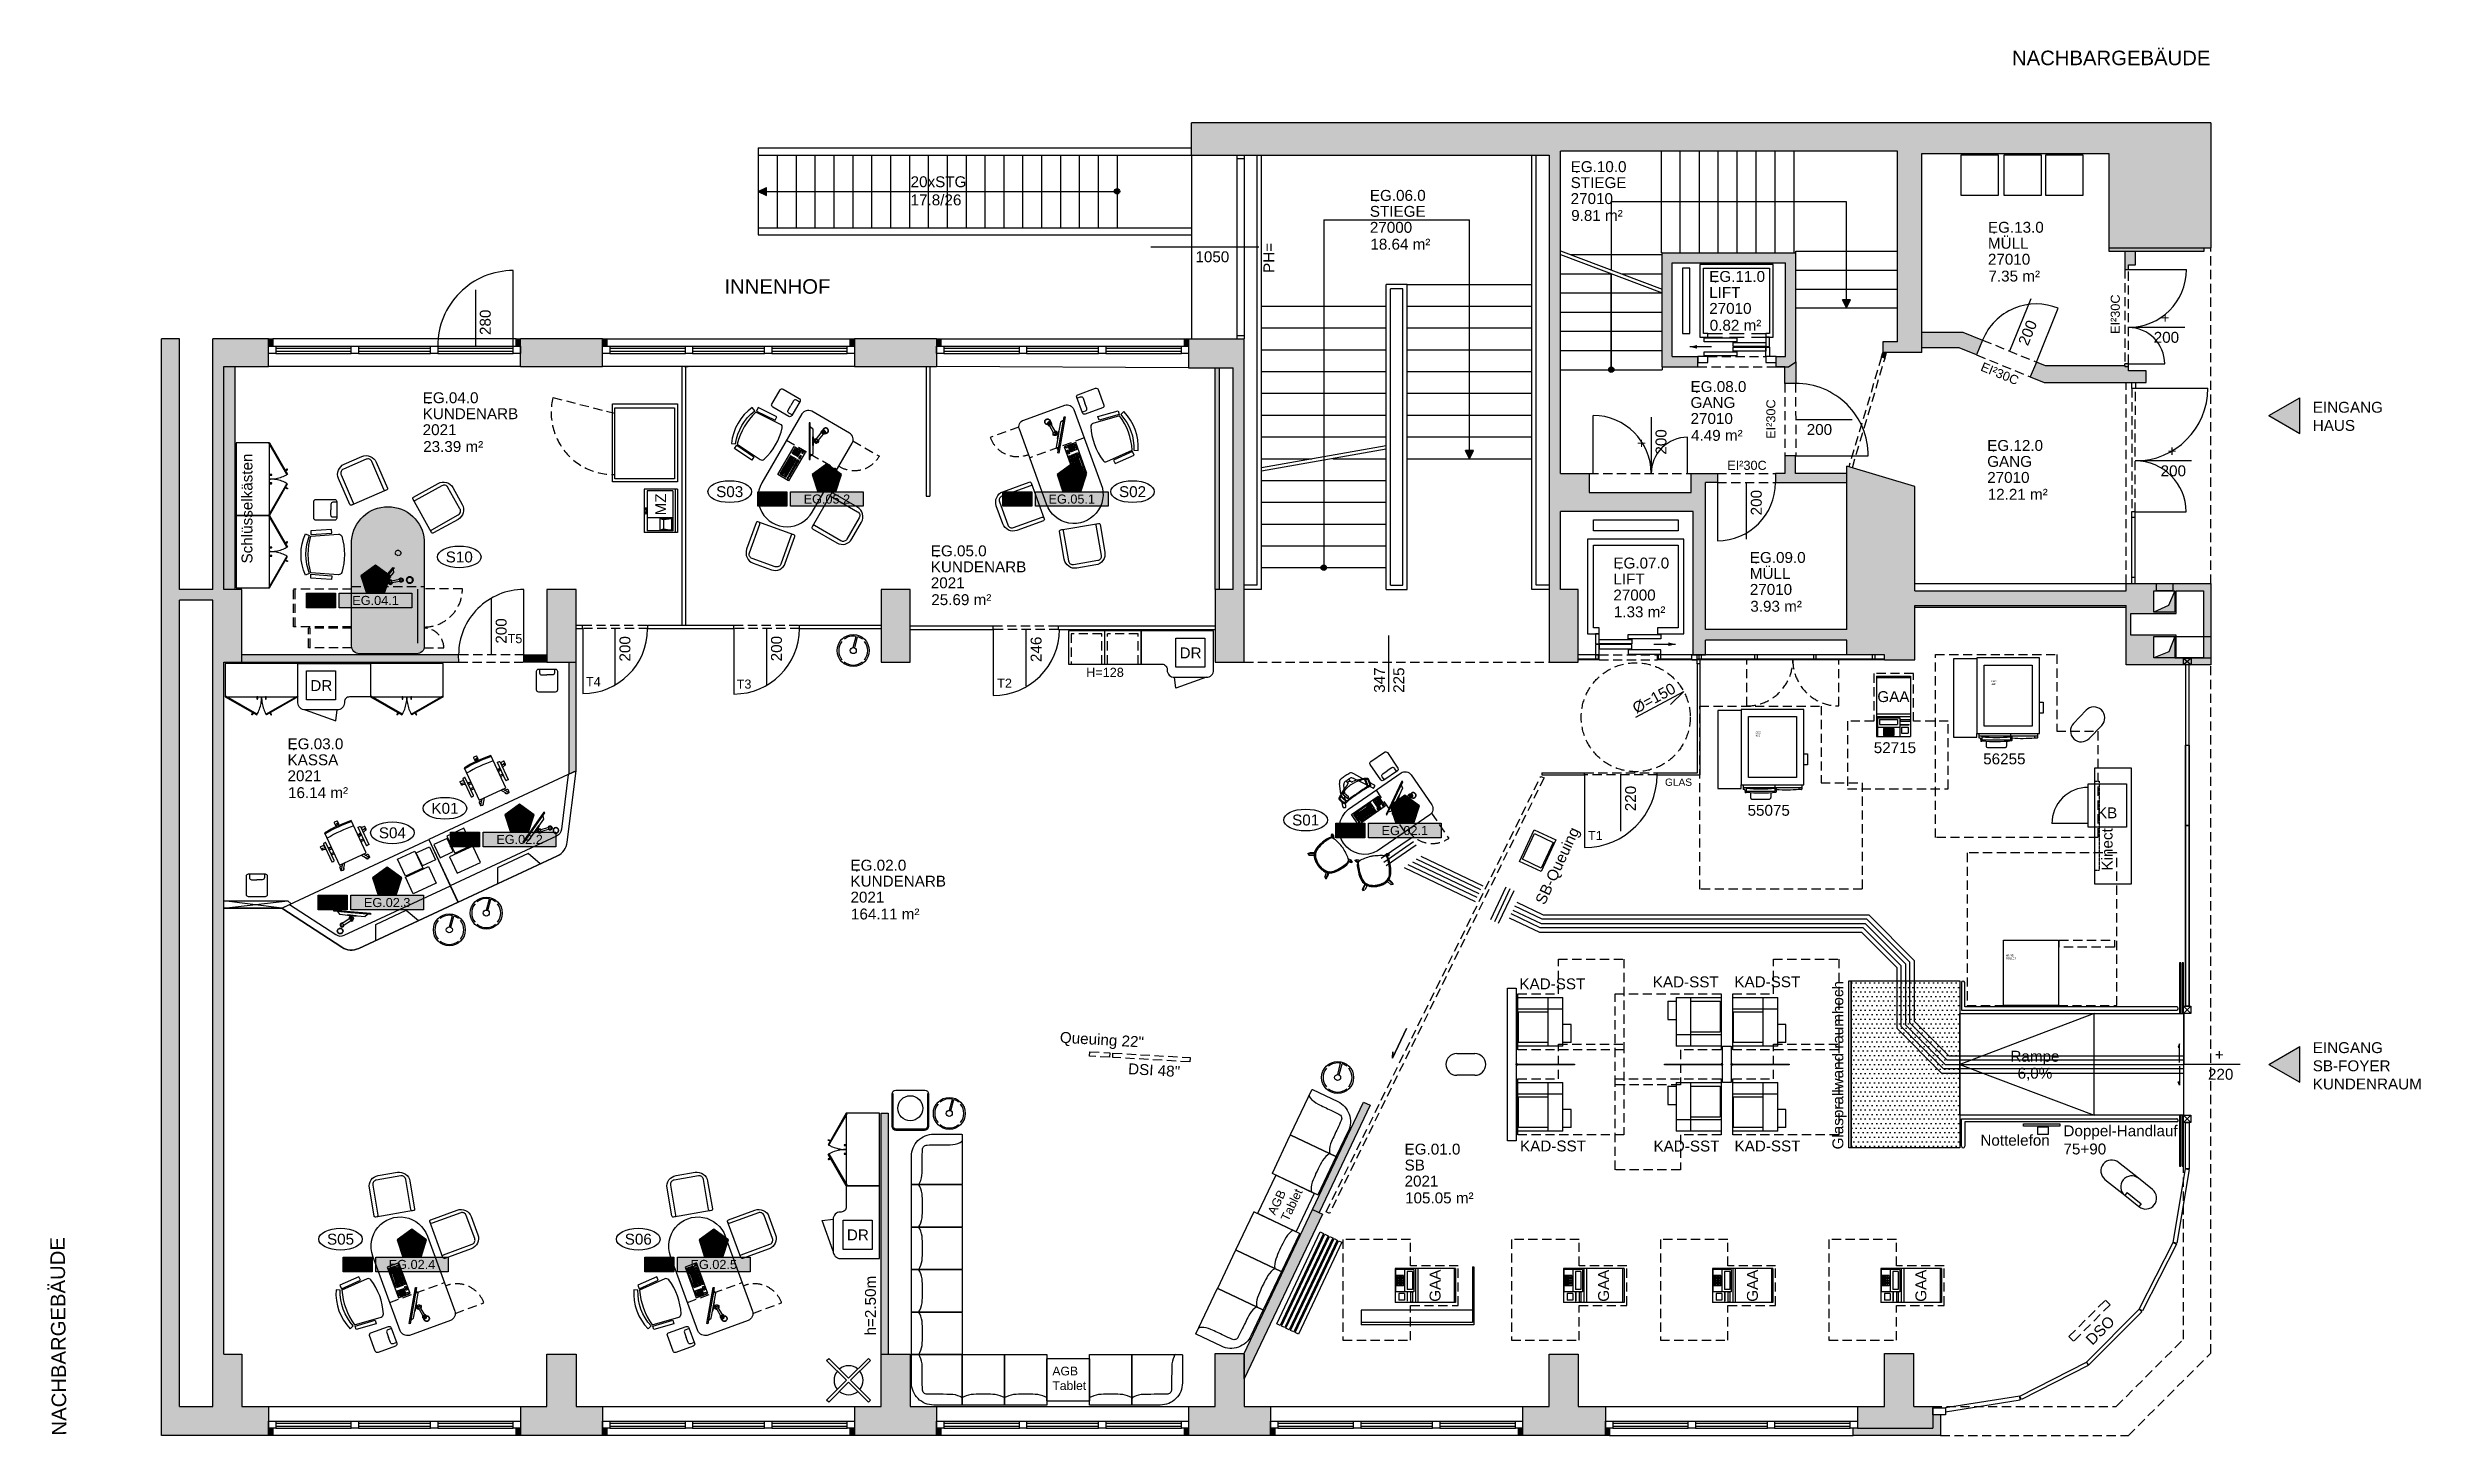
# Model space of a CAD drawing. Header units: centimetres. Extents: x 27325 to 30593, y 7169 to 9080.
import ezdxf
from ezdxf.enums import TextEntityAlignment as Align

# ---------------------------------------------------------------- set-up
doc = ezdxf.new("R2018")
doc.units = ezdxf.units.CM
doc.header["$LTSCALE"] = 2
for name, pattern in [('GESTRICHELT', [0.75, 0.5, -0.25]), ('STYLE_01', [0.39368, 0.19684, -0.19684]), ('VERDECKT', [9.525, 6.35, -3.175]), ('VERDECKT2', [0.1875, 0.125, -0.0625])]:
    doc.linetypes.add(name, pattern=pattern)
for name, color, linetype in [('ARC-Fenster', 5, 'Continuous'), ('ARC-Fenster-nv', 5, 'Continuous'), ('ARC-Kamin', 7, 'Continuous'), ('ARC-Lift', 7, 'Continuous'), ('ARC-Tueren', 5, 'Continuous'), ('ARC-Tueren-nv', 5, 'Continuous'), ('BE-T', 7, 'Continuous'), ('BE-T-PM', 7, 'Continuous'), ('BE-T-RNBVBF', 7, 'Continuous'), ('BS-BH-AL', 251, 'VERDECKT'), ('BS-G', 30, 'Continuous'), ('BS-STT-A', 203, 'Continuous'), ('BS-WA-A-T', 203, 'Continuous'), ('BS-WA-C-NT', 253, 'Continuous'), ('BS-WA-C-T', 253, 'Continuous'), ('BS-WA-S-NT', 201, 'Continuous'), ('BS-WA-S-T', 201, 'Continuous'), ('BS-WA-S-VI', 2, 'Continuous'), ('BS-WA-V-NT', 203, 'VERDECKT'), ('BS-WA-V-T', 203, 'VERDECKT'), ('HB-KO-GIP-F0-C', 44, 'Continuous'), ('HB-KO-GIP-S', 224, 'Continuous'), ('HB-KO-GIP-V', 232, 'VERDECKT'), ('HB-KO-GLA-S', 132, 'Continuous'), ('HB-KO-GLA-V', 134, 'VERDECKT'), ('HB-KO-HLZ-S', 30, 'Continuous'), ('HB-KO-MET-S', 150, 'Continuous'), ('HB-KO-MET-V', 152, 'VERDECKT'), ('HB-ZU-MOE', 42, 'Continuous'), ('HB-ZU-MOE-AP', 40, 'Continuous'), ('HB-ZU-MOE-MA', 253, 'Continuous'), ('HB-ZU-MOE-SB', 202, 'Continuous'), ('HB-ZU-MOE-SI', 145, 'Continuous'), ('HB-ZU-TE-SB', 16, 'Continuous')]:
    doc.layers.add(name, color=color, linetype=linetype)
doc.styles.add('AP', font='arialbd.ttf')
doc.styles.add('ARIAL', font='arial.ttf')
doc.styles.add('MOE', font='arial.ttf')
doc.styles.add('RNB', font='arial.ttf', dxfattribs={"width": 0.8})
doc.styles.get("Standard").update_dxf_attribs({"font": 'arial.ttf'})

msp = doc.modelspace()

# ---------------------------------------------------------------- texts
at = {"layer": 'BE-T'}
for s, height, p in [('NACHBARGEBÄUDE', 20, (30030.3, 9055.7)), ('INNENHOF', 20, (28257.3, 8741)), ('GLAS', 10, (29552.5, 8063.5))]:
    msp.add_text(s, height=height, dxfattribs=at).set_placement(p)
for s, height, rotation, p in [('Glasprallwand raumhoch', 15, 90, (29798.1, 7562.9)), ('NACHBARGEBÄUDE', 20, 90.5112, (27351.3, 7169)), ('h=2.50m', 15, 90, (28465.9, 7306.7))]:
    msp.add_text(s, height=height, rotation=rotation, dxfattribs=at).set_placement(p)
at = {"layer": 'BE-T', "char_height": 15, "attachment_point": 1}
for s, insert, width in [('20xSTG 17.8/26', (28513.7, 8902.7), 122.556), ('EINGANG\\PHAUS', (30444.5, 8592.2), 125.51), ('EINGANG SB-FOYER KUNDENRAUM', (30444.5, 7710.5), 125.51), ('Doppel-Handlauf\\P75+90', (30101.2, 7596), 216.119)]:
    msp.add_mtext(s, dxfattribs=dict(at, insert=insert, width=width))
at = {"layer": 'BE-T', "linetype": 'Continuous', "lineweight": 13, "insert": (30061.9, 7657.5), "char_height": 15, "attachment_point": 8, "line_spacing_factor": 0.933036}
msp.add_mtext('Rampe\\P6,0%', dxfattribs=at)
at = {"layer": 'BS-BH-AL', "linetype": 'Continuous', "insert": (29505.8, 8175.8), "char_height": 15, "width": 69.762, "attachment_point": 1, "rotation": 28.3031}
msp.add_mtext('%%C=150', dxfattribs=at)
at = {"layer": 'HB-ZU-MOE', "color": 0}
msp.add_text('Schlüsselkästen', height=15, rotation=90, dxfattribs=at).set_placement((27607.4, 8369.6))
at = {"layer": 'HB-ZU-MOE-SB', "insert": (30161.4, 7976), "char_height": 15, "width": 122.239, "attachment_point": 5, "rotation": 90, "style": 'ARIAL'}
msp.add_mtext('Kinect', dxfattribs=at)
at = {"layer": 'HB-ZU-TE-SB', "char_height": 15, "attachment_point": 1}
for s, insert in [('52715', (29840, 8123.5)), ('56255', (29990.7, 8108.1)), ('55075', (29666.2, 8037.3))]:
    msp.add_mtext_dynamic_manual_height_columns(s, width=161.566, gutter_width=12.5, heights=[0], dxfattribs=dict(at, insert=insert))

# ---------------------------------------------------------------- blocks, each defined once
blk = doc.blocks.new('*U27')
at = {"layer": 'ARC-Tueren'}
blk.add_line((-44.6, -12.4), (-44.6, -101.7), dxfattribs=at)
blk.add_arc((-44.6, -12.4), 89.3, 270, 0, dxfattribs=at)
at = {"layer": 'ARC-Tueren-nv'}
blk.add_line((0, -90), (0, -12.4), dxfattribs=at)
at = {"layer": 'ARC-Tueren-nv', "flags": 1}
for tag, p in [('ANSCHLAGTYP', (-99.1, 30.4)), ('TUERTYP', (-99.1, 56.1)), ('FLAECHE', (-99.1, 47.6)), ('DORNMASS', (-99.1, 39)), ('ANLAGENGRUPPE', (-99.1, -0.9)), ('MATERIAL', (-99.1, 21.9)), ('FARBE', (-99.1, 13.3)), ('DB_ID', (-99.1, 6.2))]:
    blk.add_attdef(tag, p, '', height=5, dxfattribs=at)
at = {"layer": 'ARC-Tueren-nv'}
for tag, p in [('BRANDSCHUTZ-KL', (0.8, 20.1)), ('BEMERKUNG', (3.7, 4.7)), ('TUER-NR', (-29.9, -91.5))]:
    blk.add_attdef(tag, text='', height=12.5, dxfattribs=at).set_placement(p, align=Align.CENTER)
at = {"layer": 'ARC-Tueren-nv', "flags": 2}
blk.add_attdef('BREITE1', (-6, -57.4), '', height=15, rotation=90, dxfattribs=at)
at = {"layer": 'ARC-Tueren-nv'}
blk.add_attdef('HOEHE', (21, -57.4), '', height=15, rotation=90, dxfattribs=at)
blk = doc.blocks.new('RNB-VBF')
at = {"layer": 'BE-T-PM'}
blk.add_point((0, 0), dxfattribs=at)
at = {"layer": 'BE-T-RNBVBF', "style": 'RNB'}
for tag, p in [('RAUM_NUMMER', (-8.6, 0.1)), ('RAUM_BEZEICHNUNG', (-8.6, -21.9)), ('RAUM_NUMMER_OE', (-8.6, -43.9)), ('FLAECHE', (-7.9, -67.1))]:
    blk.add_attdef(tag, p, '', height=15, dxfattribs=at)
for tag, p, height, flags in [('BELEGUNG_MAX', (72.4, -52.8), 2.5, 9), ('BELEGUNG_AUS_MOEBLIERUNGSPLAN', (72.4, -56.9), 2.5, 9), ('ID', (72.4, -61.1), 2.5, 9), ('ID_RNB', (72.4, -65.3), 2.5, 9), ('RAUM_NUMMER_PLATZHALTER', (-9.2, -89.3), 15, 1), ('BODENBELAG_AUS_PLAN', (-9.2, -111.3), 15, 1), ('BEMERKUNG', (72.4, -69.4), 2.5, 9), ('RAUM_HOEHE', (72.4, -73.4), 2.5, 9), ('RAUM_FUNKTION', (72.4, -77.4), 2.5, 9), ('RAUM_AUFBAU', (72.4, -81.4), 2.5, 9), ('RAUM_MIETEINHEIT', (72.4, -85.4), 2.5, 9)]:
    blk.add_attdef(tag, p, '', height=height, dxfattribs=dict(at, flags=flags))
blk = doc.blocks.new('*U53')
at = {"layer": 'ARC-Tueren'}
blk.add_line((-44.9, -22.4), (-44.9, -112.3), dxfattribs=at)
blk.add_arc((-44.9, -22.4), 89.9, 270, 0, dxfattribs=at)
at = {"layer": 'ARC-Tueren-nv'}
blk.add_line((0, -100), (0, -22.4), dxfattribs=at)
at = {"layer": 'ARC-Tueren-nv', "flags": 1}
for tag, p in [('TUERTYP', (-99.1, 46.1)), ('FLAECHE', (-99.1, 37.6)), ('DORNMASS', (-99.1, 29)), ('ANSCHLAGTYP', (-99.1, 20.4)), ('MATERIAL', (-99.1, 11.9)), ('FARBE', (-99.1, 3.3)), ('DB_ID', (-99.1, -3.8)), ('ANLAGENGRUPPE', (-99.1, -10.9))]:
    blk.add_attdef(tag, p, '', height=5, dxfattribs=at)
at = {"layer": 'ARC-Tueren-nv'}
for tag, p in [('BRANDSCHUTZ-KL', (0.8, 10.1)), ('BEMERKUNG', (3.7, -5.3))]:
    blk.add_attdef(tag, text='', height=12.5, dxfattribs=at).set_placement(p, align=Align.CENTER)
blk.add_attdef('TUER-NR', text='', height=12.5, rotation=180, dxfattribs=at).set_placement((-32.6, -38.4), align=Align.CENTER)
blk.add_attdef('HOEHE', (-21, -37.7), '', height=15, rotation=270, dxfattribs=at)
at = {"layer": 'ARC-Tueren-nv', "flags": 2}
blk.add_attdef('BREITE1', (6, -37.7), '', height=15, rotation=270, dxfattribs=at)
blk = doc.blocks.new('*U32')
for p, q in [((-23.5, 0), (-23.5, -83.2)), ((-23.5, 0), (23.5, 0)), ((23.5, 0), (23.5, -83.2)), ((-23.5, -1.9), (23.5, -1.9)), ((-23.5, -51.8), (23.5, -51.8)), ((-23.5, -55.3), (23.5, -55.3)), ((-22, -57.3), (-22, -82.8)), ((-22, -57.3), (8.5, -57.3)), ((-19.5, -59.4), (5.6, -59.4)), ((-19.5, -59.4), (-19.5, -66.7)), ((5.6, -59.4), (5.6, -66.7)), ((8.5, -57.3), (8.5, -82.8)), ((9.1, -59.4), (23, -59.4)), ((9.1, -59.4), (9.1, -61.9)), ((9.1, -61.9), (23, -61.9)), ((23, -59.4), (23, -61.9)), ((-23.5, -83.2), (23.5, -83.2)), ((-22, -70.3), (8.5, -70.3)), ((-22, -82.8), (8.5, -82.8)), ((-19.5, -66.7), (5.6, -66.7)), ((-13.8, -71.8), (-13.8, -81.7)), ((0.2, -74.3), (-13.8, -74.3)), ((0.2, -79.3), (-13.8, -79.3)), ((-13.8, -81.7), (0.2, -81.7)), ((-13.8, -71.8), (0.2, -71.8)), ((0.2, -76.8), (-13.8, -76.8)), ((-13.5, -72), (-10.6, -72)), ((-13.5, -74.1), (-13.5, -72)), ((-10.6, -74.1), (-13.5, -74.1)), ((-13.5, -74.5), (-10.6, -74.5)), ((-13.5, -76.6), (-13.5, -74.5)), ((-10.6, -76.6), (-13.5, -76.6)), ((-13.5, -76.9), (-10.6, -76.9)), ((-13.5, -79.1), (-13.5, -76.9)), ((-10.6, -79.1), (-13.5, -79.1)), ((-13.5, -79.4), (-10.6, -79.4)), ((-13.5, -81.6), (-13.5, -79.4)), ((-10.6, -81.6), (-13.5, -81.6)), ((-10.6, -72), (-10.6, -74.1)), ((-10.6, -74.5), (-10.6, -76.6)), ((-10.6, -76.9), (-10.6, -79.1)), ((-10.6, -79.4), (-10.6, -81.6)), ((-10.3, -71.8), (-10.3, -81.7)), ((-10, -74.1), (-10, -72)), ((-10, -72), (-7.2, -72)), ((-7.2, -74.1), (-10, -74.1)), ((-10, -76.6), (-10, -74.5)), ((-10, -74.5), (-7.2, -74.5)), ((-7.2, -76.6), (-10, -76.6)), ((-10, -79.1), (-10, -76.9)), ((-10, -76.9), (-7.2, -76.9)), ((-7.2, -79.1), (-10, -79.1)), ((-10, -81.6), (-10, -79.4)), ((-10, -79.4), (-7.2, -79.4)), ((-7.2, -81.6), (-10, -81.6)), ((-7.2, -72), (-7.2, -74.1)), ((-7.2, -74.5), (-7.2, -76.6)), ((-7.2, -76.9), (-7.2, -79.1)), ((-7.2, -79.4), (-7.2, -81.6)), ((-6.9, -71.8), (-6.9, -81.7)), ((-6.6, -74.1), (-6.6, -72)), ((-6.6, -72), (-3.7, -72)), ((-3.7, -74.1), (-6.6, -74.1)), ((-6.6, -74.5), (-3.7, -74.5)), ((-6.6, -76.6), (-6.6, -74.5)), ((-3.7, -76.6), (-6.6, -76.6)), ((-6.6, -79.1), (-6.6, -76.9)), ((-6.6, -76.9), (-3.7, -76.9)), ((-3.7, -79.1), (-6.6, -79.1)), ((-6.6, -81.6), (-6.6, -79.4)), ((-6.6, -79.4), (-3.7, -79.4)), ((-3.7, -81.6), (-6.6, -81.6)), ((-3.7, -72), (-3.7, -74.1)), ((-3.7, -74.5), (-3.7, -76.6)), ((-3.7, -76.9), (-3.7, -79.1)), ((-3.7, -79.4), (-3.7, -81.6)), ((-3.5, -71.8), (-3.5, -81.7)), ((-3.2, -74.1), (-3.2, -72)), ((-3.2, -72), (-0.1, -72)), ((-0.1, -74.1), (-3.2, -74.1)), ((-3.2, -74.5), (-0.1, -74.5)), ((-3.2, -76.6), (-3.2, -74.5)), ((-0.1, -76.6), (-3.2, -76.6)), ((-3.2, -79.1), (-3.2, -76.9)), ((-3.2, -76.9), (-0.1, -76.9)), ((-0.1, -79.1), (-3.2, -79.1)), ((-3.2, -81.6), (-3.2, -79.4)), ((-3.2, -79.4), (-0.1, -79.4)), ((-0.1, -81.6), (-3.2, -81.6)), ((-0.1, -72), (-0.1, -74.1)), ((-0.1, -74.5), (-0.1, -76.6)), ((-0.1, -76.9), (-0.1, -79.1)), ((-0.1, -79.4), (-0.1, -81.6)), ((0.2, -71.8), (0.2, -81.7)), ((9.5, -66.4), (21.5, -66.4)), ((9.5, -66.8), (9.5, -66.4)), ((9.5, -66.8), (21.5, -66.8)), ((11, -70.3), (20, -70.3)), ((11, -70.3), (11, -78.3)), ((11, -78.3), (20, -78.3)), ((20, -70.3), (20, -78.3)), ((21.5, -66.8), (21.5, -66.4))]:
    blk.add_line(p, q)
at = {"linetype": 'VERDECKT'}
blk.add_lwpolyline([(27.3, 3.8), (-27.3, 3.8), (-27.3, -62), (-63.3, -62), (-63.3, -155), (75.3, -155), (75.3, -62), (27.3, -62), (27.3, 3.8), (27.3, 3.8)], close=True, dxfattribs=at)
at = {"style": 'MOE'}
blk.add_attdef('BEZEICHNUNG', (-22.4, -35.6), '', height=15, dxfattribs=at)
at = {"style": 'MOE', "flags": 1}
for tag, p in [('INVENTARNUMMER', (-22.4, -101.1)), ('HERSTELLER', (-22.4, -116.1)), ('DB_ID', (-22.4, -131.1)), ('BEMERKUNG', (-22.4, -146.1))]:
    blk.add_attdef(tag, p, '', height=12.5, dxfattribs=at)
blk = doc.blocks.new('*U28')
at = {"layer": 'ARC-Tueren'}
blk.add_line((-45, -12.4), (-45, -102.4), dxfattribs=at)
blk.add_arc((-45, -12.4), 90, 270, 0, dxfattribs=at)
at = {"layer": 'ARC-Tueren-nv'}
blk.add_line((0, -90), (0, -12.4), dxfattribs=at)
at = {"layer": 'ARC-Tueren-nv', "flags": 1}
for tag, p in [('ANSCHLAGTYP', (-99.1, 30.4)), ('TUERTYP', (-99.1, 56.1)), ('FLAECHE', (-99.1, 47.6)), ('DORNMASS', (-99.1, 39)), ('ANLAGENGRUPPE', (-99.1, -0.9)), ('MATERIAL', (-99.1, 21.9)), ('FARBE', (-99.1, 13.3)), ('DB_ID', (-99.1, 6.2))]:
    blk.add_attdef(tag, p, '', height=5, dxfattribs=at)
at = {"layer": 'ARC-Tueren-nv'}
for tag, p in [('BRANDSCHUTZ-KL', (0.8, 20.1)), ('BEMERKUNG', (3.7, 4.7)), ('TUER-NR', (-31.2, -95))]:
    blk.add_attdef(tag, text='', height=12.5, dxfattribs=at).set_placement(p, align=Align.CENTER)
at = {"layer": 'ARC-Tueren-nv', "flags": 2}
blk.add_attdef('BREITE1', (-6, -57.4), '', height=15, rotation=90, dxfattribs=at)
at = {"layer": 'ARC-Tueren-nv'}
blk.add_attdef('HOEHE', (21, -57.4), '', height=15, rotation=90, dxfattribs=at)
blk = doc.blocks.new('*U39')
for p, q in [((-23.5, 0), (-23.5, -83.2)), ((-23.5, 0), (23.5, 0)), ((23.5, 0), (23.5, -83.2)), ((-23.5, -1.9), (23.5, -1.9)), ((-23.5, -51.8), (23.5, -51.8)), ((-23.5, -55.3), (23.5, -55.3)), ((-22, -57.3), (-22, -82.8)), ((-22, -57.3), (8.5, -57.3)), ((-19.5, -59.4), (5.6, -59.4)), ((-19.5, -59.4), (-19.5, -66.7)), ((5.6, -59.4), (5.6, -66.7)), ((8.5, -57.3), (8.5, -82.8)), ((9.1, -59.4), (23, -59.4)), ((9.1, -59.4), (9.1, -61.9)), ((9.1, -61.9), (23, -61.9)), ((23, -59.4), (23, -61.9)), ((-23.5, -83.2), (23.5, -83.2)), ((-22, -70.3), (8.5, -70.3)), ((-22, -82.8), (8.5, -82.8)), ((-19.5, -66.7), (5.6, -66.7)), ((-13.8, -71.8), (-13.8, -81.7)), ((0.2, -74.3), (-13.8, -74.3)), ((0.2, -79.3), (-13.8, -79.3)), ((-13.8, -81.7), (0.2, -81.7)), ((-13.8, -71.8), (0.2, -71.8)), ((0.2, -76.8), (-13.8, -76.8)), ((-13.5, -72), (-10.6, -72)), ((-13.5, -74.1), (-13.5, -72)), ((-10.6, -74.1), (-13.5, -74.1)), ((-13.5, -74.5), (-10.6, -74.5)), ((-13.5, -76.6), (-13.5, -74.5)), ((-10.6, -76.6), (-13.5, -76.6)), ((-13.5, -76.9), (-10.6, -76.9)), ((-13.5, -79.1), (-13.5, -76.9)), ((-10.6, -79.1), (-13.5, -79.1)), ((-13.5, -79.4), (-10.6, -79.4)), ((-13.5, -81.6), (-13.5, -79.4)), ((-10.6, -81.6), (-13.5, -81.6)), ((-10.6, -72), (-10.6, -74.1)), ((-10.6, -74.5), (-10.6, -76.6)), ((-10.6, -76.9), (-10.6, -79.1)), ((-10.6, -79.4), (-10.6, -81.6)), ((-10.3, -71.8), (-10.3, -81.7)), ((-10, -74.1), (-10, -72)), ((-10, -72), (-7.2, -72)), ((-7.2, -74.1), (-10, -74.1)), ((-10, -76.6), (-10, -74.5)), ((-10, -74.5), (-7.2, -74.5)), ((-7.2, -76.6), (-10, -76.6)), ((-10, -79.1), (-10, -76.9)), ((-10, -76.9), (-7.2, -76.9)), ((-7.2, -79.1), (-10, -79.1)), ((-10, -81.6), (-10, -79.4)), ((-10, -79.4), (-7.2, -79.4)), ((-7.2, -81.6), (-10, -81.6)), ((-7.2, -72), (-7.2, -74.1)), ((-7.2, -74.5), (-7.2, -76.6)), ((-7.2, -76.9), (-7.2, -79.1)), ((-7.2, -79.4), (-7.2, -81.6)), ((-6.9, -71.8), (-6.9, -81.7)), ((-6.6, -74.1), (-6.6, -72)), ((-6.6, -72), (-3.7, -72)), ((-3.7, -74.1), (-6.6, -74.1)), ((-6.6, -74.5), (-3.7, -74.5)), ((-6.6, -76.6), (-6.6, -74.5)), ((-3.7, -76.6), (-6.6, -76.6)), ((-6.6, -79.1), (-6.6, -76.9)), ((-6.6, -76.9), (-3.7, -76.9)), ((-3.7, -79.1), (-6.6, -79.1)), ((-6.6, -81.6), (-6.6, -79.4)), ((-6.6, -79.4), (-3.7, -79.4)), ((-3.7, -81.6), (-6.6, -81.6)), ((-3.7, -72), (-3.7, -74.1)), ((-3.7, -74.5), (-3.7, -76.6)), ((-3.7, -76.9), (-3.7, -79.1)), ((-3.7, -79.4), (-3.7, -81.6)), ((-3.5, -71.8), (-3.5, -81.7)), ((-3.2, -74.1), (-3.2, -72)), ((-3.2, -72), (-0.1, -72)), ((-0.1, -74.1), (-3.2, -74.1)), ((-3.2, -74.5), (-0.1, -74.5)), ((-3.2, -76.6), (-3.2, -74.5)), ((-0.1, -76.6), (-3.2, -76.6)), ((-3.2, -79.1), (-3.2, -76.9)), ((-3.2, -76.9), (-0.1, -76.9)), ((-0.1, -79.1), (-3.2, -79.1)), ((-3.2, -81.6), (-3.2, -79.4)), ((-3.2, -79.4), (-0.1, -79.4)), ((-0.1, -81.6), (-3.2, -81.6)), ((-0.1, -72), (-0.1, -74.1)), ((-0.1, -74.5), (-0.1, -76.6)), ((-0.1, -76.9), (-0.1, -79.1)), ((-0.1, -79.4), (-0.1, -81.6)), ((0.2, -71.8), (0.2, -81.7)), ((9.5, -66.4), (21.5, -66.4)), ((9.5, -66.8), (9.5, -66.4)), ((9.5, -66.8), (21.5, -66.8)), ((11, -70.3), (20, -70.3)), ((11, -70.3), (11, -78.3)), ((11, -78.3), (20, -78.3)), ((20, -70.3), (20, -78.3)), ((21.5, -66.8), (21.5, -66.4))]:
    blk.add_line(p, q)
at = {"linetype": 'VERDECKT'}
blk.add_lwpolyline([(27.3, 3.8), (-27.3, 3.8), (-27.3, -62), (-63.3, -62), (-63.3, -155), (75.3, -155), (75.3, -62), (27.3, -62), (27.3, 3.8), (27.3, 3.8)], close=True, dxfattribs=at)
at = {"style": 'MOE'}
blk.add_attdef('BEZEICHNUNG', (22.3, -20.7), '', height=15, rotation=180, dxfattribs=at)
at = {"style": 'MOE', "flags": 1}
for tag, p in [('INVENTARNUMMER', (-22.4, -101.1)), ('HERSTELLER', (-22.4, -116.1)), ('DB_ID', (-22.4, -131.1)), ('BEMERKUNG', (-22.4, -146.1))]:
    blk.add_attdef(tag, p, '', height=12.5, dxfattribs=at)
blk = doc.blocks.new('*U34')
for p, q in [((-33.5, 0), (33.5, 0)), ((-33.5, -62), (-33.5, 0)), ((-28.5, -1), (13.5, -1)), ((-28.5, -42), (-28.5, -1)), ((13.5, -42), (13.5, -1)), ((17.5, -62), (17.5, 0)), ((33.5, 0), (33.5, -62)), ((-33.5, -42), (33.5, -42)), ((-33.5, -62), (33.5, -62)), ((-28.5, -73.4), (-28.5, -62)), ((-3.5, -73.4), (-3.5, -62)), ((-28.5, -73.4), (-3.5, -73.4))]:
    blk.add_line(p, q)
at = {"linetype": 'VERDECKT'}
blk.add_lwpolyline([(33.5, 0), (38.5, 0), (38.5, -56), (86.5, -56), (86.5, -146), (-38.5, -146), (-38.5, 0), (-33.5, 0)], dxfattribs=at)
at = {"style": 'MOE'}
for tag, p, height in [('INVENTARNUMMER', (29.9, -2.3), 12.5), ('BEZEICHNUNG', (44.9, -2.3), 15)]:
    blk.add_attdef(tag, p, '', height=height, rotation=270, dxfattribs=at)
at = {"style": 'MOE', "flags": 1}
for tag, p in [('HERSTELLER', (-43.5, -123.2)), ('DB_ID', (-43.5, -138.2)), ('BEMERKUNG', (-43.5, -153.2))]:
    blk.add_attdef(tag, p, '', height=12.5, dxfattribs=at)
blk = doc.blocks.new('*U36')
for p, q in [((-33.5, 0), (33.5, 0)), ((-33.5, -62), (-33.5, 0)), ((-28.5, -1), (13.5, -1)), ((-28.5, -42), (-28.5, -1)), ((13.5, -42), (13.5, -1)), ((17.5, -62), (17.5, 0)), ((33.5, 0), (33.5, -62)), ((-33.5, -42), (33.5, -42)), ((-33.5, -62), (33.5, -62)), ((-28.5, -73.4), (-28.5, -62)), ((-3.5, -73.4), (-3.5, -62)), ((-28.5, -73.4), (-3.5, -73.4))]:
    blk.add_line(p, q)
at = {"linetype": 'VERDECKT'}
blk.add_lwpolyline([(33.5, 0), (38.5, 0), (38.5, -56), (86.5, -56), (86.5, -146), (-38.5, -146), (-38.5, 0), (-33.5, 0)], dxfattribs=at)
at = {"style": 'MOE'}
for tag, p, height in [('INVENTARNUMMER', (-32.6, -94), 12.5), ('BEZEICHNUNG', (-47.6, -94), 15)]:
    blk.add_attdef(tag, p, '', height=height, rotation=90, dxfattribs=at)
at = {"style": 'MOE', "flags": 1}
for tag, p in [('HERSTELLER', (-43.5, -123.2)), ('DB_ID', (-43.5, -138.2)), ('BEMERKUNG', (-43.5, -153.2))]:
    blk.add_attdef(tag, p, '', height=12.5, dxfattribs=at)
blk = doc.blocks.new('*U9')
at = {"layer": 'ARC-Tueren'}
blk.add_line((-45.6, -12.4), (-45.6, -103.6), dxfattribs=at)
blk.add_arc((-45.6, -12.4), 91.2, 270, 0, dxfattribs=at)
at = {"layer": 'ARC-Tueren-nv'}
blk.add_line((0, -90), (0, -12.4), dxfattribs=at)
at = {"layer": 'ARC-Tueren-nv', "flags": 1}
for tag, p in [('ANSCHLAGTYP', (-99.1, 30.4)), ('TUERTYP', (-99.1, 56.1)), ('FLAECHE', (-99.1, 47.6)), ('DORNMASS', (-99.1, 39)), ('ANLAGENGRUPPE', (-99.1, -0.9)), ('MATERIAL', (-99.1, 21.9)), ('FARBE', (-99.1, 13.3)), ('DB_ID', (-99.1, 6.2))]:
    blk.add_attdef(tag, p, '', height=5, dxfattribs=at)
at = {"layer": 'ARC-Tueren-nv'}
for tag, p in [('BRANDSCHUTZ-KL', (0.8, 20.1)), ('BEMERKUNG', (3.7, 4.7)), ('TUER-NR', (-29.9, -92.8))]:
    blk.add_attdef(tag, text='', height=12.5, dxfattribs=at).set_placement(p, align=Align.CENTER)
at = {"layer": 'ARC-Tueren-nv', "flags": 2}
blk.add_attdef('BREITE1', (-6, -57.4), '', height=15, rotation=90, dxfattribs=at)
at = {"layer": 'ARC-Tueren-nv'}
blk.add_attdef('HOEHE', (21, -57.4), '', height=15, rotation=90, dxfattribs=at)
blk = doc.blocks.new('*U13')
at = {"layer": 'ARC-Tueren-nv'}
for p in [(-70, -22.4), (0, -100), (70, -22.4)]:
    blk.add_line(p, (0, -22.4), dxfattribs=at)
at = {"layer": 'ARC-Tueren-nv', "insert": (21.1, -65.4), "char_height": 15, "width": 48.816, "attachment_point": 1, "rotation": 269.8462}
blk.add_mtext('+', dxfattribs=at)
at = {"layer": 'ARC-Tueren-nv', "flags": 1}
for tag, p in [('ANSCHLAGTYP', (-99.1, 29.1)), ('TUERTYP', (-99.1, 54.8)), ('FLAECHE', (-99.1, 46.2)), ('DORNMASS', (-99.1, 37.7)), ('MATERIAL', (-99.1, 20.5)), ('FARBE', (-99.1, 11.9)), ('BEMERKUNG', (-99.1, 3.4)), ('ANLAGENGRUPPE', (-99.1, -11.8)), ('DB_ID', (-99.1, -5.2))]:
    blk.add_attdef(tag, p, '', height=5, dxfattribs=at)
at = {"layer": 'ARC-Tueren-nv'}
for tag, p in [('BRANDSCHUTZ-KL', (0.4, -4.5)), ('TUER-NR', (0, -20.3))]:
    blk.add_attdef(tag, text='', height=12.5, dxfattribs=at).set_placement(p, align=Align.CENTER)
blk.add_attdef('HOEHE', (-21, -55.8), '', height=15, rotation=269.8462, dxfattribs=at)
at = {"layer": 'ARC-Tueren-nv', "flags": 2}
for tag, p in [('BREITE1', (4.9, -35.6)), ('BREITE2', (5.3, -76.2))]:
    blk.add_attdef(tag, p, '', height=15, rotation=269.8462, dxfattribs=at)
blk = doc.blocks.new('*U16')
blk.add_hatch(color=7).paths.add_polyline_path([(3.75, 0, 1), (-3.75, 0, 1)])
at = {"color": 7}
blk.add_line((0, 479), (0, 0), dxfattribs=at)
blk.add_circle((0, 0), 3.75, dxfattribs=at)
blk = doc.blocks.new('*U17')
blk.add_hatch(color=7).paths.add_polyline_path([(5.5, 317.9), (0, 329), (-5.5, 317.9)])
at = {"color": 7}
for p, q in [((0, 329), (-5.5, 317.9)), ((0, 329), (0, 0)), ((0, 329), (5.5, 317.9)), ((-5.5, 317.9), (5.5, 317.9))]:
    blk.add_line(p, q, dxfattribs=at)
blk = doc.blocks.new('*U18')
blk.add_hatch(color=7).paths.add_polyline_path([(3.7, 0, 1), (-3.7, 0, 1)])
at = {"color": 7}
blk.add_line((0, 132.1), (0, 0), dxfattribs=at)
blk.add_circle((0, 0), 3.75, dxfattribs=at)
blk = doc.blocks.new('*U19')
blk.add_hatch(color=7).paths.add_polyline_path([(5.5, 134.9), (0, 146), (-5.5, 134.9)])
at = {"color": 7}
for p, q in [((0, 146), (-5.5, 134.9)), ((-5.5, 134.9), (5.5, 134.9)), ((0, 146), (0, 0)), ((0, 146), (5.5, 134.9))]:
    blk.add_line(p, q, dxfattribs=at)
blk = doc.blocks.new('*U20')
at = {"layer": 'ARC-Tueren'}
blk.add_line((-49, -22.4), (-49, -122.4), dxfattribs=at)
blk.add_arc((-49, -22.4), 100, 270, 0, dxfattribs=at)
at = {"layer": 'ARC-Tueren-nv'}
blk.add_line((1, -100), (1, -22.4), dxfattribs=at)
at = {"layer": 'ARC-Tueren-nv', "flags": 1}
for tag, p in [('TUERTYP', (-98.1, 46.1)), ('FLAECHE', (-98.1, 37.6)), ('DORNMASS', (-98.1, 29)), ('ANSCHLAGTYP', (-98.1, 20.4)), ('MATERIAL', (-98.1, 11.9)), ('FARBE', (-98.1, 3.3)), ('DB_ID', (-98.1, -3.8)), ('ANLAGENGRUPPE', (-98.1, -10.9))]:
    blk.add_attdef(tag, p, '', height=5, dxfattribs=at)
at = {"layer": 'ARC-Tueren-nv'}
for tag, p in [('BRANDSCHUTZ-KL', (1.8, 10.1)), ('BEMERKUNG', (4.7, -5.3)), ('TUER-NR', (-33.9, -112.2))]:
    blk.add_attdef(tag, text='', height=12.5, dxfattribs=at).set_placement(p, align=Align.CENTER)
at = {"layer": 'ARC-Tueren-nv', "flags": 2}
blk.add_attdef('BREITE1', (-5, -72.4), '', height=15, rotation=90, dxfattribs=at)
at = {"layer": 'ARC-Tueren-nv'}
blk.add_attdef('HOEHE', (22, -72.4), '', height=15, rotation=90, dxfattribs=at)
blk = doc.blocks.new('*U35')
for p, q in [((-33.5, 0), (33.5, 0)), ((-33.5, -62), (-33.5, 0)), ((-28.5, -1), (13.5, -1)), ((-28.5, -42), (-28.5, -1)), ((13.5, -42), (13.5, -1)), ((17.5, -62), (17.5, 0)), ((33.5, 0), (33.5, -62)), ((-33.5, -42), (33.5, -42)), ((-33.5, -62), (33.5, -62)), ((-28.5, -73.4), (-28.5, -62)), ((-3.5, -73.4), (-3.5, -62)), ((-28.5, -73.4), (-3.5, -73.4))]:
    blk.add_line(p, q)
at = {"linetype": 'VERDECKT'}
blk.add_lwpolyline([(33.5, 0), (38.5, 0), (38.5, -56), (86.5, -56), (86.5, -146), (-38.5, -146), (-38.5, 0), (-33.5, 0)], dxfattribs=at)
at = {"style": 'MOE'}
for tag, p, height in [('INVENTARNUMMER', (-76.3, -3.2), 12.5), ('BEZEICHNUNG', (-61.3, -3.2), 15)]:
    blk.add_attdef(tag, p, '', height=height, rotation=270, dxfattribs=at)
at = {"style": 'MOE', "flags": 1}
for tag, p in [('HERSTELLER', (-43.5, -123.2)), ('DB_ID', (-43.5, -138.2)), ('BEMERKUNG', (-43.5, -153.2))]:
    blk.add_attdef(tag, p, '', height=12.5, dxfattribs=at)
blk = doc.blocks.new('*U33')
for p, q in [((-33.5, 0), (33.5, 0)), ((-33.5, -62), (-33.5, 0)), ((-28.5, -1), (13.5, -1)), ((-28.5, -42), (-28.5, -1)), ((13.5, -42), (13.5, -1)), ((17.5, -62), (17.5, 0)), ((33.5, 0), (33.5, -62)), ((-33.5, -42), (33.5, -42)), ((-33.5, -62), (33.5, -62)), ((-28.5, -73.4), (-28.5, -62)), ((-3.5, -73.4), (-3.5, -62)), ((-28.5, -73.4), (-3.5, -73.4))]:
    blk.add_line(p, q)
at = {"linetype": 'VERDECKT'}
blk.add_lwpolyline([(33.5, 0), (38.5, 0), (38.5, -56), (86.5, -56), (86.5, -146), (-38.5, -146), (-38.5, 0), (-33.5, 0)], dxfattribs=at)
at = {"style": 'MOE'}
for tag, p, height in [('INVENTARNUMMER', (76.4, -93), 12.5), ('BEZEICHNUNG', (61.4, -93), 15)]:
    blk.add_attdef(tag, p, '', height=height, rotation=90, dxfattribs=at)
at = {"style": 'MOE', "flags": 1}
for tag, p in [('HERSTELLER', (-43.5, -123.2)), ('DB_ID', (-43.5, -138.2)), ('BEMERKUNG', (-43.5, -153.2))]:
    blk.add_attdef(tag, p, '', height=12.5, dxfattribs=at)
blk = doc.blocks.new('*U37')
for p, q in [((-33.5, 0), (33.5, 0)), ((-33.5, -62), (-33.5, 0)), ((-28.5, -1), (13.5, -1)), ((-28.5, -42), (-28.5, -1)), ((13.5, -42), (13.5, -1)), ((17.5, -62), (17.5, 0)), ((33.5, 0), (33.5, -62)), ((-33.5, -42), (33.5, -42)), ((-33.5, -62), (33.5, -62)), ((-28.5, -73.4), (-28.5, -62)), ((-3.5, -73.4), (-3.5, -62)), ((-28.5, -73.4), (-3.5, -73.4))]:
    blk.add_line(p, q)
at = {"linetype": 'VERDECKT'}
blk.add_lwpolyline([(33.5, 0), (38.5, 0), (38.5, -56), (86.5, -56), (86.5, -146), (-38.5, -146), (-38.5, 0), (-33.5, 0)], dxfattribs=at)
at = {"style": 'MOE'}
for tag, p, height in [('INVENTARNUMMER', (32.8, -2.3), 12.5), ('BEZEICHNUNG', (47.8, -2.3), 15)]:
    blk.add_attdef(tag, p, '', height=height, rotation=270, dxfattribs=at)
at = {"style": 'MOE', "flags": 1}
for tag, p in [('HERSTELLER', (-43.5, -123.2)), ('DB_ID', (-43.5, -138.2)), ('BEMERKUNG', (-43.5, -153.2))]:
    blk.add_attdef(tag, p, '', height=12.5, dxfattribs=at)
blk = doc.blocks.new('*U38')
for p, q in [((-33.5, 0), (33.5, 0)), ((-33.5, -62), (-33.5, 0)), ((-28.5, -1), (13.5, -1)), ((-28.5, -42), (-28.5, -1)), ((13.5, -42), (13.5, -1)), ((17.5, -62), (17.5, 0)), ((33.5, 0), (33.5, -62)), ((-33.5, -42), (33.5, -42)), ((-33.5, -62), (33.5, -62)), ((-28.5, -73.4), (-28.5, -62)), ((-3.5, -73.4), (-3.5, -62)), ((-28.5, -73.4), (-3.5, -73.4))]:
    blk.add_line(p, q)
at = {"linetype": 'VERDECKT'}
blk.add_lwpolyline([(33.5, 0), (38.5, 0), (38.5, -56), (86.5, -56), (86.5, -146), (-38.5, -146), (-38.5, 0), (-33.5, 0)], dxfattribs=at)
at = {"style": 'MOE'}
for tag, p, height in [('INVENTARNUMMER', (-76.3, -2.6), 12.5), ('BEZEICHNUNG', (-61.3, -2.6), 15)]:
    blk.add_attdef(tag, p, '', height=height, rotation=270, dxfattribs=at)
at = {"style": 'MOE', "flags": 1}
for tag, p in [('HERSTELLER', (-43.5, -123.2)), ('DB_ID', (-43.5, -138.2)), ('BEMERKUNG', (-43.5, -153.2))]:
    blk.add_attdef(tag, p, '', height=12.5, dxfattribs=at)
blk = doc.blocks.new('*U76')
blk.add_lwpolyline([(0, -10), (15, -10), (15, 0), (0, 0)], close=True)
blk.add_lwpolyline([(0, -10), (15, -10), (15, 0), (0, 0)], close=True)
at = {"style": 'MOE'}
blk.add_attdef('BEZEICHNUNG', (-78.7, -25.7), '', height=15, dxfattribs=at)
at = {"style": 'MOE', "flags": 1}
for tag, p in [('HERSTELLER', (-26.2, -61.2)), ('DB_ID', (-26.2, -76.2)), ('INVENTARNUMMER', (-26.2, -46.2)), ('BEMERKUNG', (-26.2, -91.2))]:
    blk.add_attdef(tag, p, '', height=12.5, dxfattribs=at)
blk = doc.blocks.new('*U279')
for p, q in [((-23.5, 0), (-23.5, -83.2)), ((-23.5, 0), (23.5, 0)), ((23.5, 0), (23.5, -83.2)), ((-23.5, -1.9), (23.5, -1.9)), ((-23.5, -51.8), (23.5, -51.8)), ((-23.5, -55.3), (23.5, -55.3)), ((-22, -57.3), (-22, -82.8)), ((-22, -57.3), (8.5, -57.3)), ((-19.5, -59.4), (5.6, -59.4)), ((-19.5, -59.4), (-19.5, -66.7)), ((5.6, -59.4), (5.6, -66.7)), ((8.5, -57.3), (8.5, -82.8)), ((9.1, -59.4), (23, -59.4)), ((9.1, -59.4), (9.1, -61.9)), ((9.1, -61.9), (23, -61.9)), ((23, -59.4), (23, -61.9)), ((-23.5, -83.2), (23.5, -83.2)), ((-22, -70.3), (8.5, -70.3)), ((-22, -82.8), (8.5, -82.8)), ((-19.5, -66.7), (5.6, -66.7)), ((-13.8, -71.8), (-13.8, -81.7)), ((0.2, -74.3), (-13.8, -74.3)), ((0.2, -79.3), (-13.8, -79.3)), ((-13.8, -81.7), (0.2, -81.7)), ((-13.8, -71.8), (0.2, -71.8)), ((0.2, -76.8), (-13.8, -76.8)), ((-13.5, -72), (-10.6, -72)), ((-13.5, -74.1), (-13.5, -72)), ((-10.6, -74.1), (-13.5, -74.1)), ((-13.5, -74.5), (-10.6, -74.5)), ((-13.5, -76.6), (-13.5, -74.5)), ((-10.6, -76.6), (-13.5, -76.6)), ((-13.5, -76.9), (-10.6, -76.9)), ((-13.5, -79.1), (-13.5, -76.9)), ((-10.6, -79.1), (-13.5, -79.1)), ((-13.5, -79.4), (-10.6, -79.4)), ((-13.5, -81.6), (-13.5, -79.4)), ((-10.6, -81.6), (-13.5, -81.6)), ((-10.6, -72), (-10.6, -74.1)), ((-10.6, -74.5), (-10.6, -76.6)), ((-10.6, -76.9), (-10.6, -79.1)), ((-10.6, -79.4), (-10.6, -81.6)), ((-10.3, -71.8), (-10.3, -81.7)), ((-10, -74.1), (-10, -72)), ((-10, -72), (-7.2, -72)), ((-7.2, -74.1), (-10, -74.1)), ((-10, -76.6), (-10, -74.5)), ((-10, -74.5), (-7.2, -74.5)), ((-7.2, -76.6), (-10, -76.6)), ((-10, -79.1), (-10, -76.9)), ((-10, -76.9), (-7.2, -76.9)), ((-7.2, -79.1), (-10, -79.1)), ((-10, -81.6), (-10, -79.4)), ((-10, -79.4), (-7.2, -79.4)), ((-7.2, -81.6), (-10, -81.6)), ((-7.2, -72), (-7.2, -74.1)), ((-7.2, -74.5), (-7.2, -76.6)), ((-7.2, -76.9), (-7.2, -79.1)), ((-7.2, -79.4), (-7.2, -81.6)), ((-6.9, -71.8), (-6.9, -81.7)), ((-6.6, -74.1), (-6.6, -72)), ((-6.6, -72), (-3.7, -72)), ((-3.7, -74.1), (-6.6, -74.1)), ((-6.6, -74.5), (-3.7, -74.5)), ((-6.6, -76.6), (-6.6, -74.5)), ((-3.7, -76.6), (-6.6, -76.6)), ((-6.6, -79.1), (-6.6, -76.9)), ((-6.6, -76.9), (-3.7, -76.9)), ((-3.7, -79.1), (-6.6, -79.1)), ((-6.6, -81.6), (-6.6, -79.4)), ((-6.6, -79.4), (-3.7, -79.4)), ((-3.7, -81.6), (-6.6, -81.6)), ((-3.7, -72), (-3.7, -74.1)), ((-3.7, -74.5), (-3.7, -76.6)), ((-3.7, -76.9), (-3.7, -79.1)), ((-3.7, -79.4), (-3.7, -81.6)), ((-3.5, -71.8), (-3.5, -81.7)), ((-3.2, -74.1), (-3.2, -72)), ((-3.2, -72), (-0.1, -72)), ((-0.1, -74.1), (-3.2, -74.1)), ((-3.2, -74.5), (-0.1, -74.5)), ((-3.2, -76.6), (-3.2, -74.5)), ((-0.1, -76.6), (-3.2, -76.6)), ((-3.2, -79.1), (-3.2, -76.9)), ((-3.2, -76.9), (-0.1, -76.9)), ((-0.1, -79.1), (-3.2, -79.1)), ((-3.2, -81.6), (-3.2, -79.4)), ((-3.2, -79.4), (-0.1, -79.4)), ((-0.1, -81.6), (-3.2, -81.6)), ((-0.1, -72), (-0.1, -74.1)), ((-0.1, -74.5), (-0.1, -76.6)), ((-0.1, -76.9), (-0.1, -79.1)), ((-0.1, -79.4), (-0.1, -81.6)), ((0.2, -71.8), (0.2, -81.7)), ((9.5, -66.4), (21.5, -66.4)), ((9.5, -66.8), (9.5, -66.4)), ((9.5, -66.8), (21.5, -66.8)), ((11, -70.3), (20, -70.3)), ((11, -70.3), (11, -78.3)), ((11, -78.3), (20, -78.3)), ((20, -70.3), (20, -78.3)), ((21.5, -66.8), (21.5, -66.4))]:
    blk.add_line(p, q)
at = {"linetype": 'VERDECKT'}
blk.add_lwpolyline([(27.3, 3.8), (-27.3, 3.8), (-27.3, -62), (-63.3, -62), (-63.3, -155), (75.3, -155), (75.3, -62), (27.3, -62), (27.3, 3.8), (27.3, 3.8)], close=True, dxfattribs=at)
at = {"style": 'MOE'}
blk.add_attdef('BEZEICHNUNG', (22.3, -20.7), '', height=15, rotation=180, dxfattribs=at)
at = {"style": 'MOE', "flags": 1}
for tag, p in [('INVENTARNUMMER', (-22.4, -101.1)), ('HERSTELLER', (-22.4, -116.1)), ('DB_ID', (-22.4, -131.1)), ('BEMERKUNG', (-22.4, -146.1))]:
    blk.add_attdef(tag, p, '', height=12.5, dxfattribs=at)
blk = doc.blocks.new('*U85')
at = {"layer": 'ARC-Tueren-nv'}
blk.add_line((0, -77.6), (0, 0), dxfattribs=at)
at = {"layer": 'ARC-Tueren-nv', "flags": 1}
for tag, p in [('FLAECHE', (-104, 60.3)), ('MATERIAL', (-104, 50.3)), ('FARBE', (-104, 41.7)), ('BEMERKUNG', (-104, 33.2)), ('ANLAGENGRUPPE', (-104, 17.8)), ('DB_ID', (-104, 24.6))]:
    blk.add_attdef(tag, p, '', height=5, dxfattribs=at)
at = {"layer": 'ARC-Tueren-nv'}
blk.add_attdef('TUER-NR', text='', height=12.5, dxfattribs=at).set_placement((0, 1.9), align=Align.CENTER)
for tag, p in [('BREITE', (-5.6, -78.7)), ('HOEHE', (21, -78.8))]:
    blk.add_attdef(tag, p, '', height=15, rotation=90, dxfattribs=at)
blk = doc.blocks.new('*U31')
at = {"layer": 'ARC-Fenster'}
for p, q in [((-126.5, -44.6), (126.5, -44.6)), ((-126.5, -54.6), (126.5, -54.6))]:
    blk.add_line(p, q, dxfattribs=at)
at = {"layer": 'ARC-Fenster-nv'}
for p, q in [((0, -172.9), (0, -24.6)), ((-121.7, -54.6), (-121.7, -44.6)), ((121.7, -54.6), (121.7, -44.6))]:
    blk.add_line(p, q, dxfattribs=at)
blk.add_text('PH=', height=15, rotation=180, dxfattribs=at).set_placement((35.8, -3.1))
at = {"layer": 'ARC-Fenster-nv', "flags": 1}
for tag, p in [('TIEFE', (-128, 63.1)), ('FLAECHE', (-128, 79.7)), ('MATERIAL', (-128, 71.4)), ('AUSSENJALOUSIE', (-128, 46.3)), ('ANTRIEB', (-128, 38)), ('G-WERT', (-128, 29.7)), ('FENSTERTYP', (-128, 54.7)), ('ANLAGENGRUPPE', (-128, -2.1)), ('FARBE', (-128, 21.3)), ('BEMERKUNG', (-128, 13)), ('DB_ID', (-128, 4.7))]:
    blk.add_attdef(tag, p, '', height=5, dxfattribs=at)
at = {"layer": 'ARC-Fenster-nv'}
for tag, rotation, p in [('PH', 180, (-12.3, -17.9)), ('BRANDSCHUTZ-KL', 360, (-19.8, -130.7))]:
    blk.add_attdef(tag, text='', height=15, rotation=rotation, dxfattribs=at).set_placement(p, align=Align.TOP_LEFT)
at = {"layer": 'ARC-Fenster-nv', "flags": 2}
blk.add_attdef('BREITE1', (-6, -111.4), '', height=15, rotation=90, dxfattribs=at)
at = {"layer": 'ARC-Fenster-nv'}
blk.add_attdef('HOEHE', (21.1, -111.6), '', height=15, rotation=90, dxfattribs=at)
blk = doc.blocks.new('*U41')
for p, q in [((-40.6, -103.8), (-40.3, -109.9)), ((-40.4, -107.4), (40.4, -107.4)), ((-38.3, -110.3), (-39.8, -110.3)), ((-38.1, -110.6), (-37.9, -114.7)), ((-36.5, -115), (-37.6, -115)), ((-36.2, -107.4), (-36.2, -114.7)), ((3.5, -113), (-36.2, -113)), ((-36.2, -113.7), (-36.1, -113.7)), ((-30.4, -114.5), (-30.4, -121.4)), ((-28.4, -123.4), (-4.4, -123.4)), ((-2.4, -114.5), (-2.4, -121.4)), ((3.5, -113.9), (3.5, -103.8)), ((5.3, -113.2), (5.3, -107.4)), ((36.1, -107.4), (36.1, -110)), ((39.8, -110.3), (36.4, -110.3)), ((40.5, -103.8), (40.3, -109.8))]:
    blk.add_line(p, q)
at = {"linetype": 'VERDECKT'}
blk.add_lwpolyline([(-100.3, 4.6), (66.8, 4.6), (66.8, -100.9), (123.6, -100.9), (123.6, -247.4), (123.6, -247.4), (123.6, -247.4), (123.6, -247.4), (123.6, -247.4), (-100.3, -247.4)], close=True, dxfattribs=at)
for points in [[(43.2, 0), (-43.2, 0), (-43.2, -103.8), (43.2, -103.8)], [(-33.2, -10), (33.2, -10), (33.2, -93.8), (-33.2, -93.8)]]:
    blk.add_lwpolyline(points, close=True)
for points in [[(-43.2, -1.3), (-75.3, -1.3), (-75.3, -108.8), (-43.2, -108.8), (-43.2, -103.8)], [(43.2, -61), (48.3, -61), (48.3, -76.2), (43.2, -76.2)]]:
    blk.add_lwpolyline(points)
for centre, radius, start, end in [((-39.8, -109.8), 0.5, 182.001, 270), ((-38.3, -110.6), 0.29, 0.3052, 83.7732), ((-37.6, -114.7), 0.3, 182.0016, 270), ((-36.5, -114.7), 0.3, 270, 359.4997), ((-16.3, 92.1), 201.5, 264.3358, 275.642), ((-35.9, -113.7), 0.2, 177.7531, 263.1425), ((-16.2, 50), 165.1, 263.1422, 277.3202), ((-28.4, -121.4), 2, 180, 269.9946), ((-4.4, -121.4), 2, 269.9946, 0), ((4.8, -113.2), 0.5, 277.32, 359.5002), ((36.4, -110), 0.3, 180.5003, 270), ((39.8, -109.8), 0.5, 269.9971, 357.9975)]:
    blk.add_arc(centre, radius, start, end)
blk.add_ellipse((19.9, 66.7), major_axis=(0, 177.4), ratio=0.972504, start_param=3.057159, end_param=3.236086)
at = {"lineweight": 30, "flags": 104}
blk.add_attdef('BEZEICHNUNG', text='', height=15, dxfattribs=at).set_placement((-23.7, -30.8), align=Align.TOP_LEFT)
at = {"style": 'MOE', "flags": 1}
for tag, p in [('HERSTELLER', (-68.2, -161.1)), ('INVENTARNUMMER', (-68.2, -146.1)), ('DB_ID', (-68.2, -176.1)), ('BEMERKUNG', (-68.2, -191.1))]:
    blk.add_attdef(tag, p, '', height=12.5, dxfattribs=at)
blk = doc.blocks.new('*U55')
for points in [[(50, 0), (-50, 0), (-50, -46), (50, -46)], [(50, 0), (-50, 0), (-50, -46), (50, -46)], [(50, 0), (-50, 0), (-50, -46), (50, -46)], [(-6, -69.7), (-49.3, -44.8), (-50, -46), (-6.7, -70.9)], [(6, -69.7), (49.3, -44.8), (50, -46), (6.7, -70.9)]]:
    blk.add_lwpolyline(points, close=True)
for points in [[(-6.7, -70.9, 0.024013), (-4.4, -66.5, 0.041631), (-1.7, -58.9, 0.041645), (-0.2, -51, 0.024034), (0, -46)], [(0, -46, 0.024034), (0.2, -51, 0.041645), (1.7, -58.9, 0.041631), (4.4, -66.5, 0.024013), (6.7, -70.9)]]:
    blk.add_lwpolyline(points, format="xyb")
for points in [[(-5.8, -49, 0.414214), (-5.4, -48.6), (-5.4, -48.5), (-5.4, -46), (-6.4, -46), (-6.4, -48.5), (-6.4, -48.6, 0.414214), (-6, -49)], [(6, -49, 0.414214), (6.4, -48.6), (6.4, -48.5), (6.4, -46), (5.4, -46), (5.4, -48.5), (5.4, -48.6, 0.414214), (5.8, -49)], [(-13.4, -70.6, -0.414757), (-13.5, -70), (-13.5, -70), (-12.2, -67.8), (-11.4, -68.2), (-12.6, -70.4), (-12.7, -70.5, -0.41367), (-13.2, -70.6)], [(13.4, -70.6, 0.414757), (13.5, -70), (13.5, -70), (12.2, -67.8), (11.4, -68.2), (12.6, -70.4), (12.7, -70.5, 0.41367), (13.2, -70.6)]]:
    blk.add_lwpolyline(points, format="xyb", close=True)
at = {"style": 'MOE', "flags": 1}
for tag, p, height in [('HOEHE', (-90, -103.4), 12.5), ('BEZEICHNUNG', (-90, -85.7), 15), ('HERSTELLER', (-90, -119.9), 12.5), ('INVENTARNUMMER', (-90, -138.1), 12.5)]:
    blk.add_attdef(tag, p, '', height=height, dxfattribs=at)
blk = doc.blocks.new('*U57')
for p, q in [((-40, -64), (2.1, -79.1)), ((2.1, -79.1), (4, -64))]:
    blk.add_line(p, q)
blk.add_lwpolyline([(-50, 0), (50, 0), (50, -46), (21, -46, 0.414214), (14, -53), (14, -54, -0.414214), (4, -64), (-40, -64, -0.414214), (-50, -54)], format="xyb", close=True)
at = {"style": 'MOE', "flags": 1}
for tag, p, height in [('HOEHE', (-41.6, -135.1), 12.5), ('BEZEICHNUNG', (-41.6, -117.4), 15), ('HERSTELLER', (-41.6, -151.6), 12.5), ('INVENTARNUMMER', (-41.6, -169.8), 12.5)]:
    blk.add_attdef(tag, p, '', height=height, dxfattribs=at)
blk = doc.blocks.new('IT-DR')
blk.add_lwpolyline([(0, 40), (40, 40), (40, 0), (0, 0)], close=True)
at = {"style": 'MOE'}
blk.add_attdef('BEZEICHNUNG', (5.2, 12.4), '', height=15, dxfattribs=at)
at = {"lineweight": 30, "flags": 104}
blk.add_attdef('BEMERKUNG', text='', height=12.5, dxfattribs=at).set_placement((-1.4, -6.3), align=Align.TOP_LEFT)
at = {"style": 'MOE', "flags": 1}
for tag, p in [('INVENTARNUMMER', (-1.4, -33.6)), ('HERSTELLER', (-1.4, -48.6)), ('DB_ID', (-1.4, -63.6))]:
    blk.add_attdef(tag, p, '', height=12.5, dxfattribs=at)
blk = doc.blocks.new('*U60')
at = {"color": 220}
for points in [[(-90.9, 68.2, 0.258618), (-111.3, 56.9), (-163.6, -26.8), (-151.8, -26.8), (-111.6, 37.6, -0.258618), (-101.4, 43.2), (60, 43.2), (60, 68.2)], [(-101.7, 39, 0.116724), (-103.4, 39.6, 0.081376), (-104.7, 39.6, 0.081376), (-105.9, 39.1, 0.116724), (-107.2, 37.9, 0.116724), (-107.8, 36.2, 0.081376), (-107.8, 35, 0.081376), (-107.4, 33.8, 0.116724), (-106.1, 32.4, 0.116724), (-104.5, 31.8, 0.081376), (-103.2, 31.8, 0.081376), (-102, 32.3, 0.116724), (-100.7, 33.5, 0.116724), (-100, 35.2, 0.081376), (-100.1, 36.5, 0.081376), (-100.5, 37.7, 0.116724)], [(-102, 38.6, 0.116724), (-103.5, 39.2, 0.081376), (-104.6, 39.1, 0.081376), (-105.7, 38.7, 0.116724), (-106.8, 37.7, 0.116724), (-107.4, 36.2, 0.081376), (-107.4, 35, 0.081376), (-107, 34, 0.116724), (-105.9, 32.8, 0.116724), (-104.4, 32.2, 0.081376), (-103.3, 32.3, 0.081376), (-102.2, 32.7, 0.116724), (-101, 33.8, 0.116724), (-100.5, 35.2, 0.081376), (-100.5, 36.4, 0.081376), (-100.9, 37.4, 0.116724)], [(-82.9, 23.2, -0.289758), (-85.7, 25.7), (-95.9, 27.4, -0.082975), (-96.6, 26.8, -0.414214), (-100.5, 27.8, -0.414214), (-99.4, 31.7, -0.414214), (-95.5, 30.7, -0.032797), (-95.4, 30.3), (-85.2, 28.7, -0.289747), (-81.8, 30.1)], [(-99.8, 29, -0.414214), (-98.2, 31, -0.414214), (-96.2, 29.5, -0.414214), (-97.8, 27.5, -0.414214)]]:
    blk.add_lwpolyline(points, format="xyb", close=True, dxfattribs=at)
for points in [[(-65, 68.2), (-55.7, 48.2), (-9.3, 48.2), (0, 68.2)], [(-151.8, -26.8), (60, -26.8), (60, 43.2)]]:
    blk.add_lwpolyline(points, dxfattribs=at)
for points in [[(-55.7, 31.2), (-56.5, 32.5), (-100.3, 7.2), (-99.6, 5.9)], [(-79.9, 19), (-96.1, 9.7), (-95, 14.4), (-84.5, 20.4), (-80.1, 23), (-77.8, 24.2), (-64.6, 31.9), (-60, 30.5)], [(-75.2, 26.3), (-74.9, 25.9), (-85.3, 19.9), (-85.6, 20.3)], [(-75.2, 26.3), (-74.9, 25.9), (-85.3, 19.9), (-85.6, 20.3)], [(9, 6.7), (44, 6.7), (44, 31.7), (9, 31.7)], [(9.6, -20.6), (35.6, -20.6), (35.6, 5.4), (9.6, 5.4)], [(36.6, -17.6), (56.6, -17.6), (56.6, 2.4), (36.6, 2.4)]]:
    blk.add_lwpolyline(points, close=True, dxfattribs=at)
blk.add_lwpolyline([(-81, 26), (-79.7, 23.8), (-81, 23), (-82.3, 25.3)], close=True)
blk.add_circle((-82.4, 26.9), 2.5, dxfattribs=at)
blk.add_circle((-82.3, 26.8), 0.25)
at = {"style": 'MOE', "flags": 1}
for tag, p, height in [('BEZEICHNUNG', (-67.7, -64.2), 15), ('HOEHE', (-67.7, -81.9), 12.5), ('HERSTELLER', (-67.7, -98.4), 12.5), ('INVENTARNUMMER', (-67.7, -116.6), 12.5)]:
    blk.add_attdef(tag, p, '', height=height, dxfattribs=at)
blk = doc.blocks.new('*U59')
at = {"color": 220}
for points in [[(90.9, 68.2, -0.258618), (111.3, 56.9), (163.6, -26.8), (151.8, -26.8), (111.6, 37.6, 0.258618), (101.4, 43.2), (-60, 43.2), (-60, 68.2)], [(101.7, 39, -0.116724), (103.4, 39.6, -0.081376), (104.7, 39.6, -0.081376), (105.9, 39.1, -0.116724), (107.2, 37.9, -0.116724), (107.8, 36.2, -0.081376), (107.8, 35, -0.081376), (107.4, 33.8, -0.116724), (106.1, 32.4, -0.116724), (104.5, 31.8, -0.081376), (103.2, 31.8, -0.081376), (102, 32.3, -0.116724), (100.7, 33.5, -0.116724), (100, 35.2, -0.081376), (100.1, 36.5, -0.081376), (100.5, 37.7, -0.116724)], [(102, 38.6, -0.116724), (103.5, 39.2, -0.081376), (104.6, 39.1, -0.081376), (105.7, 38.7, -0.116724), (106.8, 37.7, -0.116724), (107.4, 36.2, -0.081376), (107.4, 35, -0.081376), (107, 34, -0.116724), (105.9, 32.8, -0.116724), (104.4, 32.2, -0.081376), (103.3, 32.3, -0.081376), (102.2, 32.7, -0.116724), (101, 33.8, -0.116724), (100.5, 35.2, -0.081376), (100.5, 36.4, -0.081376), (100.9, 37.4, -0.116724)], [(82.9, 23.2, 0.289758), (85.7, 25.7), (95.9, 27.4, 0.082975), (96.6, 26.8, 0.414214), (100.5, 27.8, 0.414214), (99.4, 31.7, 0.414214), (95.5, 30.7, 0.032797), (95.4, 30.3), (85.2, 28.7, 0.289747), (81.8, 30.1)], [(99.8, 29, 0.414214), (98.2, 31, 0.414214), (96.2, 29.5, 0.414214), (97.8, 27.5, 0.414214)]]:
    blk.add_lwpolyline(points, format="xyb", close=True, dxfattribs=at)
for points in [[(65, 68.2), (55.7, 48.2), (9.3, 48.2), (0, 68.2)], [(151.8, -26.8), (-60, -26.8), (-60, 43.2)]]:
    blk.add_lwpolyline(points, dxfattribs=at)
for points in [[(-36.6, -17.6), (-56.6, -17.6), (-56.6, 2.4), (-36.6, 2.4)], [(-9, 6.7), (-44, 6.7), (-44, 31.7), (-9, 31.7)], [(-9.6, -20.6), (-35.6, -20.6), (-35.6, 5.4), (-9.6, 5.4)], [(55.7, 31.2), (56.5, 32.5), (100.3, 7.2), (99.6, 5.9)], [(79.9, 19), (96.1, 9.7), (95, 14.4), (84.5, 20.4), (80.1, 23), (77.8, 24.2), (64.6, 31.9), (60, 30.5)], [(75.2, 26.3), (74.9, 25.9), (85.3, 19.9), (85.6, 20.3)], [(75.2, 26.3), (74.9, 25.9), (85.3, 19.9), (85.6, 20.3)]]:
    blk.add_lwpolyline(points, close=True, dxfattribs=at)
blk.add_lwpolyline([(81, 26), (79.7, 23.8), (81, 23), (82.3, 25.3)], close=True)
blk.add_circle((82.4, 26.9), 2.5, dxfattribs=at)
blk.add_circle((82.3, 26.8), 0.25)
at = {"style": 'MOE', "flags": 1}
for tag, p, height in [('BEZEICHNUNG', (-67.7, -64.2), 15), ('HOEHE', (-67.7, -81.9), 12.5), ('HERSTELLER', (-67.7, -98.4), 12.5), ('INVENTARNUMMER', (-67.7, -116.6), 12.5)]:
    blk.add_attdef(tag, p, '', height=height, dxfattribs=at)
blk = doc.blocks.new('*U61')
at = {"color": 0}
blk.add_lwpolyline([(-14.3, -2.9, -0.414214), (-11.4, 0), (11.4, 0, -0.414214), (14.3, -2.9), (14.3, -28.6, -0.414214), (11.4, -31.5), (-11.4, -31.5, -0.414214), (-14.3, -28.6)], format="xyb", close=True, dxfattribs=at)
for points in [[(-10.3, 0), (-10.3, -5.1, 0.414214), (-7.4, -8), (0, -8)], [(10.3, 0), (10.3, -5.1, -0.414214), (7.4, -8), (0, -8)]]:
    blk.add_lwpolyline(points, format="xyb", dxfattribs=at)
at = {"style": 'MOE', "flags": 1}
for tag, p, height in [('BEZEICHNUNG', (-50.5, -69.2), 15), ('HOEHE', (-50.5, -86.9), 12.5), ('HERSTELLER', (-50.5, -103.4), 12.5), ('INVENTARNUMMER', (-50.5, -121.6), 12.5)]:
    blk.add_attdef(tag, p, '', height=height, dxfattribs=at)
blk = doc.blocks.new('*U63')
at = {"color": 0}
for p, q in [((0.1, 4.2), (4.2, 19.6)), ((2, 3.6), (6.1, 19))]:
    blk.add_line(p, q, dxfattribs=at)
for radius in [22, 4.16]:
    blk.add_circle((0, 0), radius, dxfattribs=at)
for start, end in [(140.7392, 219.2608), (77.866, 129.2608), (50.7392, 72.134), (320.7392, 39.2608), (230.7392, 309.2608)]:
    blk.add_arc((0, 0), 20, start, end)
at = {"style": 'MOE', "flags": 1}
for tag, p, height in [('BEZEICHNUNG', (-50.5, -69.1), 15), ('HOEHE', (-50.5, -86.8), 12.5), ('HERSTELLER', (-50.5, -103.3), 12.5), ('INVENTARNUMMER', (-50.5, -121.5), 12.5)]:
    blk.add_attdef(tag, p, '', height=height, dxfattribs=at)
blk = doc.blocks.new('SBM-CHAIR-S')
for p, q in [((-20.3, 27.4), (-24.5, 28.2)), ((-20.3, 26.7), (-24.5, 26.9)), ((-20.3, 24.8), (-24.5, 25)), ((-20.3, 19.3), (-24.5, 19.1)), ((-20.3, 17.3), (-24.5, 17.1)), ((20.2, 26.7), (24.5, 26.9)), ((20.2, 24.8), (24.5, 25)), ((20.2, 19.3), (24.5, 19.1)), ((20.2, 17.3), (24.5, 17.1)), ((20.2, 27.4), (24.5, 28.2))]:
    blk.add_line(p, q)
for points in [[(-32.1, 28.6), (-32.9, 28.6, -0.414214), (-33.6, 29.3), (-33.6, 33.5, -0.414214), (-32.9, 34.2), (-29.3, 34.2, -0.414214), (-28.6, 33.5), (-28.6, 30.1)], [(1.2, 51.2), (1.8, 51.2, 0.414254), (2.5, 51.9), (2.5, 56.1, 0.414173), (1.8, 56.8), (-1.8, 56.8, 0.414214), (-2.5, 56.1), (-2.5, 51.9, 0.414214), (-1.8, 51.2), (-1.2, 51.2)], [(1.2, 50), (1.2, 53, 0.414214), (0.8, 53.4), (-0.8, 53.4, 0.414214), (-1.2, 53), (-1.2, 50)], [(32.1, 28.6), (32.9, 28.6, 0.414214), (33.6, 29.3), (33.6, 33.5, 0.414214), (32.9, 34.2), (29.3, 34.2, 0.414214), (28.6, 33.5), (28.6, 30.1)], [(-28, 27.3), (-32.3, 28.7, -0.414214), (-32.5, 29.2), (-32, 30.8, -0.414214), (-31.5, 31), (-28, 29.9)], [(-12.7, 0), (-18.7, -8.3, -0.414153), (-19.3, -8.4), (-20.6, -7.5, -0.414275), (-20.7, -6.9), (-15.7, 0)], [(12.7, 0), (18.7, -8.3, 0.414153), (19.3, -8.4), (20.6, -7.5, 0.414275), (20.7, -6.9), (15.7, 0)], [(28, 27.3), (32.3, 28.7, 0.414214), (32.5, 29.2), (32, 30.8, 0.414214), (31.5, 31), (28, 29.9)], [(-17.4, -2.4), (-21, -2.4, 0.414214), (-21.7, -3.1), (-21.7, -7.2, 0.414214), (-21, -7.9), (-20, -7.9)], [(-18.4, -7.9), (-17.5, -7.9, 0.414214), (-16.8, -7.2), (-16.8, -5.6)], [(18.4, -7.9), (17.5, -7.9, -0.414214), (16.8, -7.2), (16.8, -5.6)], [(17.4, -2.4), (21, -2.4, -0.414214), (21.7, -3.1), (21.7, -7.2, -0.414214), (21, -7.9), (20, -7.9)]]:
    blk.add_lwpolyline(points, format="xyb")
for points in [[(-26.2, 8.5), (-24.9, 8.5, 0.414214), (-24.5, 8.9), (-24.5, 36.1, 0.414214), (-24.9, 36.5), (-27.6, 36.5, 0.414214), (-28, 36.1), (-28, 8.9, 0.414214), (-27.6, 8.5), (-26.2, 8.5)], [(-20.3, 49), (-20.3, 0), (20.2, 0), (20.2, 49, 0.049279)], [(26.2, 8.5), (24.9, 8.5, -0.414214), (24.5, 8.9), (24.5, 36.1, -0.414214), (24.9, 36.5), (27.6, 36.5, -0.414214), (28, 36.1), (28, 8.9, -0.414214), (27.6, 8.5), (26.2, 8.5)]]:
    blk.add_lwpolyline(points, format="xyb", close=True)
for centre, radius, start, end in [((0, -161.1), 209.6, 84.4557, 95.5443), ((0, -168.1), 210, 84.4676, 95.5324)]:
    blk.add_arc(centre, radius, start, end)
at = {"style": 'MOE', "flags": 1}
for tag, p, height in [('BEZEICHNUNG', (-29, -46.7), 15), ('HOEHE', (-29, -64.4), 12.5), ('HERSTELLER', (-29, -80.9), 12.5), ('INVENTARNUMMER', (-29, -99.1), 12.5)]:
    blk.add_attdef(tag, p, '', height=height, dxfattribs=at)
blk = doc.blocks.new('*U65')
for p, q in [((-2.1, -79.1), (-4, -64)), ((40, -64), (-2.1, -79.1))]:
    blk.add_line(p, q)
blk.add_lwpolyline([(50, 0), (-50, 0), (-50, -46), (-21, -46, -0.414214), (-14, -53), (-14, -54, 0.414214), (-4, -64), (40, -64, 0.414214), (50, -54)], format="xyb", close=True)
at = {"style": 'MOE', "flags": 1}
for tag, p, height in [('HOEHE', (-41.6, -135.1), 12.5), ('BEZEICHNUNG', (-41.6, -117.4), 15), ('HERSTELLER', (-41.6, -151.6), 12.5), ('INVENTARNUMMER', (-41.6, -169.8), 12.5)]:
    blk.add_attdef(tag, p, '', height=height, dxfattribs=at)
blk = doc.blocks.new('*U66')
for p, q in [((-30.2, 27.3), (-27.3, 30.2)), ((-2.8, 0), (-30.2, 27.3)), ((-30.2, -27.3), (-2.8, 0)), ((0, 2.8), (-27.3, 30.2)), ((0, 2.8), (27.3, 30.2)), ((2.8, 0), (30.2, 27.3)), ((30.2, -27.3), (2.8, 0)), ((27.3, 30.2), (30.2, 27.3)), ((-27.3, -30.2), (-30.2, -27.3)), ((-27.3, -30.2), (0, -2.8)), ((27.3, -30.2), (0, -2.8)), ((30.2, -27.3), (27.3, -30.2))]:
    blk.add_line(p, q)
for start, end in [(140.7392, 219.2608), (50.7392, 129.2608), (320.7392, 39.2608), (230.7392, 309.2608)]:
    blk.add_arc((0, 0), 20, start, end)
at = {"style": 'MOE', "flags": 1}
for tag, p, height in [('BEZEICHNUNG', (-50.5, -69.1), 15), ('HOEHE', (-50.5, -86.8), 12.5), ('HERSTELLER', (-50.5, -103.3), 12.5), ('INVENTARNUMMER', (-50.5, -121.5), 12.5)]:
    blk.add_attdef(tag, p, '', height=height, dxfattribs=at)
blk = doc.blocks.new('*U69')
at = {"linetype": 'VERDECKT'}
for p, q in [((109.6, 39.6), (109.6, 81.6)), ((64.7, -39.9), (64.7, 40.1))]:
    blk.add_line(p, q, dxfattribs=at)
for p, q in [((-43, 34), (-52.4, -17.8)), ((20, -11.4), (21.7, -11.4)), ((20, -13.3), (20, -11.4)), ((21.7, -13.3), (20, -13.3)), ((20, -24.7), (20, -15.2)), ((20, -15.2), (48.7, -15.2)), ((20, -24.7), (20, -15.2)), ((20, -15.2), (48.7, -15.2)), ((20, -17.1), (48.7, -17.1)), ((20, -17.1), (48.7, -17.1)), ((20, -19), (48.7, -19)), ((20, -19), (48.7, -19)), ((20, -20.9), (48.7, -20.9)), ((20, -20.9), (48.7, -20.9)), ((20, -22.8), (48.7, -22.8)), ((20, -22.8), (48.7, -22.8)), ((48.7, -24.7), (20, -24.7)), ((48.7, -24.7), (20, -24.7)), ((21.7, -11.4), (21.7, -13.3)), ((21.7, -15.2), (21.7, -17.1)), ((21.7, -15.2), (21.7, -17.1)), ((21.7, -22.8), (21.7, -24.7)), ((21.7, -22.8), (21.7, -24.7)), ((23.4, -11.4), (48.7, -11.4)), ((23.4, -11.4), (48.7, -11.4)), ((23.4, -13.3), (23.4, -11.4)), ((48.7, -13.3), (23.4, -13.3)), ((23.4, -15.2), (23.4, -19)), ((23.4, -15.2), (23.4, -19)), ((23.4, -20.9), (23.4, -24.7)), ((23.4, -20.9), (23.4, -24.7)), ((25.1, -11.4), (25.1, -13.3)), ((25.1, -15.2), (25.1, -24.7)), ((25.1, -15.2), (25.1, -24.7)), ((26.8, -13.3), (26.8, -11.4)), ((26.8, -15.2), (26.8, -24.7)), ((26.8, -15.2), (26.8, -24.7)), ((28.5, -11.4), (28.5, -13.3)), ((28.5, -15.2), (28.5, -24.7)), ((28.5, -15.2), (28.5, -24.7)), ((28.5, -15.2), (28.5, -24.7)), ((28.5, -15.2), (28.5, -24.7)), ((30.1, -13.3), (30.1, -11.4)), ((30.1, -15.2), (30.1, -22.8)), ((30.1, -15.2), (30.1, -22.8)), ((31.8, -11.4), (31.8, -13.3)), ((31.8, -15.2), (31.8, -22.8)), ((31.8, -15.2), (31.8, -22.8)), ((33.5, -13.3), (33.5, -11.4)), ((33.5, -15.2), (33.5, -22.8)), ((33.5, -15.2), (33.5, -22.8)), ((35.2, -11.4), (35.2, -13.3)), ((35.2, -15.2), (35.2, -22.8)), ((35.2, -15.2), (35.2, -22.8)), ((35.2, -15.2), (35.2, -22.8)), ((35.2, -15.2), (35.2, -22.8)), ((36.9, -13.3), (36.9, -11.4)), ((36.9, -15.2), (36.9, -22.8)), ((36.9, -15.2), (36.9, -22.8)), ((38.6, -11.4), (38.6, -13.3)), ((38.6, -15.2), (38.6, -22.8)), ((38.6, -15.2), (38.6, -22.8)), ((40.3, -11.4), (40.3, -13.3)), ((40.3, -11.4), (48.7, -11.4)), ((40.3, -15.2), (40.3, -22.8)), ((40.3, -15.2), (40.3, -22.8)), ((42, -13.3), (42, -11.4)), ((42, -15.2), (42, -24.7)), ((42, -15.2), (42, -24.7)), ((42, -15.2), (42, -24.7)), ((42, -15.2), (42, -24.7)), ((43.6, -11.4), (43.6, -13.3)), ((43.6, -15.2), (43.6, -24.7)), ((43.6, -15.2), (43.6, -24.7)), ((45.3, -13.3), (45.3, -11.4)), ((45.3, -15.2), (45.3, -19)), ((45.3, -15.2), (45.3, -19)), ((45.3, -20.9), (45.3, -24.7)), ((45.3, -20.9), (45.3, -24.7)), ((48.7, -11.4), (47, -11.4)), ((47, -11.4), (47, -13.3)), ((48.7, -11.4), (47, -11.4)), ((47, -15.2), (47, -17.1)), ((47, -15.2), (47, -17.1)), ((47, -22.8), (47, -24.7)), ((47, -22.8), (47, -24.7)), ((48.7, -11.4), (48.7, -13.3)), ((48.7, -15.2), (48.7, -24.7)), ((48.7, -15.2), (48.7, -24.7)), ((48.7, -15.2), (48.7, -24.7)), ((48.7, -15.2), (48.7, -24.7)), ((51.4, -11.4), (53.1, -11.4)), ((51.4, -11.4), (53.1, -11.4)), ((51.4, -13.3), (51.4, -11.4)), ((51.4, -11.4), (53.1, -11.4)), ((53.1, -13.3), (51.4, -13.3)), ((53.1, -13.3), (51.4, -13.3)), ((53.1, -13.3), (51.4, -13.3)), ((53.1, -11.4), (54.8, -11.4)), ((53.1, -11.4), (54.8, -11.4)), ((53.1, -13.3), (53.1, -11.4)), ((53.1, -11.4), (54.8, -11.4)), ((54.8, -13.3), (53.1, -13.3)), ((54.8, -13.3), (53.1, -13.3)), ((54.8, -13.3), (53.1, -13.3)), ((53.1, -17.1), (53.1, -15.2)), ((53.1, -15.2), (61.5, -15.2)), ((53.1, -24.7), (53.1, -15.2)), ((53.1, -17.1), (53.1, -15.2)), ((53.1, -17.1), (61.5, -17.1)), ((53.1, -19), (61.5, -19)), ((53.1, -20.9), (61.5, -20.9)), ((53.1, -22.8), (59.9, -22.8)), ((61.5, -24.7), (53.1, -24.7)), ((54.8, -13.3), (54.8, -11.4)), ((54.8, -11.4), (56.5, -11.4)), ((56.5, -13.3), (54.8, -13.3)), ((56.5, -13.3), (54.8, -13.3)), ((56.5, -13.3), (54.8, -13.3)), ((54.8, -22.8), (54.8, -15.2)), ((56.5, -13.3), (56.5, -11.4)), ((56.5, -15.2), (56.5, -24.7)), ((58.2, -24.7), (58.2, -15.2)), ((59.9, -13.3), (59.9, -11.4)), ((59.9, -11.4), (61.5, -11.4)), ((61.5, -13.3), (59.9, -13.3)), ((59.9, -24.7), (59.9, -15.2)), ((61.5, -11.4), (61.5, -13.3)), ((61.5, -15.2), (61.5, -17.1)), ((61.5, -15.2), (61.5, -17.1)), ((61.5, -15.2), (61.5, -24.7))]:
    blk.add_line(p, q)
for points in [[(31.6, 50.1), (-21.1, 50.1, -0.414214), (-23.1, 52.1), (-23.1, 90.9, -0.414214), (-8.1, 105.9), (18.6, 105.9, -0.414214), (33.6, 90.9), (33.6, 52.1, -0.414214)], [(-43, 34), (-52.4, -17.8, -0.414214), (-54.7, -19.4), (-92.9, -12.4, -0.414214), (-105, 5), (-100.2, 31.2, -0.414214), (-82.8, 43.3), (-44.6, 36.3, -0.414214)], [(-3.3, -39.9, -1.004812), (-3.3, 40.1), (106.5, 40.1, -0.414214), (116.5, 30.1), (116.5, -30, -0.356597), (106.5, -39.9), (-3.3, -39.9)], [(84.3, -7.7, 0.289758), (87.1, -5.2), (97.3, -3.6, 0.082975), (98, -4.2, 0.414214), (101.9, -3.1, 0.414214), (100.9, 0.8, 0.414214), (97, -0.3, 0.032797), (96.8, -0.6), (86.6, -2.3, 0.289747), (83.2, -0.8)], [(84.3, -7.7, 0.289758), (87.1, -5.2), (97.3, -3.6, 0.082975), (98, -4.2, 0.414214), (101.9, -3.1, 0.414214), (100.9, 0.8, 0.414214), (97, -0.3, 0.032797), (96.8, -0.6), (86.6, -2.3, 0.289747), (83.2, -0.8)], [(101.2, -1.9, 0.414214), (99.7, 0.1, 0.414214), (97.6, -1.5, 0.414214), (99.2, -3.5, 0.414214)], [(101.2, -1.9, 0.414214), (99.7, 0.1, 0.414214), (97.6, -1.5, 0.414214), (99.2, -3.5, 0.414214)], [(100.7, 3.3, -0.116724), (102.4, 3.9, -0.081376), (103.7, 3.9, -0.081376), (104.9, 3.4, -0.116724), (106.2, 2.2, -0.116724), (106.9, 0.6, -0.081376), (106.8, -0.7, -0.081376), (106.4, -1.9, -0.116724), (105.2, -3.2, -0.116724), (103.5, -3.9, -0.081376), (102.2, -3.8, -0.081376), (101, -3.4, -0.116724), (99.7, -2.2, -0.116724), (99.1, -0.5, -0.081376), (99.1, 0.8, -0.081376), (99.5, 2, -0.116724)], [(100.7, 3.3, -0.116724), (102.4, 3.9, -0.081376), (103.7, 3.9, -0.081376), (104.9, 3.4, -0.116724), (106.2, 2.2, -0.116724), (106.9, 0.6, -0.081376), (106.8, -0.7, -0.081376), (106.4, -1.9, -0.116724), (105.2, -3.2, -0.116724), (103.5, -3.9, -0.081376), (102.2, -3.8, -0.081376), (101, -3.4, -0.116724), (99.7, -2.2, -0.116724), (99.1, -0.5, -0.081376), (99.1, 0.8, -0.081376), (99.5, 2, -0.116724)], [(101, 2.9, -0.116724), (102.5, 3.5, -0.081376), (103.6, 3.5, -0.081376), (104.7, 3.1, -0.116724), (105.9, 2, -0.116724), (106.4, 0.5, -0.081376), (106.4, -0.6, -0.081376), (106, -1.7, -0.116724), (104.9, -2.9, -0.116724), (103.4, -3.4, -0.081376), (102.3, -3.4, -0.081376), (101.2, -3, -0.116724), (100.1, -1.9, -0.116724), (99.5, -0.5, -0.081376), (99.5, 0.7, -0.081376), (99.9, 1.8, -0.116724)], [(101, 2.9, -0.116724), (102.5, 3.5, -0.081376), (103.6, 3.5, -0.081376), (104.7, 3.1, -0.116724), (105.9, 2, -0.116724), (106.4, 0.5, -0.081376), (106.4, -0.6, -0.081376), (106, -1.7, -0.116724), (104.9, -2.9, -0.116724), (103.4, -3.4, -0.081376), (102.3, -3.4, -0.081376), (101.2, -3, -0.116724), (100.1, -1.9, -0.116724), (99.5, -0.5, -0.081376), (99.5, 0.7, -0.081376), (99.9, 1.8, -0.116724)], [(26.5, -53.6, 0.320467), (23.5, -58), (26.2, -96.1, 0.142766), (76.8, -96.1), (79.5, -58, 0.320467), (76.5, -53.6, 0.146666)], [(22.9, -103.4, 0.216609), (80.1, -103.4), (77.7, -98.2, -0.196514), (25.3, -98.2), (22.9, -103.4)]]:
    blk.add_lwpolyline(points, format="xyb", close=True)
for points in [[(30.2, 50.1), (30.2, 50.1, -0.414214), (28.2, 52.1), (28.2, 94.1, 0.414214), (22.2, 100.1), (22.2, 100.1), (-11.8, 100.1, 0.414214), (-17.8, 94.1), (-17.8, 52.1, -0.414214), (-19.8, 50.1), (-19.8, 50.1)], [(-43.2, 32.7), (-43.2, 32.7, -0.414214), (-45.6, 31.1), (-86.9, 38.6, 0.414214), (-93.9, 33.8), (-93.9, 33.8), (-100, 0.3, 0.414214), (-95.2, -6.6), (-53.8, -14.2, -0.414214), (-52.2, -16.5), (-52.2, -16.5)]]:
    blk.add_lwpolyline(points, format="xyb")
for points in [[(57.2, 0.3), (57.9, 1.6), (101.7, -23.7), (101, -25)], [(57.2, 0.3), (57.9, 1.6), (101.7, -23.7), (101, -25)], [(57.2, 0.3), (57.9, 1.6), (101.7, -23.7), (101, -25)], [(57.2, 0.3), (57.9, 1.6), (101.7, -23.7), (101, -25)], [(81.4, -11.9), (97.5, -21.3), (96.4, -16.6), (85.9, -10.5), (81.5, -8), (79.3, -6.7), (66, 1), (61.4, -0.4)], [(81.4, -11.9), (97.5, -21.3), (96.4, -16.6), (85.9, -10.5), (81.5, -8), (79.3, -6.7), (66, 1), (61.4, -0.4)], [(81.4, -11.9), (97.5, -21.3), (96.4, -16.6), (85.9, -10.5), (81.5, -8), (79.3, -6.7), (66, 1), (61.4, -0.4)], [(81.4, -11.9), (97.5, -21.3), (96.4, -16.6), (85.9, -10.5), (81.5, -8), (79.3, -6.7), (66, 1), (61.4, -0.4)], [(84.3, -7.7), (84.8, -7.6), (85.3, -7.4), (85.7, -7.2), (86.1, -6.9), (86.4, -6.5), (86.7, -6.1), (87, -5.7), (87.1, -5.2), (97.3, -3.6), (97.4, -3.6), (97.4, -3.7), (97.5, -3.8), (97.6, -3.9), (97.7, -4), (97.8, -4), (97.9, -4.1), (98, -4.2), (98.5, -4.4), (99.1, -4.5), (99.6, -4.5), (100.2, -4.4), (100.7, -4.2), (101.2, -4), (101.6, -3.6), (101.9, -3.1), (102.1, -2.6), (102.3, -2.1), (102.3, -1.5), (102.2, -1), (102, -0.4), (101.7, 0), (101.3, 0.5), (100.9, 0.8), (100.3, 1), (99.8, 1.1), (99.2, 1.2), (98.7, 1.1), (98.2, 0.9), (97.7, 0.6), (97.3, 0.2), (97, -0.3), (96.9, -0.3), (96.9, -0.3), (96.9, -0.4), (96.9, -0.4), (96.9, -0.5), (96.8, -0.5), (96.8, -0.6), (96.8, -0.6), (86.6, -2.3), (86.3, -1.9), (86, -1.5), (85.6, -1.3), (85.1, -1), (84.7, -0.9), (84.2, -0.8), (83.7, -0.7), (83.2, -0.8)], [(84.3, -7.7), (84.8, -7.6), (85.3, -7.4), (85.7, -7.2), (86.1, -6.9), (86.4, -6.5), (86.7, -6.1), (87, -5.7), (87.1, -5.2), (97.3, -3.6), (97.4, -3.6), (97.4, -3.7), (97.5, -3.8), (97.6, -3.9), (97.7, -4), (97.8, -4), (97.9, -4.1), (98, -4.2), (98.5, -4.4), (99.1, -4.5), (99.6, -4.5), (100.2, -4.4), (100.7, -4.2), (101.2, -4), (101.6, -3.6), (101.9, -3.1), (102.1, -2.6), (102.3, -2.1), (102.3, -1.5), (102.2, -1), (102, -0.4), (101.7, 0), (101.3, 0.5), (100.9, 0.8), (100.3, 1), (99.8, 1.1), (99.2, 1.2), (98.7, 1.1), (98.2, 0.9), (97.7, 0.6), (97.3, 0.2), (97, -0.3), (96.9, -0.3), (96.9, -0.3), (96.9, -0.4), (96.9, -0.4), (96.9, -0.5), (96.8, -0.5), (96.8, -0.6), (96.8, -0.6), (86.6, -2.3), (86.3, -1.9), (86, -1.5), (85.6, -1.3), (85.1, -1), (84.7, -0.9), (84.2, -0.8), (83.7, -0.7), (83.2, -0.8)], [(101.2, -1.9), (101.2, -1.6), (101.2, -1.2), (101, -0.9), (100.9, -0.6), (100.6, -0.3), (100.3, -0.1), (100, 0), (99.7, 0.1), (99.3, 0.1), (99, 0.1), (98.6, -0.1), (98.3, -0.3), (98.1, -0.5), (97.9, -0.8), (97.7, -1.1), (97.6, -1.5), (97.6, -1.8), (97.7, -2.2), (97.8, -2.5), (98, -2.8), (98.2, -3), (98.5, -3.2), (98.8, -3.4), (99.2, -3.5), (99.5, -3.5), (99.9, -3.4), (100.2, -3.3), (100.5, -3.1), (100.8, -2.9), (101, -2.6), (101.1, -2.3)], [(98.6, -3.3), (98.6, -3.3), (98.5, -3.2), (98.5, -3.2), (98.5, -3.2), (98.4, -3.2), (98.4, -3.2), (98.3, -3.1), (98.3, -3.1), (98.3, -3.1), (98.2, -3), (98.2, -3), (98.2, -3), (98.2, -3), (98.1, -2.9), (98.1, -2.9), (98.1, -2.9), (98, -2.8), (98, -2.8), (98, -2.8), (98, -2.7), (97.9, -2.7), (97.9, -2.6), (97.9, -2.6), (97.9, -2.6), (97.8, -2.5), (97.8, -2.5), (97.8, -2.4), (97.8, -2.4), (97.8, -2.4), (97.7, -2.3), (97.7, -2.3), (97.7, -2.2), (97.7, -2.2), (97.7, -2.2), (97.7, -2.1), (97.7, -2.1), (97.7, -2), (97.7, -2), (97.6, -1.9), (97.6, -1.9), (97.6, -1.9), (97.6, -1.8), (97.6, -1.8), (97.6, -1.7), (97.6, -1.7), (97.6, -1.6), (97.6, -1.6), (97.6, -1.5), (97.6, -1.5), (97.6, -1.5), (97.7, -1.4), (97.7, -1.4), (97.7, -1.3), (97.7, -1.3), (97.7, -1.2), (97.7, -1.2), (97.7, -1.2), (97.7, -1.1), (97.7, -1.1), (97.8, -1), (97.8, -1), (97.8, -0.9), (97.8, -0.9), (97.8, -0.9), (97.9, -0.8), (97.9, -0.8), (97.9, -0.8), (97.9, -0.7), (97.9, -0.7), (98, -0.6), (98, -0.6), (98, -0.6), (98, -0.5), (98.1, -0.5), (98.1, -0.5), (98.1, -0.4), (98.2, -0.4), (98.2, -0.4), (98.2, -0.3), (98.3, -0.3), (98.3, -0.3), (98.3, -0.3), (98.4, -0.2), (98.4, -0.2), (98.4, -0.2), (98.5, -0.2), (98.5, -0.1), (98.6, -0.1), (98.6, -0.1), (98.6, -0.1), (98.7, -0.1), (98.7, 0), (98.8, 0), (98.8, 0), (98.8, 0), (98.9, 0), (98.9, 0), (99, 0), (99, 0.1), (99, 0.1), (99.1, 0.1), (99.1, 0.1), (99.2, 0.1), (99.2, 0.1), (99.3, 0.1), (99.3, 0.1), (99.4, 0.1), (99.4, 0.1), (99.4, 0.1), (99.5, 0.1), (99.5, 0.1), (99.6, 0.1), (99.6, 0.1), (99.7, 0.1), (99.7, 0.1), (99.8, 0.1), (99.8, 0.1), (99.8, 0.1), (99.9, 0.1), (99.9, 0), (100, 0), (100, 0), (100.1, 0), (100.1, 0), (100.1, 0), (100.2, 0), (100.2, -0.1), (100.3, -0.1), (100.3, -0.1), (100.3, -0.1), (100.4, -0.2), (100.4, -0.2), (100.4, -0.2), (100.5, -0.2), (100.5, -0.3), (100.5, -0.3), (100.6, -0.3), (100.6, -0.3), (100.6, -0.4), (100.7, -0.4), (100.7, -0.4), (100.7, -0.5), (100.8, -0.5), (100.8, -0.5), (100.8, -0.6), (100.9, -0.6), (100.9, -0.6), (100.9, -0.7), (100.9, -0.7), (101, -0.7), (101, -0.8), (101, -0.8), (101, -0.9), (101, -0.9), (101.1, -0.9), (101.1, -1), (101.1, -1), (101.1, -1.1), (101.1, -1.1), (101.1, -1.1), (101.2, -1.2), (101.2, -1.2), (101.2, -1.3), (101.2, -1.3), (101.2, -1.4), (101.2, -1.4), (101.2, -1.4), (101.2, -1.5), (101.2, -1.5), (101.2, -1.6), (101.2, -1.6), (101.2, -1.7), (101.2, -1.7), (101.2, -1.7), (101.2, -1.8), (101.2, -1.8), (101.2, -1.9), (101.2, -1.9), (101.2, -2), (101.2, -2), (101.2, -2.1), (101.2, -2.1), (101.2, -2.1), (101.2, -2.2), (101.2, -2.2), (101.1, -2.3), (101.1, -2.3), (101.1, -2.3), (101.1, -2.4), (101.1, -2.4), (101.1, -2.5), (101, -2.5), (101, -2.5), (101, -2.6), (101, -2.6), (100.9, -2.7), (100.9, -2.7), (100.9, -2.7), (100.9, -2.8), (100.8, -2.8), (100.8, -2.8), (100.8, -2.9), (100.8, -2.9), (100.7, -2.9), (100.7, -3), (100.7, -3), (100.6, -3), (100.6, -3.1), (100.6, -3.1), (100.5, -3.1), (100.5, -3.1), (100.5, -3.2), (100.4, -3.2), (100.4, -3.2), (100.3, -3.2), (100.3, -3.3), (100.3, -3.3), (100.2, -3.3), (100.2, -3.3), (100.1, -3.3), (100.1, -3.4), (100.1, -3.4), (100, -3.4), (100, -3.4), (99.9, -3.4), (99.9, -3.4), (99.9, -3.4), (99.8, -3.4), (99.8, -3.5), (99.7, -3.5), (99.7, -3.5), (99.6, -3.5), (99.6, -3.5), (99.6, -3.5), (99.5, -3.5), (99.5, -3.5), (99.4, -3.5), (99.4, -3.5), (99.3, -3.5), (99.3, -3.5), (99.2, -3.5), (99.2, -3.5), (99.2, -3.5), (99.1, -3.5), (99.1, -3.5), (99, -3.4), (99, -3.4), (98.9, -3.4), (98.9, -3.4), (98.9, -3.4), (98.8, -3.4), (98.8, -3.4), (98.7, -3.3), (98.7, -3.3), (98.7, -3.3)], [(101.2, -1.9), (101.2, -1.6), (101.2, -1.2), (101, -0.9), (100.9, -0.6), (100.6, -0.3), (100.3, -0.1), (100, 0), (99.7, 0.1), (99.3, 0.1), (99, 0.1), (98.6, -0.1), (98.3, -0.3), (98.1, -0.5), (97.9, -0.8), (97.7, -1.1), (97.6, -1.5), (97.6, -1.8), (97.7, -2.2), (97.8, -2.5), (98, -2.8), (98.2, -3), (98.5, -3.2), (98.8, -3.4), (99.2, -3.5), (99.5, -3.5), (99.9, -3.4), (100.2, -3.3), (100.5, -3.1), (100.8, -2.9), (101, -2.6), (101.1, -2.3)], [(98.6, -3.3), (98.6, -3.3), (98.5, -3.2), (98.5, -3.2), (98.5, -3.2), (98.4, -3.2), (98.4, -3.2), (98.3, -3.1), (98.3, -3.1), (98.3, -3.1), (98.2, -3), (98.2, -3), (98.2, -3), (98.2, -3), (98.1, -2.9), (98.1, -2.9), (98.1, -2.9), (98, -2.8), (98, -2.8), (98, -2.8), (98, -2.7), (97.9, -2.7), (97.9, -2.6), (97.9, -2.6), (97.9, -2.6), (97.8, -2.5), (97.8, -2.5), (97.8, -2.4), (97.8, -2.4), (97.8, -2.4), (97.7, -2.3), (97.7, -2.3), (97.7, -2.2), (97.7, -2.2), (97.7, -2.2), (97.7, -2.1), (97.7, -2.1), (97.7, -2), (97.7, -2), (97.6, -1.9), (97.6, -1.9), (97.6, -1.9), (97.6, -1.8), (97.6, -1.8), (97.6, -1.7), (97.6, -1.7), (97.6, -1.6), (97.6, -1.6), (97.6, -1.5), (97.6, -1.5), (97.6, -1.5), (97.7, -1.4), (97.7, -1.4), (97.7, -1.3), (97.7, -1.3), (97.7, -1.2), (97.7, -1.2), (97.7, -1.2), (97.7, -1.1), (97.7, -1.1), (97.8, -1), (97.8, -1), (97.8, -0.9), (97.8, -0.9), (97.8, -0.9), (97.9, -0.8), (97.9, -0.8), (97.9, -0.8), (97.9, -0.7), (97.9, -0.7), (98, -0.6), (98, -0.6), (98, -0.6), (98, -0.5), (98.1, -0.5), (98.1, -0.5), (98.1, -0.4), (98.2, -0.4), (98.2, -0.4), (98.2, -0.3), (98.3, -0.3), (98.3, -0.3), (98.3, -0.3), (98.4, -0.2), (98.4, -0.2), (98.4, -0.2), (98.5, -0.2), (98.5, -0.1), (98.6, -0.1), (98.6, -0.1), (98.6, -0.1), (98.7, -0.1), (98.7, 0), (98.8, 0), (98.8, 0), (98.8, 0), (98.9, 0), (98.9, 0), (99, 0), (99, 0.1), (99, 0.1), (99.1, 0.1), (99.1, 0.1), (99.2, 0.1), (99.2, 0.1), (99.3, 0.1), (99.3, 0.1), (99.4, 0.1), (99.4, 0.1), (99.4, 0.1), (99.5, 0.1), (99.5, 0.1), (99.6, 0.1), (99.6, 0.1), (99.7, 0.1), (99.7, 0.1), (99.8, 0.1), (99.8, 0.1), (99.8, 0.1), (99.9, 0.1), (99.9, 0), (100, 0), (100, 0), (100.1, 0), (100.1, 0), (100.1, 0), (100.2, 0), (100.2, -0.1), (100.3, -0.1), (100.3, -0.1), (100.3, -0.1), (100.4, -0.2), (100.4, -0.2), (100.4, -0.2), (100.5, -0.2), (100.5, -0.3), (100.5, -0.3), (100.6, -0.3), (100.6, -0.3), (100.6, -0.4), (100.7, -0.4), (100.7, -0.4), (100.7, -0.5), (100.8, -0.5), (100.8, -0.5), (100.8, -0.6), (100.9, -0.6), (100.9, -0.6), (100.9, -0.7), (100.9, -0.7), (101, -0.7), (101, -0.8), (101, -0.8), (101, -0.9), (101, -0.9), (101.1, -0.9), (101.1, -1), (101.1, -1), (101.1, -1.1), (101.1, -1.1), (101.1, -1.1), (101.2, -1.2), (101.2, -1.2), (101.2, -1.3), (101.2, -1.3), (101.2, -1.4), (101.2, -1.4), (101.2, -1.4), (101.2, -1.5), (101.2, -1.5), (101.2, -1.6), (101.2, -1.6), (101.2, -1.7), (101.2, -1.7), (101.2, -1.7), (101.2, -1.8), (101.2, -1.8), (101.2, -1.9), (101.2, -1.9), (101.2, -2), (101.2, -2), (101.2, -2.1), (101.2, -2.1), (101.2, -2.1), (101.2, -2.2), (101.2, -2.2), (101.1, -2.3), (101.1, -2.3), (101.1, -2.3), (101.1, -2.4), (101.1, -2.4), (101.1, -2.5), (101, -2.5), (101, -2.5), (101, -2.6), (101, -2.6), (100.9, -2.7), (100.9, -2.7), (100.9, -2.7), (100.9, -2.8), (100.8, -2.8), (100.8, -2.8), (100.8, -2.9), (100.8, -2.9), (100.7, -2.9), (100.7, -3), (100.7, -3), (100.6, -3), (100.6, -3.1), (100.6, -3.1), (100.5, -3.1), (100.5, -3.1), (100.5, -3.2), (100.4, -3.2), (100.4, -3.2), (100.3, -3.2), (100.3, -3.3), (100.3, -3.3), (100.2, -3.3), (100.2, -3.3), (100.1, -3.3), (100.1, -3.4), (100.1, -3.4), (100, -3.4), (100, -3.4), (99.9, -3.4), (99.9, -3.4), (99.9, -3.4), (99.8, -3.4), (99.8, -3.5), (99.7, -3.5), (99.7, -3.5), (99.6, -3.5), (99.6, -3.5), (99.6, -3.5), (99.5, -3.5), (99.5, -3.5), (99.4, -3.5), (99.4, -3.5), (99.3, -3.5), (99.3, -3.5), (99.2, -3.5), (99.2, -3.5), (99.2, -3.5), (99.1, -3.5), (99.1, -3.5), (99, -3.4), (99, -3.4), (98.9, -3.4), (98.9, -3.4), (98.9, -3.4), (98.8, -3.4), (98.8, -3.4), (98.7, -3.3), (98.7, -3.3), (98.7, -3.3)], [(17.7, -26.5), (62.7, -26.5), (62.7, -9.5), (17.7, -9.5)], [(76.6, -4.6), (76.4, -5), (86.8, -11), (87, -10.6)], [(76.6, -4.6), (76.4, -5), (86.8, -11), (87, -10.6)], [(76.6, -4.6), (76.4, -5), (86.8, -11), (87, -10.6)], [(76.6, -4.6), (76.4, -5), (86.8, -11), (87, -10.6)], [(82.4, -4.9), (81.1, -7.2), (82.4, -7.9), (83.7, -5.7)], [(82.4, -4.9), (81.1, -7.2), (82.4, -7.9), (83.7, -5.7)], [(82.4, -4.9), (81.1, -7.2), (82.4, -7.9), (83.7, -5.7)], [(82.4, -4.9), (81.1, -7.2), (82.4, -7.9), (83.7, -5.7)], [(82.6, -1.9), (82.6, -1.8), (82.7, -1.8), (82.7, -1.8), (82.8, -1.8), (82.8, -1.7), (82.9, -1.7), (83, -1.7), (83, -1.7), (83.1, -1.7), (83.1, -1.6), (83.2, -1.6), (83.3, -1.6), (83.3, -1.6), (83.4, -1.6), (83.4, -1.6), (83.5, -1.6), (83.6, -1.6), (83.6, -1.6), (83.7, -1.5), (83.7, -1.5), (83.8, -1.5), (83.9, -1.5), (83.9, -1.5), (84, -1.5), (84, -1.6), (84.1, -1.6), (84.2, -1.6), (84.2, -1.6), (84.3, -1.6), (84.4, -1.6), (84.4, -1.6), (84.5, -1.6), (84.5, -1.6), (84.6, -1.7), (84.6, -1.7), (84.7, -1.7), (84.8, -1.7), (84.8, -1.8), (84.9, -1.8), (84.9, -1.8), (85, -1.8), (85, -1.9), (85.1, -1.9), (85.1, -1.9), (85.2, -2), (85.2, -2), (85.3, -2), (85.3, -2.1), (85.4, -2.1), (85.4, -2.1), (85.5, -2.2), (85.5, -2.2), (85.6, -2.3), (85.6, -2.3), (85.7, -2.4), (85.7, -2.4), (85.7, -2.4), (85.8, -2.5), (85.8, -2.5), (85.9, -2.6), (85.9, -2.6), (85.9, -2.7), (86, -2.7), (86, -2.8), (86, -2.9), (86, -2.9), (86.1, -3), (86.1, -3), (86.1, -3.1), (86.1, -3.1), (86.2, -3.2), (86.2, -3.2), (86.2, -3.3), (86.2, -3.4), (86.2, -3.4), (86.3, -3.5), (86.3, -3.5), (86.3, -3.6), (86.3, -3.7), (86.3, -3.7), (86.3, -3.8), (86.3, -3.8), (86.3, -3.9), (86.3, -4), (86.3, -4), (86.3, -4.1), (86.3, -4.2), (86.3, -4.2), (86.3, -4.3), (86.3, -4.3), (86.3, -4.4), (86.3, -4.5), (86.3, -4.5), (86.3, -4.6), (86.2, -4.6), (86.2, -4.7), (86.2, -4.8), (86.2, -4.8), (86.2, -4.9), (86.2, -4.9), (86.1, -5), (86.1, -5), (86.1, -5.1), (86.1, -5.2), (86, -5.2), (86, -5.3), (86, -5.3), (85.9, -5.4), (85.9, -5.4), (85.9, -5.5), (85.8, -5.5), (85.8, -5.6), (85.8, -5.6), (85.7, -5.7), (85.7, -5.7), (85.6, -5.8), (85.6, -5.8), (85.5, -5.8), (85.5, -5.9), (85.5, -5.9), (85.4, -6), (85.4, -6), (85.3, -6), (85.3, -6.1), (85.2, -6.1), (85.2, -6.1), (85.1, -6.2), (85.1, -6.2), (85, -6.2), (85, -6.3), (84.9, -6.3), (84.8, -6.3), (84.8, -6.3), (84.7, -6.4), (84.7, -6.4), (84.6, -6.4), (84.6, -6.4), (84.5, -6.4), (84.4, -6.5), (84.4, -6.5), (84.3, -6.5), (84.3, -6.5), (84.2, -6.5), (84.1, -6.5), (84.1, -6.5), (84, -6.5), (84, -6.5), (83.9, -6.5), (83.8, -6.5), (83.8, -6.5), (83.7, -6.5), (83.6, -6.5), (83.6, -6.5), (83.5, -6.5), (83.5, -6.5), (83.4, -6.5), (83.3, -6.5), (83.3, -6.5), (83.2, -6.5), (83.2, -6.5), (83.1, -6.4), (83, -6.4), (83, -6.4), (82.9, -6.4), (82.9, -6.4), (82.8, -6.3), (82.8, -6.3), (82.7, -6.3), (82.6, -6.3), (82.6, -6.2), (82.5, -6.2), (82.5, -6.2), (82.4, -6.1), (82.4, -6.1), (82.3, -6.1), (82.3, -6), (82.2, -6), (82.2, -5.9), (82.1, -5.9), (82.1, -5.9), (82.1, -5.8), (82, -5.8), (82, -5.7), (81.9, -5.7), (81.9, -5.6), (81.9, -5.6), (81.8, -5.5), (81.8, -5.5), (81.7, -5.4), (81.7, -5.4), (81.7, -5.3), (81.6, -5.3), (81.6, -5.2), (81.6, -5.2), (81.6, -5.1), (81.5, -5.1), (81.5, -5), (81.5, -5), (81.5, -4.9), (81.4, -4.8), (81.4, -4.8), (81.4, -4.7), (81.4, -4.7), (81.4, -4.6), (81.4, -4.5), (81.4, -4.5), (81.3, -4.4), (81.3, -4.4), (81.3, -4.3), (81.3, -4.2), (81.3, -4.2), (81.3, -4.1), (81.3, -4.1), (81.3, -4), (81.3, -3.9), (81.3, -3.9), (81.3, -3.8), (81.3, -3.7), (81.3, -3.7), (81.4, -3.6), (81.4, -3.6), (81.4, -3.5), (81.4, -3.4), (81.4, -3.4), (81.4, -3.3), (81.4, -3.3), (81.5, -3.2), (81.5, -3.2), (81.5, -3.1), (81.5, -3), (81.6, -3), (81.6, -2.9), (81.6, -2.9), (81.6, -2.8), (81.7, -2.8), (81.7, -2.7), (81.7, -2.7), (81.8, -2.6), (81.8, -2.6), (81.8, -2.5), (81.9, -2.5), (81.9, -2.4), (82, -2.4), (82, -2.3), (82, -2.3), (82.1, -2.2), (82.1, -2.2), (82.2, -2.2), (82.2, -2.1), (82.3, -2.1), (82.3, -2), (82.4, -2), (82.4, -2), (82.5, -1.9), (82.5, -1.9)], [(82.6, -1.9), (82.6, -1.8), (82.7, -1.8), (82.7, -1.8), (82.8, -1.8), (82.8, -1.7), (82.9, -1.7), (83, -1.7), (83, -1.7), (83.1, -1.7), (83.1, -1.6), (83.2, -1.6), (83.3, -1.6), (83.3, -1.6), (83.4, -1.6), (83.4, -1.6), (83.5, -1.6), (83.6, -1.6), (83.6, -1.6), (83.7, -1.5), (83.7, -1.5), (83.8, -1.5), (83.9, -1.5), (83.9, -1.5), (84, -1.5), (84, -1.6), (84.1, -1.6), (84.2, -1.6), (84.2, -1.6), (84.3, -1.6), (84.4, -1.6), (84.4, -1.6), (84.5, -1.6), (84.5, -1.6), (84.6, -1.7), (84.6, -1.7), (84.7, -1.7), (84.8, -1.7), (84.8, -1.8), (84.9, -1.8), (84.9, -1.8), (85, -1.8), (85, -1.9), (85.1, -1.9), (85.1, -1.9), (85.2, -2), (85.2, -2), (85.3, -2), (85.3, -2.1), (85.4, -2.1), (85.4, -2.1), (85.5, -2.2), (85.5, -2.2), (85.6, -2.3), (85.6, -2.3), (85.7, -2.4), (85.7, -2.4), (85.7, -2.4), (85.8, -2.5), (85.8, -2.5), (85.9, -2.6), (85.9, -2.6), (85.9, -2.7), (86, -2.7), (86, -2.8), (86, -2.9), (86, -2.9), (86.1, -3), (86.1, -3), (86.1, -3.1), (86.1, -3.1), (86.2, -3.2), (86.2, -3.2), (86.2, -3.3), (86.2, -3.4), (86.2, -3.4), (86.3, -3.5), (86.3, -3.5), (86.3, -3.6), (86.3, -3.7), (86.3, -3.7), (86.3, -3.8), (86.3, -3.8), (86.3, -3.9), (86.3, -4), (86.3, -4), (86.3, -4.1), (86.3, -4.2), (86.3, -4.2), (86.3, -4.3), (86.3, -4.3), (86.3, -4.4), (86.3, -4.5), (86.3, -4.5), (86.3, -4.6), (86.2, -4.6), (86.2, -4.7), (86.2, -4.8), (86.2, -4.8), (86.2, -4.9), (86.2, -4.9), (86.1, -5), (86.1, -5), (86.1, -5.1), (86.1, -5.2), (86, -5.2), (86, -5.3), (86, -5.3), (85.9, -5.4), (85.9, -5.4), (85.9, -5.5), (85.8, -5.5), (85.8, -5.6), (85.8, -5.6), (85.7, -5.7), (85.7, -5.7), (85.6, -5.8), (85.6, -5.8), (85.5, -5.8), (85.5, -5.9), (85.5, -5.9), (85.4, -6), (85.4, -6), (85.3, -6), (85.3, -6.1), (85.2, -6.1), (85.2, -6.1), (85.1, -6.2), (85.1, -6.2), (85, -6.2), (85, -6.3), (84.9, -6.3), (84.8, -6.3), (84.8, -6.3), (84.7, -6.4), (84.7, -6.4), (84.6, -6.4), (84.6, -6.4), (84.5, -6.4), (84.4, -6.5), (84.4, -6.5), (84.3, -6.5), (84.3, -6.5), (84.2, -6.5), (84.1, -6.5), (84.1, -6.5), (84, -6.5), (84, -6.5), (83.9, -6.5), (83.8, -6.5), (83.8, -6.5), (83.7, -6.5), (83.6, -6.5), (83.6, -6.5), (83.5, -6.5), (83.5, -6.5), (83.4, -6.5), (83.3, -6.5), (83.3, -6.5), (83.2, -6.5), (83.2, -6.5), (83.1, -6.4), (83, -6.4), (83, -6.4), (82.9, -6.4), (82.9, -6.4), (82.8, -6.3), (82.8, -6.3), (82.7, -6.3), (82.6, -6.3), (82.6, -6.2), (82.5, -6.2), (82.5, -6.2), (82.4, -6.1), (82.4, -6.1), (82.3, -6.1), (82.3, -6), (82.2, -6), (82.2, -5.9), (82.1, -5.9), (82.1, -5.9), (82.1, -5.8), (82, -5.8), (82, -5.7), (81.9, -5.7), (81.9, -5.6), (81.9, -5.6), (81.8, -5.5), (81.8, -5.5), (81.7, -5.4), (81.7, -5.4), (81.7, -5.3), (81.6, -5.3), (81.6, -5.2), (81.6, -5.2), (81.6, -5.1), (81.5, -5.1), (81.5, -5), (81.5, -5), (81.5, -4.9), (81.4, -4.8), (81.4, -4.8), (81.4, -4.7), (81.4, -4.7), (81.4, -4.6), (81.4, -4.5), (81.4, -4.5), (81.3, -4.4), (81.3, -4.4), (81.3, -4.3), (81.3, -4.2), (81.3, -4.2), (81.3, -4.1), (81.3, -4.1), (81.3, -4), (81.3, -3.9), (81.3, -3.9), (81.3, -3.8), (81.3, -3.7), (81.3, -3.7), (81.4, -3.6), (81.4, -3.6), (81.4, -3.5), (81.4, -3.4), (81.4, -3.4), (81.4, -3.3), (81.4, -3.3), (81.5, -3.2), (81.5, -3.2), (81.5, -3.1), (81.5, -3), (81.6, -3), (81.6, -2.9), (81.6, -2.9), (81.6, -2.8), (81.7, -2.8), (81.7, -2.7), (81.7, -2.7), (81.8, -2.6), (81.8, -2.6), (81.8, -2.5), (81.9, -2.5), (81.9, -2.4), (82, -2.4), (82, -2.3), (82, -2.3), (82.1, -2.2), (82.1, -2.2), (82.2, -2.2), (82.2, -2.1), (82.3, -2.1), (82.3, -2), (82.4, -2), (82.4, -2), (82.5, -1.9), (82.5, -1.9)], [(83.7, -3.8), (83.7, -3.8), (83.7, -3.8), (83.7, -3.8), (83.7, -3.8), (83.7, -3.8), (83.7, -3.8), (83.7, -3.8), (83.7, -3.8), (83.7, -3.8), (83.7, -3.8), (83.7, -3.8), (83.7, -3.8), (83.8, -3.8), (83.8, -3.8), (83.8, -3.8), (83.8, -3.8), (83.8, -3.8), (83.8, -3.8), (83.8, -3.8), (83.8, -3.8), (83.8, -3.9), (83.8, -3.9), (83.8, -3.9), (83.8, -3.9), (83.8, -3.9), (83.8, -3.9), (83.8, -3.9), (83.8, -3.9), (83.8, -3.9), (83.8, -3.9), (83.9, -3.9), (83.9, -3.9), (83.9, -3.9), (83.9, -3.9), (83.9, -3.9), (83.9, -3.9), (83.9, -3.9), (83.9, -3.9), (83.9, -3.9), (83.9, -3.9), (83.9, -3.9), (83.9, -3.9), (83.9, -3.9), (83.9, -3.9), (83.9, -3.9), (83.9, -3.9), (83.9, -3.9), (83.9, -3.9), (83.9, -4), (83.9, -4), (83.9, -4), (83.9, -4), (83.9, -4), (83.9, -4), (84, -4), (84, -4), (84, -4), (84, -4), (84, -4), (84, -4), (84, -4), (84, -4), (84, -4), (84, -4), (84, -4), (84, -4), (84, -4.1), (84, -4.1), (84, -4.1), (84, -4.1), (84, -4.1), (84, -4.1), (84, -4.1), (84, -4.1), (84, -4.1), (84, -4.1), (84, -4.1), (84, -4.1), (84, -4.1), (84, -4.1), (84, -4.1), (84, -4.1), (84, -4.2), (84, -4.2), (84, -4.2), (84, -4.2), (84, -4.2), (84, -4.2), (84, -4.2), (84, -4.2), (83.9, -4.2), (83.9, -4.2), (83.9, -4.2), (83.9, -4.2), (83.9, -4.2), (83.9, -4.2), (83.9, -4.2), (83.9, -4.2), (83.9, -4.2), (83.9, -4.2), (83.9, -4.2), (83.9, -4.3), (83.9, -4.3), (83.9, -4.3), (83.9, -4.3), (83.9, -4.3), (83.9, -4.3), (83.9, -4.3), (83.9, -4.3), (83.9, -4.3), (83.9, -4.3), (83.9, -4.3), (83.9, -4.3), (83.9, -4.3), (83.8, -4.3), (83.8, -4.3), (83.8, -4.3), (83.8, -4.3), (83.8, -4.3), (83.8, -4.3), (83.8, -4.3), (83.8, -4.3), (83.8, -4.3), (83.8, -4.3), (83.8, -4.3), (83.8, -4.3), (83.8, -4.3), (83.8, -4.3), (83.8, -4.3), (83.8, -4.3), (83.8, -4.3), (83.8, -4.3), (83.7, -4.3), (83.7, -4.3), (83.7, -4.3), (83.7, -4.3), (83.7, -4.3), (83.7, -4.3), (83.7, -4.3), (83.7, -4.3), (83.7, -4.3), (83.7, -4.3), (83.7, -4.3), (83.7, -4.3), (83.7, -4.3), (83.7, -4.3), (83.7, -4.3), (83.7, -4.3), (83.6, -4.3), (83.6, -4.3), (83.6, -4.3), (83.6, -4.3), (83.6, -4.3), (83.6, -4.3), (83.6, -4.3), (83.6, -4.3), (83.6, -4.3), (83.6, -4.3), (83.6, -4.3), (83.6, -4.3), (83.6, -4.3), (83.6, -4.3), (83.6, -4.3), (83.6, -4.3), (83.6, -4.3), (83.6, -4.3), (83.6, -4.3), (83.5, -4.3), (83.5, -4.3), (83.5, -4.3), (83.5, -4.3), (83.5, -4.2), (83.5, -4.2), (83.5, -4.2), (83.5, -4.2), (83.5, -4.2), (83.5, -4.2), (83.5, -4.2), (83.5, -4.2), (83.5, -4.2), (83.5, -4.2), (83.5, -4.2), (83.5, -4.2), (83.5, -4.2), (83.5, -4.2), (83.5, -4.2), (83.5, -4.2), (83.5, -4.2), (83.5, -4.2), (83.5, -4.2), (83.5, -4.1), (83.5, -4.1), (83.5, -4.1), (83.5, -4.1), (83.5, -4.1), (83.5, -4.1), (83.5, -4.1), (83.5, -4.1), (83.5, -4.1), (83.5, -4.1), (83.5, -4.1), (83.5, -4.1), (83.5, -4.1), (83.5, -4.1), (83.5, -4.1), (83.5, -4.1), (83.5, -4), (83.5, -4), (83.5, -4), (83.5, -4), (83.5, -4), (83.5, -4), (83.5, -4), (83.5, -4), (83.5, -4), (83.5, -4), (83.5, -4), (83.5, -4), (83.5, -4), (83.5, -4), (83.5, -4), (83.5, -4), (83.5, -4), (83.5, -4), (83.5, -3.9), (83.5, -3.9), (83.5, -3.9), (83.5, -3.9), (83.5, -3.9), (83.5, -3.9), (83.5, -3.9), (83.5, -3.9), (83.5, -3.9), (83.6, -3.9), (83.6, -3.9), (83.6, -3.9), (83.6, -3.9), (83.6, -3.9), (83.6, -3.9), (83.6, -3.9), (83.6, -3.9), (83.6, -3.9), (83.6, -3.9), (83.6, -3.9), (83.6, -3.9), (83.6, -3.9), (83.6, -3.9), (83.6, -3.9), (83.6, -3.9), (83.6, -3.9), (83.6, -3.9), (83.6, -3.9), (83.7, -3.8), (83.7, -3.8), (83.7, -3.8)], [(83.7, -3.8), (83.7, -3.8), (83.7, -3.8), (83.7, -3.8), (83.7, -3.8), (83.7, -3.8), (83.7, -3.8), (83.7, -3.8), (83.7, -3.8), (83.7, -3.8), (83.7, -3.8), (83.7, -3.8), (83.7, -3.8), (83.8, -3.8), (83.8, -3.8), (83.8, -3.8), (83.8, -3.8), (83.8, -3.8), (83.8, -3.8), (83.8, -3.8), (83.8, -3.8), (83.8, -3.9), (83.8, -3.9), (83.8, -3.9), (83.8, -3.9), (83.8, -3.9), (83.8, -3.9), (83.8, -3.9), (83.8, -3.9), (83.8, -3.9), (83.8, -3.9), (83.9, -3.9), (83.9, -3.9), (83.9, -3.9), (83.9, -3.9), (83.9, -3.9), (83.9, -3.9), (83.9, -3.9), (83.9, -3.9), (83.9, -3.9), (83.9, -3.9), (83.9, -3.9), (83.9, -3.9), (83.9, -3.9), (83.9, -3.9), (83.9, -3.9), (83.9, -3.9), (83.9, -3.9), (83.9, -3.9), (83.9, -4), (83.9, -4), (83.9, -4), (83.9, -4), (83.9, -4), (83.9, -4), (84, -4), (84, -4), (84, -4), (84, -4), (84, -4), (84, -4), (84, -4), (84, -4), (84, -4), (84, -4), (84, -4), (84, -4), (84, -4.1), (84, -4.1), (84, -4.1), (84, -4.1), (84, -4.1), (84, -4.1), (84, -4.1), (84, -4.1), (84, -4.1), (84, -4.1), (84, -4.1), (84, -4.1), (84, -4.1), (84, -4.1), (84, -4.1), (84, -4.1), (84, -4.2), (84, -4.2), (84, -4.2), (84, -4.2), (84, -4.2), (84, -4.2), (84, -4.2), (84, -4.2), (83.9, -4.2), (83.9, -4.2), (83.9, -4.2), (83.9, -4.2), (83.9, -4.2), (83.9, -4.2), (83.9, -4.2), (83.9, -4.2), (83.9, -4.2), (83.9, -4.2), (83.9, -4.2), (83.9, -4.3), (83.9, -4.3), (83.9, -4.3), (83.9, -4.3), (83.9, -4.3), (83.9, -4.3), (83.9, -4.3), (83.9, -4.3), (83.9, -4.3), (83.9, -4.3), (83.9, -4.3), (83.9, -4.3), (83.9, -4.3), (83.8, -4.3), (83.8, -4.3), (83.8, -4.3), (83.8, -4.3), (83.8, -4.3), (83.8, -4.3), (83.8, -4.3), (83.8, -4.3), (83.8, -4.3), (83.8, -4.3), (83.8, -4.3), (83.8, -4.3), (83.8, -4.3), (83.8, -4.3), (83.8, -4.3), (83.8, -4.3), (83.8, -4.3), (83.8, -4.3), (83.7, -4.3), (83.7, -4.3), (83.7, -4.3), (83.7, -4.3), (83.7, -4.3), (83.7, -4.3), (83.7, -4.3), (83.7, -4.3), (83.7, -4.3), (83.7, -4.3), (83.7, -4.3), (83.7, -4.3), (83.7, -4.3), (83.7, -4.3), (83.7, -4.3), (83.7, -4.3), (83.6, -4.3), (83.6, -4.3), (83.6, -4.3), (83.6, -4.3), (83.6, -4.3), (83.6, -4.3), (83.6, -4.3), (83.6, -4.3), (83.6, -4.3), (83.6, -4.3), (83.6, -4.3), (83.6, -4.3), (83.6, -4.3), (83.6, -4.3), (83.6, -4.3), (83.6, -4.3), (83.6, -4.3), (83.6, -4.3), (83.6, -4.3), (83.5, -4.3), (83.5, -4.3), (83.5, -4.3), (83.5, -4.3), (83.5, -4.2), (83.5, -4.2), (83.5, -4.2), (83.5, -4.2), (83.5, -4.2), (83.5, -4.2), (83.5, -4.2), (83.5, -4.2), (83.5, -4.2), (83.5, -4.2), (83.5, -4.2), (83.5, -4.2), (83.5, -4.2), (83.5, -4.2), (83.5, -4.2), (83.5, -4.2), (83.5, -4.2), (83.5, -4.2), (83.5, -4.2), (83.5, -4.1), (83.5, -4.1), (83.5, -4.1), (83.5, -4.1), (83.5, -4.1), (83.5, -4.1), (83.5, -4.1), (83.5, -4.1), (83.5, -4.1), (83.5, -4.1), (83.5, -4.1), (83.5, -4.1), (83.5, -4.1), (83.5, -4.1), (83.5, -4.1), (83.5, -4.1), (83.5, -4), (83.5, -4), (83.5, -4), (83.5, -4), (83.5, -4), (83.5, -4), (83.5, -4), (83.5, -4), (83.5, -4), (83.5, -4), (83.5, -4), (83.5, -4), (83.5, -4), (83.5, -4), (83.5, -4), (83.5, -4), (83.5, -4), (83.5, -4), (83.5, -3.9), (83.5, -3.9), (83.5, -3.9), (83.5, -3.9), (83.5, -3.9), (83.5, -3.9), (83.5, -3.9), (83.5, -3.9), (83.5, -3.9), (83.6, -3.9), (83.6, -3.9), (83.6, -3.9), (83.6, -3.9), (83.6, -3.9), (83.6, -3.9), (83.6, -3.9), (83.6, -3.9), (83.6, -3.9), (83.6, -3.9), (83.6, -3.9), (83.6, -3.9), (83.6, -3.9), (83.6, -3.9), (83.6, -3.9), (83.6, -3.9), (83.6, -3.9), (83.6, -3.9), (83.6, -3.9), (83.7, -3.8), (83.7, -3.8), (83.7, -3.8)], [(19, -96.3), (24.2, -95.9), (22.2, -67.3), (17, -67.7)], [(84, -96.3), (78.8, -95.9), (80.8, -67.3), (86, -67.7)]]:
    blk.add_lwpolyline(points, close=True)
for centre, radius in [((99.4, -1.7), 1.8), ((99.4, -1.7), 1.8), ((83.8, -4), 2.5), ((83.8, -4), 2.5), ((83.7, -4.1), 0.25), ((83.7, -4.1), 0.25)]:
    blk.add_circle(centre, radius)
blk.add_arc((109.6, 41.6), 40, 90, 182.203, dxfattribs=at)
at = {"style": 'MOE', "flags": 1}
for tag, p, height in [('BEZEICHNUNG', (-3.7, -70), 15), ('HOEHE', (-3.7, -87.7), 12.5), ('HERSTELLER', (-3.7, -104.2), 12.5), ('INVENTARNUMMER', (-3.7, -122.5), 12.5)]:
    blk.add_attdef(tag, p, '', height=height, dxfattribs=at)
blk = doc.blocks.new('*U70')
h = blk.add_hatch(color=244)
h.dxf.hatch_style = 1
edge = h.paths.add_edge_path()
edge.add_line((-122, 50.1), (23.5, 50.1))
edge.add_arc((24.1, 40.2), 9.94, -4.5613, 93.4228, ccw=False)
edge.add_line((34, 39.4), (34, -39.4))
edge.add_arc((23.5, -39.4), 10.5, 270, 360, ccw=False)
edge.add_line((23.5, -49.9), (-122, -49.9))
edge.add_arc((-118.2, 0.1), 50.1, 94.2486, 265.7514, ccw=False)
at = {"linetype": 'VERDECKT'}
for p, q in [((-55.2, 102.6), (-55.2, 50.1)), ((26, 49.9), (26, 77)), ((-58.7, -49.9), (-58.7, 50.1)), ((-55, -49.9), (-55, -129.9)), ((-3, -49.9), (-3, -129.9)), ((-1, -49.9), (-1, -109.2)), ((26, -49.6), (26, -109.2)), ((-3, -127.9), (-55, -127.9)), ((-3, -129.9), (-55, -129.9)), ((26, -107.2), (-1, -107.2)), ((26, -109.2), (-1, -109.2))]:
    blk.add_line(p, q, dxfattribs=at)
for points in [[(-132.9, 59.9), (-179, 34.5, -0.414214), (-181.7, 35.2), (-200.5, 69.2, -0.414214), (-194.6, 89.6), (-171.3, 102.5, -0.414214), (-150.9, 96.6), (-132.2, 62.6, -0.414214)], [(-122, 50.1), (23.5, 50.1, -0.455642), (34, 39.4), (34, -39.4, -0.414214), (23.5, -49.9), (-122, -49.9, -0.928467)], [(-67.9, 1.8, -0.289758), (-66.5, 5.3), (-68.4, 15.4, -0.082975), (-69.3, 15.9, -0.414214), (-69.6, 19.9, -0.414214), (-65.6, 20.3, -0.414214), (-65.2, 16.3, -0.032797), (-65.5, 16), (-63.6, 5.9, -0.289747), (-61, 3.1)], [(-68.3, 19.7, -0.414214), (-65.8, 18.9, -0.414214), (-66.6, 16.5, -0.414214), (-69, 17.3, -0.414214)], [(-191.5, -1.6), (-170.5, -49.9, -0.414214), (-171.5, -52.5), (-207.1, -68, -0.414214), (-226.8, -60.2), (-237.5, -35.7, -0.414214), (-229.7, -16), (-194.1, -0.5, -0.414214)], [(-77.6, -63.6, -0.320467), (-74.7, -68), (-77.3, -106.1, -0.142766), (-128, -106.1), (-130.6, -68, -0.320467), (-127.7, -63.6, -0.146666)], [(-74.1, -113.4, -0.216609), (-131.2, -113.4), (-128.9, -108.2, 0.196514), (-76.5, -108.2), (-74.1, -113.4)]]:
    blk.add_lwpolyline(points, format="xyb", close=True)
for points in [[(-133.8, 59.6), (-133.8, 59.6, -0.414214), (-136.6, 60.4), (-157.2, 97, 0.414214), (-165.4, 99.3), (-165.4, 99.3), (-195, 82.7, 0.414214), (-197.3, 74.5), (-176.7, 37.8, -0.414214), (-177.4, 35.1), (-177.4, 35.1)], [(-190.9, -2.8), (-190.9, -2.8, -0.414214), (-192, -5.4), (-230.5, -22.2, 0.414214), (-233.7, -30.1), (-233.7, -30.1), (-220.1, -61.3, 0.414214), (-212.2, -64.4), (-173.6, -47.6, -0.414214), (-171, -48.7), (-171, -48.7)]]:
    blk.add_lwpolyline(points, format="xyb")
for points in [[(-69.9, 33.8), (-70.3, 33.6), (-70.6, 33.3), (-70.9, 32.9), (-71.2, 32.6), (-71.4, 32.2), (-71.6, 31.8), (-71.7, 31.4), (-71.8, 31), (-71.9, 30.5), (-71.9, 30.1), (-71.9, 29.6), (-71.8, 29.2), (-71.7, 28.8), (-71.6, 28.4), (-71.4, 28), (-71.1, 27.6), (-70.9, 27.2), (-70.6, 26.9), (-70.3, 26.6), (-69.9, 26.4), (-69.5, 26.1), (-69.1, 25.9), (-68.7, 25.8), (-68.3, 25.7), (-67.8, 25.6), (-67.4, 25.6), (-67, 25.6), (-66.5, 25.7), (-66.1, 25.8), (-65.7, 26), (-65.3, 26.1), (-64.9, 26.4), (-64.5, 26.6), (-64.2, 26.9), (-63.9, 27.3), (-63.7, 27.6), (-63.4, 28), (-63.3, 28.4), (-63.1, 28.8), (-63, 29.3), (-62.9, 29.7), (-62.9, 30.1), (-62.9, 30.6), (-63, 31), (-63.1, 31.4), (-63.3, 31.8), (-63.5, 32.2), (-63.7, 32.6), (-64, 33), (-64.3, 33.3), (-64.6, 33.6), (-64.9, 33.9), (-65.3, 34.1), (-65.7, 34.3), (-66.1, 34.4), (-66.6, 34.5), (-67, 34.6), (-67.4, 34.6), (-67.9, 34.6), (-68.3, 34.5), (-68.7, 34.4), (-69.2, 34.3), (-69.6, 34.1)], [(-69.7, 33.4), (-70, 33.2), (-70.3, 32.9), (-70.5, 32.6), (-70.8, 32.3), (-71, 32), (-71.1, 31.6), (-71.3, 31.2), (-71.3, 30.9), (-71.4, 30.5), (-71.4, 30.1), (-71.4, 29.7), (-71.3, 29.3), (-71.2, 28.9), (-71.1, 28.6), (-70.9, 28.2), (-70.7, 27.9), (-70.5, 27.6), (-70.2, 27.3), (-69.9, 27), (-69.6, 26.8), (-69.3, 26.6), (-68.9, 26.4), (-68.6, 26.3), (-68.2, 26.2), (-67.8, 26.1), (-67.4, 26.1), (-67, 26.1), (-66.6, 26.2), (-66.2, 26.3), (-65.9, 26.4), (-65.5, 26.6), (-65.2, 26.8), (-64.9, 27), (-64.6, 27.3), (-64.3, 27.6), (-64.1, 27.9), (-63.9, 28.2), (-63.7, 28.6), (-63.6, 29), (-63.5, 29.3), (-63.4, 29.7), (-63.4, 30.1), (-63.4, 30.5), (-63.5, 30.9), (-63.6, 31.3), (-63.7, 31.7), (-63.9, 32), (-64.1, 32.3), (-64.3, 32.7), (-64.6, 32.9), (-64.9, 33.2), (-65.2, 33.4), (-65.6, 33.6), (-65.9, 33.8), (-66.3, 33.9), (-66.7, 34), (-67, 34.1), (-67.4, 34.1), (-67.8, 34.1), (-68.2, 34), (-68.6, 33.9), (-69, 33.8), (-69.3, 33.6)], [(-55.1, -15.7), (-56.1, -16.8), (-84.9, 7.4), (-84, 8.6)], [(-55.1, -15.7), (-56.1, -16.8), (-84.9, 7.4), (-84, 8.6)], [(-68.2, -4.7), (-82.4, 7.3), (-77.7, 7.9), (-68.4, 0.1), (-56.7, -9.8), (-56.4, -14.6)], [(-68.2, -4.7), (-82.4, 7.3), (-77.7, 7.9), (-68.4, 0.1), (-56.7, -9.8), (-56.4, -14.6)], [(-62.4, -4.3), (-62.7, -4.7), (-71.9, 3), (-71.6, 3.4)], [(-62.4, -4.3), (-62.7, -4.7), (-71.9, 3), (-71.6, 3.4)], [(-67.9, 1.8), (-67.9, 1.9), (-67.9, 2), (-67.9, 2), (-68, 2.1), (-68, 2.2), (-68, 2.2), (-68, 2.3), (-68, 2.3), (-68, 2.4), (-68, 2.5), (-68, 2.5), (-68, 2.6), (-68, 2.6), (-68, 2.7), (-68, 2.8), (-68, 2.8), (-68, 2.9), (-67.9, 3), (-67.9, 3), (-67.9, 3.1), (-67.9, 3.1), (-67.9, 3.2), (-67.9, 3.3), (-67.9, 3.3), (-67.9, 3.4), (-67.8, 3.4), (-67.8, 3.5), (-67.8, 3.6), (-67.8, 3.6), (-67.8, 3.7), (-67.8, 3.7), (-67.7, 3.8), (-67.7, 3.8), (-67.7, 3.9), (-67.7, 4), (-67.6, 4), (-67.6, 4.1), (-67.6, 4.1), (-67.5, 4.2), (-67.5, 4.2), (-67.5, 4.3), (-67.5, 4.3), (-67.4, 4.4), (-67.4, 4.4), (-67.3, 4.5), (-67.3, 4.5), (-67.3, 4.6), (-67.2, 4.6), (-67.2, 4.7), (-67.2, 4.7), (-67.1, 4.8), (-67.1, 4.8), (-67, 4.9), (-67, 4.9), (-67, 5), (-66.9, 5), (-66.9, 5.1), (-66.8, 5.1), (-66.8, 5.1), (-66.7, 5.2), (-66.7, 5.2), (-66.6, 5.3), (-66.6, 5.3), (-66.5, 5.3), (-68.4, 15.4), (-68.5, 15.5), (-68.5, 15.5), (-68.5, 15.5), (-68.5, 15.5), (-68.5, 15.5), (-68.5, 15.5), (-68.5, 15.5), (-68.6, 15.5), (-68.6, 15.5), (-68.6, 15.5), (-68.6, 15.5), (-68.6, 15.5), (-68.6, 15.5), (-68.6, 15.5), (-68.6, 15.5), (-68.7, 15.5), (-68.7, 15.5), (-68.7, 15.6), (-68.7, 15.6), (-68.7, 15.6), (-68.7, 15.6), (-68.7, 15.6), (-68.8, 15.6), (-68.8, 15.6), (-68.8, 15.6), (-68.8, 15.6), (-68.8, 15.6), (-68.8, 15.6), (-68.8, 15.6), (-68.8, 15.6), (-68.9, 15.6), (-68.9, 15.7), (-68.9, 15.7), (-68.9, 15.7), (-68.9, 15.7), (-68.9, 15.7), (-68.9, 15.7), (-68.9, 15.7), (-69, 15.7), (-69, 15.7), (-69, 15.7), (-69, 15.7), (-69, 15.7), (-69, 15.7), (-69, 15.8), (-69, 15.8), (-69.1, 15.8), (-69.1, 15.8), (-69.1, 15.8), (-69.1, 15.8), (-69.1, 15.8), (-69.1, 15.8), (-69.1, 15.8), (-69.1, 15.8), (-69.2, 15.8), (-69.2, 15.8), (-69.2, 15.9), (-69.2, 15.9), (-69.2, 15.9), (-69.2, 15.9), (-69.2, 15.9), (-69.2, 15.9), (-69.2, 15.9), (-69.3, 15.9), (-69.3, 16), (-69.4, 16), (-69.4, 16.1), (-69.5, 16.1), (-69.5, 16.2), (-69.6, 16.2), (-69.6, 16.3), (-69.6, 16.3), (-69.7, 16.4), (-69.7, 16.4), (-69.8, 16.5), (-69.8, 16.5), (-69.8, 16.6), (-69.9, 16.7), (-69.9, 16.7), (-69.9, 16.8), (-70, 16.9), (-70, 16.9), (-70, 17), (-70.1, 17), (-70.1, 17.1), (-70.1, 17.2), (-70.1, 17.2), (-70.2, 17.3), (-70.2, 17.4), (-70.2, 17.4), (-70.2, 17.5), (-70.2, 17.6), (-70.2, 17.7), (-70.2, 17.7), (-70.3, 17.8), (-70.3, 17.9), (-70.3, 17.9), (-70.3, 18), (-70.3, 18.1), (-70.3, 18.1), (-70.3, 18.2), (-70.3, 18.3), (-70.3, 18.3), (-70.3, 18.4), (-70.2, 18.5), (-70.2, 18.6), (-70.2, 18.6), (-70.2, 18.7), (-70.2, 18.8), (-70.2, 18.8), (-70.2, 18.9), (-70.1, 19), (-70.1, 19), (-70.1, 19.1), (-70.1, 19.2), (-70, 19.2), (-70, 19.3), (-70, 19.4), (-70, 19.4), (-69.9, 19.5), (-69.9, 19.5), (-69.8, 19.6), (-69.8, 19.7), (-69.8, 19.7), (-69.7, 19.8), (-69.7, 19.8), (-69.6, 19.9), (-69.6, 19.9), (-69.6, 20), (-69.5, 20), (-69.5, 20.1), (-69.4, 20.1), (-69.4, 20.2), (-69.3, 20.2), (-69.3, 20.3), (-69.2, 20.3), (-69.1, 20.4), (-69.1, 20.4), (-69, 20.5), (-69, 20.5), (-68.9, 20.5), (-68.9, 20.6), (-68.8, 20.6), (-68.7, 20.6), (-68.7, 20.7), (-68.6, 20.7), (-68.5, 20.7), (-68.5, 20.8), (-68.4, 20.8), (-68.3, 20.8), (-68.3, 20.8), (-68.2, 20.8), (-68.1, 20.9), (-68.1, 20.9), (-68, 20.9), (-67.9, 20.9), (-67.9, 20.9), (-67.8, 20.9), (-67.7, 20.9), (-67.7, 20.9), (-67.6, 20.9), (-67.5, 21), (-67.5, 21), (-67.4, 21), (-67.3, 21), (-67.2, 20.9), (-67.2, 20.9), (-67.1, 20.9), (-67, 20.9), (-67, 20.9), (-66.9, 20.9), (-66.8, 20.9), (-66.8, 20.9), (-66.7, 20.9), (-66.6, 20.8), (-66.6, 20.8), (-66.5, 20.8), (-66.4, 20.8), (-66.4, 20.8), (-66.3, 20.7), (-66.2, 20.7), (-66.2, 20.7), (-66.1, 20.6), (-66, 20.6), (-66, 20.6), (-65.9, 20.5), (-65.9, 20.5), (-65.8, 20.5), (-65.8, 20.4), (-65.7, 20.4), (-65.6, 20.3), (-65.6, 20.3), (-65.5, 20.2), (-65.5, 20.2), (-65.4, 20.1), (-65.4, 20.1), (-65.3, 20), (-65.3, 20), (-65.2, 19.9), (-65.2, 19.9), (-65.2, 19.8), (-65.1, 19.8), (-65.1, 19.7), (-65, 19.7), (-65, 19.6), (-65, 19.5), (-64.9, 19.5), (-64.9, 19.4), (-64.9, 19.4), (-64.8, 19.3), (-64.8, 19.2), (-64.8, 19.2), (-64.7, 19.1), (-64.7, 19), (-64.7, 19), (-64.7, 18.9), (-64.7, 18.8), (-64.6, 18.8), (-64.6, 18.7), (-64.6, 18.6), (-64.6, 18.6), (-64.6, 18.5), (-64.6, 18.4), (-64.6, 18.4), (-64.6, 18.3), (-64.6, 18.2), (-64.6, 18.1), (-64.6, 18.1), (-64.6, 18), (-64.6, 17.9), (-64.6, 17.9), (-64.6, 17.8), (-64.6, 17.7), (-64.6, 17.7), (-64.6, 17.6), (-64.6, 17.5), (-64.6, 17.4), (-64.7, 17.4), (-64.7, 17.3), (-64.7, 17.2), (-64.7, 17.2), (-64.7, 17.1), (-64.8, 17), (-64.8, 17), (-64.8, 16.9), (-64.9, 16.9), (-64.9, 16.8), (-64.9, 16.7), (-65, 16.7), (-65, 16.6), (-65, 16.6), (-65.1, 16.5), (-65.1, 16.4), (-65.2, 16.4), (-65.2, 16.3), (-65.2, 16.3), (-65.2, 16.3), (-65.2, 16.3), (-65.2, 16.3), (-65.3, 16.3), (-65.3, 16.2), (-65.3, 16.2), (-65.3, 16.2), (-65.3, 16.2), (-65.3, 16.2), (-65.3, 16.2), (-65.3, 16.2), (-65.3, 16.2), (-65.3, 16.2), (-65.3, 16.2), (-65.3, 16.2), (-65.3, 16.2), (-65.3, 16.2), (-65.3, 16.2), (-65.3, 16.2), (-65.3, 16.2), (-65.3, 16.2), (-65.3, 16.2), (-65.3, 16.2), (-65.3, 16.2), (-65.3, 16.2), (-65.3, 16.2), (-65.3, 16.2), (-65.3, 16.1), (-65.4, 16.1), (-65.4, 16.1), (-65.4, 16.1), (-65.4, 16.1), (-65.4, 16.1), (-65.4, 16.1), (-65.4, 16.1), (-65.4, 16.1), (-65.4, 16.1), (-65.4, 16.1), (-65.4, 16.1), (-65.4, 16.1), (-65.4, 16.1), (-65.4, 16.1), (-65.4, 16.1), (-65.4, 16.1), (-65.4, 16.1), (-65.4, 16.1), (-65.4, 16.1), (-65.4, 16.1), (-65.4, 16.1), (-65.4, 16.1), (-65.4, 16.1), (-65.4, 16.1), (-65.4, 16), (-65.5, 16), (-65.5, 16), (-65.5, 16), (-65.5, 16), (-65.5, 16), (-65.5, 16), (-65.5, 16), (-65.5, 16), (-65.5, 16), (-65.5, 16), (-65.5, 16), (-63.6, 5.9), (-63.5, 5.9), (-63.5, 5.9), (-63.4, 5.8), (-63.3, 5.8), (-63.3, 5.8), (-63.2, 5.8), (-63.2, 5.8), (-63.1, 5.7), (-63.1, 5.7), (-63, 5.7), (-63, 5.7), (-62.9, 5.6), (-62.8, 5.6), (-62.8, 5.6), (-62.7, 5.5), (-62.7, 5.5), (-62.6, 5.5), (-62.6, 5.4), (-62.5, 5.4), (-62.5, 5.4), (-62.4, 5.3), (-62.4, 5.3), (-62.3, 5.3), (-62.3, 5.2), (-62.2, 5.2), (-62.2, 5.1), (-62.1, 5.1), (-62.1, 5.1), (-62, 5), (-62, 5), (-62, 4.9), (-61.9, 4.9), (-61.9, 4.8), (-61.8, 4.8), (-61.8, 4.7), (-61.8, 4.7), (-61.7, 4.7), (-61.7, 4.6), (-61.6, 4.6), (-61.6, 4.5), (-61.6, 4.5), (-61.5, 4.4), (-61.5, 4.3), (-61.5, 4.3), (-61.4, 4.2), (-61.4, 4.2), (-61.4, 4.1), (-61.3, 4.1), (-61.3, 4), (-61.3, 4), (-61.3, 3.9), (-61.2, 3.9), (-61.2, 3.8), (-61.2, 3.7), (-61.2, 3.7), (-61.2, 3.6), (-61.1, 3.6), (-61.1, 3.5), (-61.1, 3.4), (-61.1, 3.4), (-61.1, 3.3), (-61.1, 3.3), (-61, 3.2), (-61, 3.1)], [(-68.3, 19.7), (-68.2, 19.7), (-68.2, 19.7), (-68.1, 19.8), (-68.1, 19.8), (-68.1, 19.8), (-68, 19.8), (-68, 19.8), (-67.9, 19.8), (-67.9, 19.8), (-67.8, 19.9), (-67.8, 19.9), (-67.8, 19.9), (-67.7, 19.9), (-67.7, 19.9), (-67.6, 19.9), (-67.6, 19.9), (-67.5, 19.9), (-67.5, 19.9), (-67.4, 19.9), (-67.4, 19.9), (-67.4, 19.9), (-67.3, 19.9), (-67.3, 19.9), (-67.2, 19.9), (-67.2, 19.9), (-67.1, 19.9), (-67.1, 19.9), (-67.1, 19.9), (-67, 19.9), (-67, 19.8), (-66.9, 19.8), (-66.9, 19.8), (-66.8, 19.8), (-66.8, 19.8), (-66.8, 19.8), (-66.7, 19.8), (-66.7, 19.7), (-66.6, 19.7), (-66.6, 19.7), (-66.6, 19.7), (-66.5, 19.7), (-66.5, 19.6), (-66.4, 19.6), (-66.4, 19.6), (-66.4, 19.6), (-66.3, 19.5), (-66.3, 19.5), (-66.3, 19.5), (-66.2, 19.5), (-66.2, 19.4), (-66.2, 19.4), (-66.1, 19.4), (-66.1, 19.3), (-66.1, 19.3), (-66, 19.3), (-66, 19.2), (-66, 19.2), (-66, 19.2), (-65.9, 19.1), (-65.9, 19.1), (-65.9, 19.1), (-65.9, 19), (-65.8, 19), (-65.8, 18.9), (-65.8, 18.9), (-65.8, 18.9), (-65.8, 18.8), (-65.8, 18.8), (-65.7, 18.7), (-65.7, 18.7), (-65.7, 18.7), (-65.7, 18.6), (-65.7, 18.6), (-65.7, 18.5), (-65.7, 18.5), (-65.7, 18.4), (-65.6, 18.4), (-65.6, 18.4), (-65.6, 18.3), (-65.6, 18.3), (-65.6, 18.2), (-65.6, 18.2), (-65.6, 18.1), (-65.6, 18.1), (-65.6, 18), (-65.6, 18), (-65.6, 18), (-65.6, 17.9), (-65.6, 17.9), (-65.6, 17.8), (-65.6, 17.8), (-65.7, 17.7), (-65.7, 17.7), (-65.7, 17.7), (-65.7, 17.6), (-65.7, 17.6), (-65.7, 17.5), (-65.7, 17.5), (-65.7, 17.4), (-65.8, 17.4), (-65.8, 17.4), (-65.8, 17.3), (-65.8, 17.3), (-65.8, 17.2), (-65.9, 17.2), (-65.9, 17.2), (-65.9, 17.1), (-65.9, 17.1), (-66, 17.1), (-66, 17), (-66, 17), (-66, 17), (-66.1, 16.9), (-66.1, 16.9), (-66.1, 16.9), (-66.2, 16.8), (-66.2, 16.8), (-66.2, 16.8), (-66.3, 16.7), (-66.3, 16.7), (-66.3, 16.7), (-66.4, 16.6), (-66.4, 16.6), (-66.4, 16.6), (-66.5, 16.6), (-66.5, 16.6), (-66.5, 16.5), (-66.6, 16.5), (-66.6, 16.5), (-66.7, 16.5), (-66.7, 16.5), (-66.7, 16.4), (-66.8, 16.4), (-66.8, 16.4), (-66.9, 16.4), (-66.9, 16.4), (-67, 16.4), (-67, 16.4), (-67, 16.3), (-67.1, 16.3), (-67.1, 16.3), (-67.2, 16.3), (-67.2, 16.3), (-67.3, 16.3), (-67.3, 16.3), (-67.3, 16.3), (-67.4, 16.3), (-67.4, 16.3), (-67.5, 16.3), (-67.5, 16.3), (-67.6, 16.3), (-67.6, 16.3), (-67.7, 16.3), (-67.7, 16.3), (-67.7, 16.3), (-67.8, 16.3), (-67.8, 16.4), (-67.9, 16.4), (-67.9, 16.4), (-68, 16.4), (-68, 16.4), (-68, 16.4), (-68.1, 16.4), (-68.1, 16.4), (-68.2, 16.5), (-68.2, 16.5), (-68.2, 16.5), (-68.3, 16.5), (-68.3, 16.5), (-68.4, 16.6), (-68.4, 16.6), (-68.4, 16.6), (-68.5, 16.6), (-68.5, 16.7), (-68.5, 16.7), (-68.6, 16.7), (-68.6, 16.8), (-68.6, 16.8), (-68.7, 16.8), (-68.7, 16.8), (-68.7, 16.9), (-68.8, 16.9), (-68.8, 16.9), (-68.8, 17), (-68.8, 17), (-68.9, 17), (-68.9, 17.1), (-68.9, 17.1), (-68.9, 17.2), (-69, 17.2), (-69, 17.2), (-69, 17.3), (-69, 17.3), (-69.1, 17.4), (-69.1, 17.4), (-69.1, 17.4), (-69.1, 17.5), (-69.1, 17.5), (-69.1, 17.6), (-69.1, 17.6), (-69.2, 17.6), (-69.2, 17.7), (-69.2, 17.7), (-69.2, 17.8), (-69.2, 17.8), (-69.2, 17.9), (-69.2, 17.9), (-69.2, 17.9), (-69.2, 18), (-69.2, 18), (-69.2, 18.1), (-69.2, 18.1), (-69.2, 18.2), (-69.2, 18.2), (-69.2, 18.3), (-69.2, 18.3), (-69.2, 18.3), (-69.2, 18.4), (-69.2, 18.4), (-69.2, 18.5), (-69.2, 18.5), (-69.2, 18.6), (-69.2, 18.6), (-69.1, 18.6), (-69.1, 18.7), (-69.1, 18.7), (-69.1, 18.8), (-69.1, 18.8), (-69.1, 18.8), (-69, 18.9), (-69, 18.9), (-69, 19), (-69, 19), (-69, 19), (-68.9, 19.1), (-68.9, 19.1), (-68.9, 19.2), (-68.9, 19.2), (-68.8, 19.2), (-68.8, 19.3), (-68.8, 19.3), (-68.7, 19.3), (-68.7, 19.4), (-68.7, 19.4), (-68.6, 19.4), (-68.6, 19.5), (-68.6, 19.5), (-68.5, 19.5), (-68.5, 19.5), (-68.5, 19.6), (-68.4, 19.6), (-68.4, 19.6), (-68.4, 19.6), (-68.3, 19.7), (-68.3, 19.7)], [(-68.6, 16.8), (-68.5, 16.7), (-68.4, 16.6), (-68.2, 16.5), (-68, 16.4), (-67.9, 16.4), (-67.7, 16.3), (-67.5, 16.3), (-67.4, 16.3), (-67.2, 16.3), (-67, 16.4), (-66.8, 16.4), (-66.7, 16.5), (-66.5, 16.5), (-66.4, 16.6), (-66.2, 16.8), (-66.1, 16.9), (-66, 17), (-65.9, 17.2), (-65.8, 17.3), (-65.7, 17.5), (-65.7, 17.6), (-65.6, 17.8), (-65.6, 18), (-65.6, 18.2), (-65.6, 18.3), (-65.7, 18.5), (-65.7, 18.7), (-65.8, 18.9), (-65.9, 19), (-66, 19.2), (-66.1, 19.3), (-66.2, 19.4), (-66.3, 19.5), (-66.5, 19.6), (-66.6, 19.7), (-66.8, 19.8), (-67, 19.8), (-67.1, 19.9), (-67.3, 19.9), (-67.5, 19.9), (-67.7, 19.9), (-67.8, 19.9), (-68, 19.8), (-68.2, 19.7), (-68.3, 19.7), (-68.5, 19.6), (-68.6, 19.5), (-68.7, 19.3), (-68.9, 19.2), (-69, 19.1), (-69, 18.9), (-69.1, 18.7), (-69.2, 18.6), (-69.2, 18.4), (-69.2, 18.2), (-69.2, 18), (-69.2, 17.9), (-69.2, 17.7), (-69.1, 17.5), (-69.1, 17.4), (-69, 17.2), (-68.9, 17.1), (-68.8, 16.9)], [(-64.6, 1), (-66.3, -1), (-67.5, -0.1), (-65.8, 2)], [(-64.6, 1), (-66.3, -1), (-67.5, -0.1), (-65.8, 2)], [(-61.8, 2.2), (-61.8, 2.4), (-61.8, 2.7), (-61.8, 2.9), (-61.9, 3.2), (-61.9, 3.4), (-62, 3.6), (-62.1, 3.9), (-62.3, 4.1), (-62.4, 4.3), (-62.6, 4.4), (-62.8, 4.6), (-63, 4.7), (-63.2, 4.9), (-63.4, 5), (-63.6, 5), (-63.9, 5.1), (-64.1, 5.1), (-64.4, 5.1), (-64.6, 5.1), (-64.8, 5.1), (-65.1, 5), (-65.3, 4.9), (-65.5, 4.8), (-65.7, 4.7), (-65.9, 4.5), (-66.1, 4.3), (-66.3, 4.2), (-66.4, 4), (-66.5, 3.7), (-66.6, 3.5), (-66.7, 3.3), (-66.8, 3.1), (-66.8, 2.8), (-66.8, 2.6), (-66.8, 2.3), (-66.7, 2.1), (-66.7, 1.8), (-66.6, 1.6), (-66.5, 1.4), (-66.3, 1.2), (-66.2, 1), (-66, 0.8), (-65.8, 0.7), (-65.6, 0.5), (-65.4, 0.4), (-65.2, 0.3), (-65, 0.2), (-64.7, 0.2), (-64.5, 0.1), (-64.2, 0.1), (-64, 0.1), (-63.8, 0.2), (-63.5, 0.3), (-63.3, 0.3), (-63.1, 0.4), (-62.9, 0.6), (-62.7, 0.7), (-62.5, 0.9), (-62.3, 1.1), (-62.2, 1.3), (-62.1, 1.5), (-62, 1.7), (-61.9, 2)], [(-64.1, 2.6), (-64.1, 2.6), (-64.1, 2.6), (-64.1, 2.6), (-64.1, 2.6), (-64.1, 2.7), (-64.1, 2.7), (-64.1, 2.7), (-64.2, 2.7), (-64.2, 2.7), (-64.2, 2.7), (-64.2, 2.8), (-64.2, 2.8), (-64.3, 2.8), (-64.3, 2.8), (-64.3, 2.8), (-64.3, 2.8), (-64.4, 2.8), (-64.4, 2.8), (-64.4, 2.7), (-64.4, 2.7), (-64.5, 2.7), (-64.5, 2.7), (-64.5, 2.7), (-64.5, 2.7), (-64.5, 2.7), (-64.5, 2.6), (-64.5, 2.6), (-64.6, 2.6), (-64.6, 2.6), (-64.6, 2.5), (-64.6, 2.5), (-64.6, 2.5), (-64.6, 2.5), (-64.5, 2.4), (-64.5, 2.4), (-64.5, 2.4), (-64.5, 2.4), (-64.5, 2.4), (-64.5, 2.3), (-64.5, 2.3), (-64.4, 2.3), (-64.4, 2.3), (-64.4, 2.3), (-64.4, 2.3), (-64.4, 2.3), (-64.3, 2.3), (-64.3, 2.3), (-64.3, 2.3), (-64.3, 2.3), (-64.2, 2.3), (-64.2, 2.3), (-64.2, 2.3), (-64.2, 2.3), (-64.1, 2.3), (-64.1, 2.4), (-64.1, 2.4), (-64.1, 2.4), (-64.1, 2.4), (-64.1, 2.4), (-64.1, 2.5), (-64.1, 2.5), (-64.1, 2.5), (-64.1, 2.5)], [(-135.2, -106.2), (-130, -105.9), (-132, -77.3), (-137.1, -77.7)], [(-70.2, -106.2), (-75.4, -105.9), (-73.4, -77.3), (-68.2, -77.7)]]:
    blk.add_lwpolyline(points, close=True)
at = {"color": 4, "const_width": 2}
blk.add_lwpolyline([(19.7, 41), (-55.3, 41)], dxfattribs=at)
for centre, radius in [((-67.4, 30.1), 4.5), ((-67.4, 30.1), 4), ((-67.4, 18.1), 1.8), ((-64.3, 2.6), 2.5), ((-64.3, 2.5), 0.25)]:
    blk.add_circle(centre, radius)
at = {"linetype": 'VERDECKT2'}
blk.add_circle((-104.7, 14.1), 3.75, dxfattribs=at)
at = {"linetype": 'VERDECKT'}
for centre, radius, start, end in [((-55.2, 50.1), 52.5, 0, 90), ((26, 49.9), 27.1, 90, 179.6472)]:
    blk.add_arc(centre, radius, start, end, dxfattribs=at)
at = {"style": 'MOE', "flags": 1}
for tag, p, height in [('BEZEICHNUNG', (-127.7, -80.2), 15), ('HERSTELLER', (-127.7, -114.4), 12.5), ('INVENTARNUMMER', (-127.7, -132.6), 12.5)]:
    blk.add_attdef(tag, p, '', height=height, dxfattribs=at)
at = {"style": 'MOE', "text_generation_flag": 2, "flags": 1}
blk.add_attdef('HOEHE', (10.7, -97.9), '', height=12.5, dxfattribs=at)
blk = doc.blocks.new('*U71')
at = {"linetype": 'VERDECKT'}
for p, q in [((-6.7, 39.6), (-6.7, 81.6)), ((38.3, -39.9), (38.3, 40.1))]:
    blk.add_line(p, q, dxfattribs=at)
for p, q in [((146, 34), (155.4, -17.8)), ((43.1, -11.4), (41.4, -11.4)), ((41.4, -11.4), (41.4, -13.3)), ((41.4, -13.3), (43.1, -13.3)), ((41.4, -15.2), (41.4, -17.1)), ((49.9, -15.2), (41.4, -15.2)), ((41.4, -15.2), (41.4, -17.1)), ((41.4, -15.2), (41.4, -24.7)), ((49.9, -17.1), (41.4, -17.1)), ((49.9, -19), (41.4, -19)), ((49.9, -20.9), (41.4, -20.9)), ((41.4, -24.7), (49.9, -24.7)), ((43.1, -13.3), (43.1, -11.4)), ((43.1, -24.7), (43.1, -15.2)), ((49.9, -22.8), (43.1, -22.8)), ((44.8, -24.7), (44.8, -15.2)), ((46.5, -13.3), (46.5, -11.4)), ((48.2, -11.4), (46.5, -11.4)), ((46.5, -13.3), (48.2, -13.3)), ((46.5, -13.3), (48.2, -13.3)), ((46.5, -13.3), (48.2, -13.3)), ((46.5, -15.2), (46.5, -24.7)), ((49.9, -11.4), (48.2, -11.4)), ((49.9, -11.4), (48.2, -11.4)), ((48.2, -13.3), (48.2, -11.4)), ((49.9, -11.4), (48.2, -11.4)), ((48.2, -13.3), (49.9, -13.3)), ((48.2, -13.3), (49.9, -13.3)), ((48.2, -13.3), (49.9, -13.3)), ((48.2, -22.8), (48.2, -15.2)), ((51.6, -11.4), (49.9, -11.4)), ((49.9, -13.3), (49.9, -11.4)), ((51.6, -11.4), (49.9, -11.4)), ((51.6, -11.4), (49.9, -11.4)), ((49.9, -13.3), (51.6, -13.3)), ((49.9, -13.3), (51.6, -13.3)), ((49.9, -13.3), (51.6, -13.3)), ((49.9, -17.1), (49.9, -15.2)), ((49.9, -24.7), (49.9, -15.2)), ((49.9, -17.1), (49.9, -15.2)), ((51.6, -13.3), (51.6, -11.4)), ((79.6, -11.4), (54.3, -11.4)), ((54.3, -11.4), (56, -11.4)), ((79.6, -11.4), (54.3, -11.4)), ((54.3, -11.4), (56, -11.4)), ((62.7, -11.4), (54.3, -11.4)), ((54.3, -11.4), (54.3, -13.3)), ((54.3, -13.3), (79.6, -13.3)), ((54.3, -15.2), (54.3, -24.7)), ((83, -15.2), (54.3, -15.2)), ((54.3, -15.2), (54.3, -24.7)), ((54.3, -15.2), (54.3, -24.7)), ((83, -15.2), (54.3, -15.2)), ((54.3, -15.2), (54.3, -24.7)), ((83, -17.1), (54.3, -17.1)), ((83, -17.1), (54.3, -17.1)), ((83, -19), (54.3, -19)), ((83, -19), (54.3, -19)), ((83, -20.9), (54.3, -20.9)), ((83, -20.9), (54.3, -20.9)), ((83, -22.8), (54.3, -22.8)), ((83, -22.8), (54.3, -22.8)), ((54.3, -24.7), (83, -24.7)), ((54.3, -24.7), (83, -24.7)), ((56, -11.4), (56, -13.3)), ((56, -15.2), (56, -17.1)), ((56, -15.2), (56, -17.1)), ((56, -22.8), (56, -24.7)), ((56, -22.8), (56, -24.7)), ((57.7, -13.3), (57.7, -11.4)), ((57.7, -15.2), (57.7, -19)), ((57.7, -15.2), (57.7, -19)), ((57.7, -20.9), (57.7, -24.7)), ((57.7, -20.9), (57.7, -24.7)), ((59.3, -11.4), (59.3, -13.3)), ((59.3, -15.2), (59.3, -24.7)), ((59.3, -15.2), (59.3, -24.7)), ((61, -13.3), (61, -11.4)), ((61, -15.2), (61, -24.7)), ((61, -15.2), (61, -24.7)), ((61, -15.2), (61, -24.7)), ((61, -15.2), (61, -24.7)), ((62.7, -11.4), (62.7, -13.3)), ((62.7, -15.2), (62.7, -22.8)), ((62.7, -15.2), (62.7, -22.8)), ((64.4, -11.4), (64.4, -13.3)), ((64.4, -15.2), (64.4, -22.8)), ((64.4, -15.2), (64.4, -22.8)), ((66.1, -13.3), (66.1, -11.4)), ((66.1, -15.2), (66.1, -22.8)), ((66.1, -15.2), (66.1, -22.8)), ((67.8, -11.4), (67.8, -13.3)), ((67.8, -15.2), (67.8, -22.8)), ((67.8, -15.2), (67.8, -22.8)), ((67.8, -15.2), (67.8, -22.8)), ((67.8, -15.2), (67.8, -22.8)), ((69.5, -13.3), (69.5, -11.4)), ((69.5, -15.2), (69.5, -22.8)), ((69.5, -15.2), (69.5, -22.8)), ((71.2, -11.4), (71.2, -13.3)), ((71.2, -15.2), (71.2, -22.8)), ((71.2, -15.2), (71.2, -22.8)), ((72.8, -13.3), (72.8, -11.4)), ((72.8, -15.2), (72.8, -22.8)), ((72.8, -15.2), (72.8, -22.8)), ((74.5, -11.4), (74.5, -13.3)), ((74.5, -15.2), (74.5, -24.7)), ((74.5, -15.2), (74.5, -24.7)), ((74.5, -15.2), (74.5, -24.7)), ((74.5, -15.2), (74.5, -24.7)), ((76.2, -13.3), (76.2, -11.4)), ((76.2, -15.2), (76.2, -24.7)), ((76.2, -15.2), (76.2, -24.7)), ((77.9, -11.4), (77.9, -13.3)), ((77.9, -15.2), (77.9, -24.7)), ((77.9, -15.2), (77.9, -24.7)), ((79.6, -13.3), (79.6, -11.4)), ((79.6, -15.2), (79.6, -19)), ((79.6, -15.2), (79.6, -19)), ((79.6, -20.9), (79.6, -24.7)), ((79.6, -20.9), (79.6, -24.7)), ((83, -11.4), (81.3, -11.4)), ((81.3, -11.4), (81.3, -13.3)), ((81.3, -13.3), (83, -13.3)), ((81.3, -15.2), (81.3, -17.1)), ((81.3, -15.2), (81.3, -17.1)), ((81.3, -22.8), (81.3, -24.7)), ((81.3, -22.8), (81.3, -24.7)), ((83, -13.3), (83, -11.4)), ((83, -24.7), (83, -15.2)), ((83, -24.7), (83, -15.2))]:
    blk.add_line(p, q)
for points in [[(71.4, 50.1), (124, 50.1, 0.414214), (126, 52.1), (126, 90.9, 0.414214), (111, 105.9), (84.4, 105.9, 0.414214), (69.4, 90.9), (69.4, 52.1, 0.414214)], [(106.3, -39.9, 1.004812), (106.3, 40.1), (-3.5, 40.1, 0.414214), (-13.5, 30.1), (-13.5, -30, 0.356597), (-3.5, -39.9), (106.3, -39.9)], [(146, 34), (155.4, -17.8, 0.414214), (157.7, -19.4), (195.9, -12.4, 0.414214), (208, 5), (203.2, 31.2, 0.414214), (185.8, 43.3), (147.6, 36.3, 0.414214)], [(2.2, 3.3, 0.116724), (0.6, 3.9, 0.081376), (-0.7, 3.9, 0.081376), (-1.9, 3.4, 0.116724), (-3.2, 2.2, 0.116724), (-3.9, 0.6, 0.081376), (-3.8, -0.7, 0.081376), (-3.4, -1.9, 0.116724), (-2.2, -3.2, 0.116724), (-0.5, -3.9, 0.081376), (0.8, -3.8, 0.081376), (2, -3.4, 0.116724), (3.3, -2.2, 0.116724), (3.9, -0.5, 0.081376), (3.9, 0.8, 0.081376), (3.4, 2, 0.116724)], [(2.2, 3.3, 0.116724), (0.6, 3.9, 0.081376), (-0.7, 3.9, 0.081376), (-1.9, 3.4, 0.116724), (-3.2, 2.2, 0.116724), (-3.9, 0.6, 0.081376), (-3.8, -0.7, 0.081376), (-3.4, -1.9, 0.116724), (-2.2, -3.2, 0.116724), (-0.5, -3.9, 0.081376), (0.8, -3.8, 0.081376), (2, -3.4, 0.116724), (3.3, -2.2, 0.116724), (3.9, -0.5, 0.081376), (3.9, 0.8, 0.081376), (3.4, 2, 0.116724)], [(2, 2.9, 0.116724), (0.5, 3.5, 0.081376), (-0.6, 3.5, 0.081376), (-1.7, 3.1, 0.116724), (-2.9, 2, 0.116724), (-3.4, 0.5, 0.081376), (-3.4, -0.6, 0.081376), (-3, -1.7, 0.116724), (-1.9, -2.9, 0.116724), (-0.4, -3.4, 0.081376), (0.7, -3.4, 0.081376), (1.8, -3, 0.116724), (2.9, -1.9, 0.116724), (3.5, -0.5, 0.081376), (3.5, 0.7, 0.081376), (3.1, 1.8, 0.116724)], [(2, 2.9, 0.116724), (0.5, 3.5, 0.081376), (-0.6, 3.5, 0.081376), (-1.7, 3.1, 0.116724), (-2.9, 2, 0.116724), (-3.4, 0.5, 0.081376), (-3.4, -0.6, 0.081376), (-3, -1.7, 0.116724), (-1.9, -2.9, 0.116724), (-0.4, -3.4, 0.081376), (0.7, -3.4, 0.081376), (1.8, -3, 0.116724), (2.9, -1.9, 0.116724), (3.5, -0.5, 0.081376), (3.5, 0.7, 0.081376), (3.1, 1.8, 0.116724)], [(18.7, -7.7, -0.289758), (15.9, -5.2), (5.7, -3.6, -0.082975), (5, -4.2, -0.414214), (1.1, -3.1, -0.414214), (2.1, 0.8, -0.414214), (6, -0.3, -0.032797), (6.2, -0.6), (16.3, -2.3, -0.289747), (19.8, -0.8)], [(18.7, -7.7, -0.289758), (15.9, -5.2), (5.7, -3.6, -0.082975), (5, -4.2, -0.414214), (1.1, -3.1, -0.414214), (2.1, 0.8, -0.414214), (6, -0.3, -0.032797), (6.2, -0.6), (16.3, -2.3, -0.289747), (19.8, -0.8)], [(1.8, -1.9, -0.414214), (3.3, 0.1, -0.414214), (5.3, -1.5, -0.414214), (3.8, -3.5, -0.414214)], [(1.8, -1.9, -0.414214), (3.3, 0.1, -0.414214), (5.3, -1.5, -0.414214), (3.8, -3.5, -0.414214)], [(26.5, -53.6, 0.320467), (23.5, -58), (26.2, -96.1, 0.142766), (76.8, -96.1), (79.5, -58, 0.320467), (76.5, -53.6, 0.146666)], [(22.9, -103.4, 0.216609), (80.1, -103.4), (77.7, -98.2, -0.196514), (25.3, -98.2), (22.9, -103.4)]]:
    blk.add_lwpolyline(points, format="xyb", close=True)
for points in [[(72.7, 50.1), (72.7, 50.1, 0.414214), (74.7, 52.1), (74.7, 94.1, -0.414214), (80.7, 100.1), (80.7, 100.1), (114.8, 100.1, -0.414214), (120.8, 94.1), (120.8, 52.1, 0.414214), (122.8, 50.1), (122.8, 50.1)], [(146.2, 32.7), (146.2, 32.7, 0.414214), (148.5, 31.1), (189.9, 38.6, -0.414214), (196.9, 33.8), (196.9, 33.8), (203, 0.3, -0.414214), (198.2, -6.6), (156.8, -14.2, 0.414214), (155.2, -16.5), (155.2, -16.5)]]:
    blk.add_lwpolyline(points, format="xyb")
for points in [[(18.7, -7.7), (18.2, -7.6), (17.7, -7.4), (17.3, -7.2), (16.9, -6.9), (16.6, -6.5), (16.3, -6.1), (16, -5.7), (15.9, -5.2), (5.7, -3.6), (5.6, -3.6), (5.5, -3.7), (5.5, -3.8), (5.4, -3.9), (5.3, -4), (5.2, -4), (5.1, -4.1), (5, -4.2), (4.5, -4.4), (3.9, -4.5), (3.4, -4.5), (2.8, -4.4), (2.3, -4.2), (1.8, -4), (1.4, -3.6), (1.1, -3.1), (0.9, -2.6), (0.7, -2.1), (0.7, -1.5), (0.8, -1), (1, -0.4), (1.3, 0), (1.7, 0.5), (2.1, 0.8), (2.6, 1), (3.2, 1.1), (3.7, 1.2), (4.3, 1.1), (4.8, 0.9), (5.3, 0.6), (5.7, 0.2), (6, -0.3), (6, -0.3), (6.1, -0.3), (6.1, -0.4), (6.1, -0.4), (6.1, -0.5), (6.1, -0.5), (6.2, -0.6), (6.2, -0.6), (16.3, -2.3), (16.7, -1.9), (17, -1.5), (17.4, -1.3), (17.9, -1), (18.3, -0.9), (18.8, -0.8), (19.3, -0.7), (19.8, -0.8)], [(18.7, -7.7), (18.2, -7.6), (17.7, -7.4), (17.3, -7.2), (16.9, -6.9), (16.6, -6.5), (16.3, -6.1), (16, -5.7), (15.9, -5.2), (5.7, -3.6), (5.6, -3.6), (5.5, -3.7), (5.5, -3.8), (5.4, -3.9), (5.3, -4), (5.2, -4), (5.1, -4.1), (5, -4.2), (4.5, -4.4), (3.9, -4.5), (3.4, -4.5), (2.8, -4.4), (2.3, -4.2), (1.8, -4), (1.4, -3.6), (1.1, -3.1), (0.9, -2.6), (0.7, -2.1), (0.7, -1.5), (0.8, -1), (1, -0.4), (1.3, 0), (1.7, 0.5), (2.1, 0.8), (2.6, 1), (3.2, 1.1), (3.7, 1.2), (4.3, 1.1), (4.8, 0.9), (5.3, 0.6), (5.7, 0.2), (6, -0.3), (6, -0.3), (6.1, -0.3), (6.1, -0.4), (6.1, -0.4), (6.1, -0.5), (6.1, -0.5), (6.2, -0.6), (6.2, -0.6), (16.3, -2.3), (16.7, -1.9), (17, -1.5), (17.4, -1.3), (17.9, -1), (18.3, -0.9), (18.8, -0.8), (19.3, -0.7), (19.8, -0.8)], [(45.8, 0.3), (45.1, 1.6), (1.3, -23.7), (2, -25)], [(45.8, 0.3), (45.1, 1.6), (1.3, -23.7), (2, -25)], [(45.8, 0.3), (45.1, 1.6), (1.3, -23.7), (2, -25)], [(45.8, 0.3), (45.1, 1.6), (1.3, -23.7), (2, -25)], [(1.8, -1.9), (1.8, -1.6), (1.8, -1.2), (1.9, -0.9), (2.1, -0.6), (2.4, -0.3), (2.6, -0.1), (3, 0), (3.3, 0.1), (3.7, 0.1), (4, 0.1), (4.3, -0.1), (4.6, -0.3), (4.9, -0.5), (5.1, -0.8), (5.3, -1.1), (5.3, -1.5), (5.3, -1.8), (5.3, -2.2), (5.2, -2.5), (5, -2.8), (4.7, -3), (4.5, -3.2), (4.1, -3.4), (3.8, -3.5), (3.4, -3.5), (3.1, -3.4), (2.8, -3.3), (2.5, -3.1), (2.2, -2.9), (2, -2.6), (1.8, -2.3)], [(4.4, -3.3), (4.4, -3.3), (4.5, -3.2), (4.5, -3.2), (4.5, -3.2), (4.6, -3.2), (4.6, -3.2), (4.6, -3.1), (4.7, -3.1), (4.7, -3.1), (4.7, -3), (4.8, -3), (4.8, -3), (4.8, -3), (4.9, -2.9), (4.9, -2.9), (4.9, -2.9), (5, -2.8), (5, -2.8), (5, -2.8), (5, -2.7), (5.1, -2.7), (5.1, -2.6), (5.1, -2.6), (5.1, -2.6), (5.1, -2.5), (5.2, -2.5), (5.2, -2.4), (5.2, -2.4), (5.2, -2.4), (5.2, -2.3), (5.3, -2.3), (5.3, -2.2), (5.3, -2.2), (5.3, -2.2), (5.3, -2.1), (5.3, -2.1), (5.3, -2), (5.3, -2), (5.3, -1.9), (5.3, -1.9), (5.3, -1.9), (5.3, -1.8), (5.4, -1.8), (5.4, -1.7), (5.4, -1.7), (5.4, -1.6), (5.3, -1.6), (5.3, -1.5), (5.3, -1.5), (5.3, -1.5), (5.3, -1.4), (5.3, -1.4), (5.3, -1.3), (5.3, -1.3), (5.3, -1.2), (5.3, -1.2), (5.3, -1.2), (5.3, -1.1), (5.2, -1.1), (5.2, -1), (5.2, -1), (5.2, -0.9), (5.2, -0.9), (5.2, -0.9), (5.1, -0.8), (5.1, -0.8), (5.1, -0.8), (5.1, -0.7), (5, -0.7), (5, -0.6), (5, -0.6), (5, -0.6), (4.9, -0.5), (4.9, -0.5), (4.9, -0.5), (4.8, -0.4), (4.8, -0.4), (4.8, -0.4), (4.8, -0.3), (4.7, -0.3), (4.7, -0.3), (4.7, -0.3), (4.6, -0.2), (4.6, -0.2), (4.5, -0.2), (4.5, -0.2), (4.5, -0.1), (4.4, -0.1), (4.4, -0.1), (4.4, -0.1), (4.3, -0.1), (4.3, 0), (4.2, 0), (4.2, 0), (4.1, 0), (4.1, 0), (4.1, 0), (4, 0), (4, 0.1), (3.9, 0.1), (3.9, 0.1), (3.8, 0.1), (3.8, 0.1), (3.8, 0.1), (3.7, 0.1), (3.7, 0.1), (3.6, 0.1), (3.6, 0.1), (3.5, 0.1), (3.5, 0.1), (3.5, 0.1), (3.4, 0.1), (3.4, 0.1), (3.3, 0.1), (3.3, 0.1), (3.2, 0.1), (3.2, 0.1), (3.1, 0.1), (3.1, 0.1), (3.1, 0), (3, 0), (3, 0), (2.9, 0), (2.9, 0), (2.9, 0), (2.8, 0), (2.8, -0.1), (2.7, -0.1), (2.7, -0.1), (2.7, -0.1), (2.6, -0.2), (2.6, -0.2), (2.5, -0.2), (2.5, -0.2), (2.5, -0.3), (2.4, -0.3), (2.4, -0.3), (2.4, -0.3), (2.3, -0.4), (2.3, -0.4), (2.3, -0.4), (2.2, -0.5), (2.2, -0.5), (2.2, -0.5), (2.2, -0.6), (2.1, -0.6), (2.1, -0.6), (2.1, -0.7), (2, -0.7), (2, -0.7), (2, -0.8), (2, -0.8), (2, -0.9), (1.9, -0.9), (1.9, -0.9), (1.9, -1), (1.9, -1), (1.9, -1.1), (1.9, -1.1), (1.8, -1.1), (1.8, -1.2), (1.8, -1.2), (1.8, -1.3), (1.8, -1.3), (1.8, -1.4), (1.8, -1.4), (1.8, -1.4), (1.8, -1.5), (1.8, -1.5), (1.8, -1.6), (1.8, -1.6), (1.8, -1.7), (1.8, -1.7), (1.8, -1.7), (1.8, -1.8), (1.8, -1.8), (1.8, -1.9), (1.8, -1.9), (1.8, -2), (1.8, -2), (1.8, -2.1), (1.8, -2.1), (1.8, -2.1), (1.8, -2.2), (1.8, -2.2), (1.8, -2.3), (1.9, -2.3), (1.9, -2.3), (1.9, -2.4), (1.9, -2.4), (1.9, -2.5), (2, -2.5), (2, -2.5), (2, -2.6), (2, -2.6), (2, -2.7), (2.1, -2.7), (2.1, -2.7), (2.1, -2.8), (2.1, -2.8), (2.2, -2.8), (2.2, -2.9), (2.2, -2.9), (2.3, -2.9), (2.3, -3), (2.3, -3), (2.4, -3), (2.4, -3.1), (2.4, -3.1), (2.5, -3.1), (2.5, -3.1), (2.5, -3.2), (2.6, -3.2), (2.6, -3.2), (2.6, -3.2), (2.7, -3.3), (2.7, -3.3), (2.8, -3.3), (2.8, -3.3), (2.8, -3.3), (2.9, -3.4), (2.9, -3.4), (3, -3.4), (3, -3.4), (3, -3.4), (3.1, -3.4), (3.1, -3.4), (3.2, -3.4), (3.2, -3.5), (3.3, -3.5), (3.3, -3.5), (3.3, -3.5), (3.4, -3.5), (3.4, -3.5), (3.5, -3.5), (3.5, -3.5), (3.6, -3.5), (3.6, -3.5), (3.7, -3.5), (3.7, -3.5), (3.7, -3.5), (3.8, -3.5), (3.8, -3.5), (3.9, -3.5), (3.9, -3.5), (4, -3.4), (4, -3.4), (4, -3.4), (4.1, -3.4), (4.1, -3.4), (4.2, -3.4), (4.2, -3.4), (4.3, -3.3), (4.3, -3.3), (4.3, -3.3)], [(1.8, -1.9), (1.8, -1.6), (1.8, -1.2), (1.9, -0.9), (2.1, -0.6), (2.4, -0.3), (2.6, -0.1), (3, 0), (3.3, 0.1), (3.7, 0.1), (4, 0.1), (4.3, -0.1), (4.6, -0.3), (4.9, -0.5), (5.1, -0.8), (5.3, -1.1), (5.3, -1.5), (5.3, -1.8), (5.3, -2.2), (5.2, -2.5), (5, -2.8), (4.7, -3), (4.5, -3.2), (4.1, -3.4), (3.8, -3.5), (3.4, -3.5), (3.1, -3.4), (2.8, -3.3), (2.5, -3.1), (2.2, -2.9), (2, -2.6), (1.8, -2.3)], [(4.4, -3.3), (4.4, -3.3), (4.5, -3.2), (4.5, -3.2), (4.5, -3.2), (4.6, -3.2), (4.6, -3.2), (4.6, -3.1), (4.7, -3.1), (4.7, -3.1), (4.7, -3), (4.8, -3), (4.8, -3), (4.8, -3), (4.9, -2.9), (4.9, -2.9), (4.9, -2.9), (5, -2.8), (5, -2.8), (5, -2.8), (5, -2.7), (5.1, -2.7), (5.1, -2.6), (5.1, -2.6), (5.1, -2.6), (5.1, -2.5), (5.2, -2.5), (5.2, -2.4), (5.2, -2.4), (5.2, -2.4), (5.2, -2.3), (5.3, -2.3), (5.3, -2.2), (5.3, -2.2), (5.3, -2.2), (5.3, -2.1), (5.3, -2.1), (5.3, -2), (5.3, -2), (5.3, -1.9), (5.3, -1.9), (5.3, -1.9), (5.3, -1.8), (5.4, -1.8), (5.4, -1.7), (5.4, -1.7), (5.4, -1.6), (5.3, -1.6), (5.3, -1.5), (5.3, -1.5), (5.3, -1.5), (5.3, -1.4), (5.3, -1.4), (5.3, -1.3), (5.3, -1.3), (5.3, -1.2), (5.3, -1.2), (5.3, -1.2), (5.3, -1.1), (5.2, -1.1), (5.2, -1), (5.2, -1), (5.2, -0.9), (5.2, -0.9), (5.2, -0.9), (5.1, -0.8), (5.1, -0.8), (5.1, -0.8), (5.1, -0.7), (5, -0.7), (5, -0.6), (5, -0.6), (5, -0.6), (4.9, -0.5), (4.9, -0.5), (4.9, -0.5), (4.8, -0.4), (4.8, -0.4), (4.8, -0.4), (4.8, -0.3), (4.7, -0.3), (4.7, -0.3), (4.7, -0.3), (4.6, -0.2), (4.6, -0.2), (4.5, -0.2), (4.5, -0.2), (4.5, -0.1), (4.4, -0.1), (4.4, -0.1), (4.4, -0.1), (4.3, -0.1), (4.3, 0), (4.2, 0), (4.2, 0), (4.1, 0), (4.1, 0), (4.1, 0), (4, 0), (4, 0.1), (3.9, 0.1), (3.9, 0.1), (3.8, 0.1), (3.8, 0.1), (3.8, 0.1), (3.7, 0.1), (3.7, 0.1), (3.6, 0.1), (3.6, 0.1), (3.5, 0.1), (3.5, 0.1), (3.5, 0.1), (3.4, 0.1), (3.4, 0.1), (3.3, 0.1), (3.3, 0.1), (3.2, 0.1), (3.2, 0.1), (3.1, 0.1), (3.1, 0.1), (3.1, 0), (3, 0), (3, 0), (2.9, 0), (2.9, 0), (2.9, 0), (2.8, 0), (2.8, -0.1), (2.7, -0.1), (2.7, -0.1), (2.7, -0.1), (2.6, -0.2), (2.6, -0.2), (2.5, -0.2), (2.5, -0.2), (2.5, -0.3), (2.4, -0.3), (2.4, -0.3), (2.4, -0.3), (2.3, -0.4), (2.3, -0.4), (2.3, -0.4), (2.2, -0.5), (2.2, -0.5), (2.2, -0.5), (2.2, -0.6), (2.1, -0.6), (2.1, -0.6), (2.1, -0.7), (2, -0.7), (2, -0.7), (2, -0.8), (2, -0.8), (2, -0.9), (1.9, -0.9), (1.9, -0.9), (1.9, -1), (1.9, -1), (1.9, -1.1), (1.9, -1.1), (1.8, -1.1), (1.8, -1.2), (1.8, -1.2), (1.8, -1.3), (1.8, -1.3), (1.8, -1.4), (1.8, -1.4), (1.8, -1.4), (1.8, -1.5), (1.8, -1.5), (1.8, -1.6), (1.8, -1.6), (1.8, -1.7), (1.8, -1.7), (1.8, -1.7), (1.8, -1.8), (1.8, -1.8), (1.8, -1.9), (1.8, -1.9), (1.8, -2), (1.8, -2), (1.8, -2.1), (1.8, -2.1), (1.8, -2.1), (1.8, -2.2), (1.8, -2.2), (1.8, -2.3), (1.9, -2.3), (1.9, -2.3), (1.9, -2.4), (1.9, -2.4), (1.9, -2.5), (2, -2.5), (2, -2.5), (2, -2.6), (2, -2.6), (2, -2.7), (2.1, -2.7), (2.1, -2.7), (2.1, -2.8), (2.1, -2.8), (2.2, -2.8), (2.2, -2.9), (2.2, -2.9), (2.3, -2.9), (2.3, -3), (2.3, -3), (2.4, -3), (2.4, -3.1), (2.4, -3.1), (2.5, -3.1), (2.5, -3.1), (2.5, -3.2), (2.6, -3.2), (2.6, -3.2), (2.6, -3.2), (2.7, -3.3), (2.7, -3.3), (2.8, -3.3), (2.8, -3.3), (2.8, -3.3), (2.9, -3.4), (2.9, -3.4), (3, -3.4), (3, -3.4), (3, -3.4), (3.1, -3.4), (3.1, -3.4), (3.2, -3.4), (3.2, -3.5), (3.3, -3.5), (3.3, -3.5), (3.3, -3.5), (3.4, -3.5), (3.4, -3.5), (3.5, -3.5), (3.5, -3.5), (3.6, -3.5), (3.6, -3.5), (3.7, -3.5), (3.7, -3.5), (3.7, -3.5), (3.8, -3.5), (3.8, -3.5), (3.9, -3.5), (3.9, -3.5), (4, -3.4), (4, -3.4), (4, -3.4), (4.1, -3.4), (4.1, -3.4), (4.2, -3.4), (4.2, -3.4), (4.3, -3.3), (4.3, -3.3), (4.3, -3.3)], [(21.6, -11.9), (5.5, -21.3), (6.6, -16.6), (17.1, -10.5), (21.5, -8), (23.7, -6.7), (37, 1), (41.6, -0.4)], [(21.6, -11.9), (5.5, -21.3), (6.6, -16.6), (17.1, -10.5), (21.5, -8), (23.7, -6.7), (37, 1), (41.6, -0.4)], [(21.6, -11.9), (5.5, -21.3), (6.6, -16.6), (17.1, -10.5), (21.5, -8), (23.7, -6.7), (37, 1), (41.6, -0.4)], [(21.6, -11.9), (5.5, -21.3), (6.6, -16.6), (17.1, -10.5), (21.5, -8), (23.7, -6.7), (37, 1), (41.6, -0.4)], [(26.4, -4.6), (26.6, -5), (16.2, -11), (16, -10.6)], [(26.4, -4.6), (26.6, -5), (16.2, -11), (16, -10.6)], [(26.4, -4.6), (26.6, -5), (16.2, -11), (16, -10.6)], [(26.4, -4.6), (26.6, -5), (16.2, -11), (16, -10.6)], [(20.4, -1.9), (20.4, -1.8), (20.3, -1.8), (20.2, -1.8), (20.2, -1.8), (20.1, -1.7), (20.1, -1.7), (20, -1.7), (20, -1.7), (19.9, -1.7), (19.8, -1.6), (19.8, -1.6), (19.7, -1.6), (19.7, -1.6), (19.6, -1.6), (19.5, -1.6), (19.5, -1.6), (19.4, -1.6), (19.4, -1.6), (19.3, -1.5), (19.2, -1.5), (19.2, -1.5), (19.1, -1.5), (19.1, -1.5), (19, -1.5), (18.9, -1.6), (18.9, -1.6), (18.8, -1.6), (18.8, -1.6), (18.7, -1.6), (18.6, -1.6), (18.6, -1.6), (18.5, -1.6), (18.5, -1.6), (18.4, -1.7), (18.3, -1.7), (18.3, -1.7), (18.2, -1.7), (18.2, -1.8), (18.1, -1.8), (18.1, -1.8), (18, -1.8), (17.9, -1.9), (17.9, -1.9), (17.8, -1.9), (17.8, -2), (17.7, -2), (17.7, -2), (17.6, -2.1), (17.6, -2.1), (17.5, -2.1), (17.5, -2.2), (17.5, -2.2), (17.4, -2.3), (17.4, -2.3), (17.3, -2.4), (17.3, -2.4), (17.2, -2.4), (17.2, -2.5), (17.2, -2.5), (17.1, -2.6), (17.1, -2.6), (17.1, -2.7), (17, -2.7), (17, -2.8), (17, -2.9), (16.9, -2.9), (16.9, -3), (16.9, -3), (16.9, -3.1), (16.8, -3.1), (16.8, -3.2), (16.8, -3.2), (16.8, -3.3), (16.8, -3.4), (16.7, -3.4), (16.7, -3.5), (16.7, -3.5), (16.7, -3.6), (16.7, -3.7), (16.7, -3.7), (16.7, -3.8), (16.7, -3.8), (16.7, -3.9), (16.7, -4), (16.7, -4), (16.7, -4.1), (16.7, -4.2), (16.7, -4.2), (16.7, -4.3), (16.7, -4.3), (16.7, -4.4), (16.7, -4.5), (16.7, -4.5), (16.7, -4.6), (16.7, -4.6), (16.8, -4.7), (16.8, -4.8), (16.8, -4.8), (16.8, -4.9), (16.8, -4.9), (16.9, -5), (16.9, -5), (16.9, -5.1), (16.9, -5.2), (17, -5.2), (17, -5.3), (17, -5.3), (17.1, -5.4), (17.1, -5.4), (17.1, -5.5), (17.2, -5.5), (17.2, -5.6), (17.2, -5.6), (17.3, -5.7), (17.3, -5.7), (17.4, -5.8), (17.4, -5.8), (17.4, -5.8), (17.5, -5.9), (17.5, -5.9), (17.6, -6), (17.6, -6), (17.7, -6), (17.7, -6.1), (17.8, -6.1), (17.8, -6.1), (17.9, -6.2), (17.9, -6.2), (18, -6.2), (18, -6.3), (18.1, -6.3), (18.1, -6.3), (18.2, -6.3), (18.3, -6.4), (18.3, -6.4), (18.4, -6.4), (18.4, -6.4), (18.5, -6.4), (18.5, -6.5), (18.6, -6.5), (18.7, -6.5), (18.7, -6.5), (18.8, -6.5), (18.9, -6.5), (18.9, -6.5), (19, -6.5), (19, -6.5), (19.1, -6.5), (19.2, -6.5), (19.2, -6.5), (19.3, -6.5), (19.3, -6.5), (19.4, -6.5), (19.5, -6.5), (19.5, -6.5), (19.6, -6.5), (19.6, -6.5), (19.7, -6.5), (19.8, -6.5), (19.8, -6.5), (19.9, -6.4), (19.9, -6.4), (20, -6.4), (20.1, -6.4), (20.1, -6.4), (20.2, -6.3), (20.2, -6.3), (20.3, -6.3), (20.3, -6.3), (20.4, -6.2), (20.4, -6.2), (20.5, -6.2), (20.5, -6.1), (20.6, -6.1), (20.6, -6.1), (20.7, -6), (20.7, -6), (20.8, -5.9), (20.8, -5.9), (20.9, -5.9), (20.9, -5.8), (21, -5.8), (21, -5.7), (21.1, -5.7), (21.1, -5.6), (21.1, -5.6), (21.2, -5.5), (21.2, -5.5), (21.2, -5.4), (21.3, -5.4), (21.3, -5.3), (21.3, -5.3), (21.4, -5.2), (21.4, -5.2), (21.4, -5.1), (21.4, -5.1), (21.5, -5), (21.5, -5), (21.5, -4.9), (21.5, -4.8), (21.6, -4.8), (21.6, -4.7), (21.6, -4.7), (21.6, -4.6), (21.6, -4.5), (21.6, -4.5), (21.6, -4.4), (21.6, -4.4), (21.7, -4.3), (21.7, -4.2), (21.7, -4.2), (21.7, -4.1), (21.7, -4.1), (21.7, -4), (21.7, -3.9), (21.7, -3.9), (21.7, -3.8), (21.7, -3.7), (21.6, -3.7), (21.6, -3.6), (21.6, -3.6), (21.6, -3.5), (21.6, -3.4), (21.6, -3.4), (21.6, -3.3), (21.5, -3.3), (21.5, -3.2), (21.5, -3.2), (21.5, -3.1), (21.5, -3), (21.4, -3), (21.4, -2.9), (21.4, -2.9), (21.4, -2.8), (21.3, -2.8), (21.3, -2.7), (21.3, -2.7), (21.2, -2.6), (21.2, -2.6), (21.1, -2.5), (21.1, -2.5), (21.1, -2.4), (21, -2.4), (21, -2.3), (20.9, -2.3), (20.9, -2.2), (20.9, -2.2), (20.8, -2.2), (20.8, -2.1), (20.7, -2.1), (20.7, -2), (20.6, -2), (20.6, -2), (20.5, -1.9), (20.5, -1.9)], [(20.4, -1.9), (20.4, -1.8), (20.3, -1.8), (20.2, -1.8), (20.2, -1.8), (20.1, -1.7), (20.1, -1.7), (20, -1.7), (20, -1.7), (19.9, -1.7), (19.8, -1.6), (19.8, -1.6), (19.7, -1.6), (19.7, -1.6), (19.6, -1.6), (19.5, -1.6), (19.5, -1.6), (19.4, -1.6), (19.4, -1.6), (19.3, -1.5), (19.2, -1.5), (19.2, -1.5), (19.1, -1.5), (19.1, -1.5), (19, -1.5), (18.9, -1.6), (18.9, -1.6), (18.8, -1.6), (18.8, -1.6), (18.7, -1.6), (18.6, -1.6), (18.6, -1.6), (18.5, -1.6), (18.5, -1.6), (18.4, -1.7), (18.3, -1.7), (18.3, -1.7), (18.2, -1.7), (18.2, -1.8), (18.1, -1.8), (18.1, -1.8), (18, -1.8), (17.9, -1.9), (17.9, -1.9), (17.8, -1.9), (17.8, -2), (17.7, -2), (17.7, -2), (17.6, -2.1), (17.6, -2.1), (17.5, -2.1), (17.5, -2.2), (17.5, -2.2), (17.4, -2.3), (17.4, -2.3), (17.3, -2.4), (17.3, -2.4), (17.2, -2.4), (17.2, -2.5), (17.2, -2.5), (17.1, -2.6), (17.1, -2.6), (17.1, -2.7), (17, -2.7), (17, -2.8), (17, -2.9), (16.9, -2.9), (16.9, -3), (16.9, -3), (16.9, -3.1), (16.8, -3.1), (16.8, -3.2), (16.8, -3.2), (16.8, -3.3), (16.8, -3.4), (16.7, -3.4), (16.7, -3.5), (16.7, -3.5), (16.7, -3.6), (16.7, -3.7), (16.7, -3.7), (16.7, -3.8), (16.7, -3.8), (16.7, -3.9), (16.7, -4), (16.7, -4), (16.7, -4.1), (16.7, -4.2), (16.7, -4.2), (16.7, -4.3), (16.7, -4.3), (16.7, -4.4), (16.7, -4.5), (16.7, -4.5), (16.7, -4.6), (16.7, -4.6), (16.8, -4.7), (16.8, -4.8), (16.8, -4.8), (16.8, -4.9), (16.8, -4.9), (16.9, -5), (16.9, -5), (16.9, -5.1), (16.9, -5.2), (17, -5.2), (17, -5.3), (17, -5.3), (17.1, -5.4), (17.1, -5.4), (17.1, -5.5), (17.2, -5.5), (17.2, -5.6), (17.2, -5.6), (17.3, -5.7), (17.3, -5.7), (17.4, -5.8), (17.4, -5.8), (17.4, -5.8), (17.5, -5.9), (17.5, -5.9), (17.6, -6), (17.6, -6), (17.7, -6), (17.7, -6.1), (17.8, -6.1), (17.8, -6.1), (17.9, -6.2), (17.9, -6.2), (18, -6.2), (18, -6.3), (18.1, -6.3), (18.1, -6.3), (18.2, -6.3), (18.3, -6.4), (18.3, -6.4), (18.4, -6.4), (18.4, -6.4), (18.5, -6.4), (18.5, -6.5), (18.6, -6.5), (18.7, -6.5), (18.7, -6.5), (18.8, -6.5), (18.9, -6.5), (18.9, -6.5), (19, -6.5), (19, -6.5), (19.1, -6.5), (19.2, -6.5), (19.2, -6.5), (19.3, -6.5), (19.3, -6.5), (19.4, -6.5), (19.5, -6.5), (19.5, -6.5), (19.6, -6.5), (19.6, -6.5), (19.7, -6.5), (19.8, -6.5), (19.8, -6.5), (19.9, -6.4), (19.9, -6.4), (20, -6.4), (20.1, -6.4), (20.1, -6.4), (20.2, -6.3), (20.2, -6.3), (20.3, -6.3), (20.3, -6.3), (20.4, -6.2), (20.4, -6.2), (20.5, -6.2), (20.5, -6.1), (20.6, -6.1), (20.6, -6.1), (20.7, -6), (20.7, -6), (20.8, -5.9), (20.8, -5.9), (20.9, -5.9), (20.9, -5.8), (21, -5.8), (21, -5.7), (21.1, -5.7), (21.1, -5.6), (21.1, -5.6), (21.2, -5.5), (21.2, -5.5), (21.2, -5.4), (21.3, -5.4), (21.3, -5.3), (21.3, -5.3), (21.4, -5.2), (21.4, -5.2), (21.4, -5.1), (21.4, -5.1), (21.5, -5), (21.5, -5), (21.5, -4.9), (21.5, -4.8), (21.6, -4.8), (21.6, -4.7), (21.6, -4.7), (21.6, -4.6), (21.6, -4.5), (21.6, -4.5), (21.6, -4.4), (21.6, -4.4), (21.7, -4.3), (21.7, -4.2), (21.7, -4.2), (21.7, -4.1), (21.7, -4.1), (21.7, -4), (21.7, -3.9), (21.7, -3.9), (21.7, -3.8), (21.7, -3.7), (21.6, -3.7), (21.6, -3.6), (21.6, -3.6), (21.6, -3.5), (21.6, -3.4), (21.6, -3.4), (21.6, -3.3), (21.5, -3.3), (21.5, -3.2), (21.5, -3.2), (21.5, -3.1), (21.5, -3), (21.4, -3), (21.4, -2.9), (21.4, -2.9), (21.4, -2.8), (21.3, -2.8), (21.3, -2.7), (21.3, -2.7), (21.2, -2.6), (21.2, -2.6), (21.1, -2.5), (21.1, -2.5), (21.1, -2.4), (21, -2.4), (21, -2.3), (20.9, -2.3), (20.9, -2.2), (20.9, -2.2), (20.8, -2.2), (20.8, -2.1), (20.7, -2.1), (20.7, -2), (20.6, -2), (20.6, -2), (20.5, -1.9), (20.5, -1.9)], [(19.3, -3.8), (19.3, -3.8), (19.3, -3.8), (19.3, -3.8), (19.3, -3.8), (19.3, -3.8), (19.3, -3.8), (19.3, -3.8), (19.3, -3.8), (19.3, -3.8), (19.3, -3.8), (19.2, -3.8), (19.2, -3.8), (19.2, -3.8), (19.2, -3.8), (19.2, -3.8), (19.2, -3.8), (19.2, -3.8), (19.2, -3.8), (19.2, -3.8), (19.2, -3.8), (19.2, -3.9), (19.2, -3.9), (19.2, -3.9), (19.2, -3.9), (19.2, -3.9), (19.2, -3.9), (19.2, -3.9), (19.1, -3.9), (19.1, -3.9), (19.1, -3.9), (19.1, -3.9), (19.1, -3.9), (19.1, -3.9), (19.1, -3.9), (19.1, -3.9), (19.1, -3.9), (19.1, -3.9), (19.1, -3.9), (19.1, -3.9), (19.1, -3.9), (19.1, -3.9), (19.1, -3.9), (19.1, -3.9), (19.1, -3.9), (19.1, -3.9), (19.1, -3.9), (19.1, -3.9), (19.1, -3.9), (19.1, -4), (19, -4), (19, -4), (19, -4), (19, -4), (19, -4), (19, -4), (19, -4), (19, -4), (19, -4), (19, -4), (19, -4), (19, -4), (19, -4), (19, -4), (19, -4), (19, -4), (19, -4), (19, -4.1), (19, -4.1), (19, -4.1), (19, -4.1), (19, -4.1), (19, -4.1), (19, -4.1), (19, -4.1), (19, -4.1), (19, -4.1), (19, -4.1), (19, -4.1), (19, -4.1), (19, -4.1), (19, -4.1), (19, -4.1), (19, -4.2), (19, -4.2), (19, -4.2), (19, -4.2), (19, -4.2), (19, -4.2), (19, -4.2), (19, -4.2), (19, -4.2), (19, -4.2), (19, -4.2), (19, -4.2), (19, -4.2), (19.1, -4.2), (19.1, -4.2), (19.1, -4.2), (19.1, -4.2), (19.1, -4.2), (19.1, -4.2), (19.1, -4.3), (19.1, -4.3), (19.1, -4.3), (19.1, -4.3), (19.1, -4.3), (19.1, -4.3), (19.1, -4.3), (19.1, -4.3), (19.1, -4.3), (19.1, -4.3), (19.1, -4.3), (19.1, -4.3), (19.1, -4.3), (19.1, -4.3), (19.1, -4.3), (19.1, -4.3), (19.2, -4.3), (19.2, -4.3), (19.2, -4.3), (19.2, -4.3), (19.2, -4.3), (19.2, -4.3), (19.2, -4.3), (19.2, -4.3), (19.2, -4.3), (19.2, -4.3), (19.2, -4.3), (19.2, -4.3), (19.2, -4.3), (19.2, -4.3), (19.2, -4.3), (19.2, -4.3), (19.2, -4.3), (19.3, -4.3), (19.3, -4.3), (19.3, -4.3), (19.3, -4.3), (19.3, -4.3), (19.3, -4.3), (19.3, -4.3), (19.3, -4.3), (19.3, -4.3), (19.3, -4.3), (19.3, -4.3), (19.3, -4.3), (19.3, -4.3), (19.3, -4.3), (19.3, -4.3), (19.3, -4.3), (19.3, -4.3), (19.4, -4.3), (19.4, -4.3), (19.4, -4.3), (19.4, -4.3), (19.4, -4.3), (19.4, -4.3), (19.4, -4.3), (19.4, -4.3), (19.4, -4.3), (19.4, -4.3), (19.4, -4.3), (19.4, -4.3), (19.4, -4.3), (19.4, -4.3), (19.4, -4.3), (19.4, -4.3), (19.4, -4.3), (19.4, -4.3), (19.4, -4.3), (19.4, -4.3), (19.5, -4.2), (19.5, -4.2), (19.5, -4.2), (19.5, -4.2), (19.5, -4.2), (19.5, -4.2), (19.5, -4.2), (19.5, -4.2), (19.5, -4.2), (19.5, -4.2), (19.5, -4.2), (19.5, -4.2), (19.5, -4.2), (19.5, -4.2), (19.5, -4.2), (19.5, -4.2), (19.5, -4.2), (19.5, -4.2), (19.5, -4.2), (19.5, -4.1), (19.5, -4.1), (19.5, -4.1), (19.5, -4.1), (19.5, -4.1), (19.5, -4.1), (19.5, -4.1), (19.5, -4.1), (19.5, -4.1), (19.5, -4.1), (19.5, -4.1), (19.5, -4.1), (19.5, -4.1), (19.5, -4.1), (19.5, -4.1), (19.5, -4.1), (19.5, -4), (19.5, -4), (19.5, -4), (19.5, -4), (19.5, -4), (19.5, -4), (19.5, -4), (19.5, -4), (19.5, -4), (19.5, -4), (19.5, -4), (19.5, -4), (19.5, -4), (19.5, -4), (19.5, -4), (19.5, -4), (19.5, -4), (19.5, -4), (19.5, -3.9), (19.5, -3.9), (19.5, -3.9), (19.5, -3.9), (19.5, -3.9), (19.4, -3.9), (19.4, -3.9), (19.4, -3.9), (19.4, -3.9), (19.4, -3.9), (19.4, -3.9), (19.4, -3.9), (19.4, -3.9), (19.4, -3.9), (19.4, -3.9), (19.4, -3.9), (19.4, -3.9), (19.4, -3.9), (19.4, -3.9), (19.4, -3.9), (19.4, -3.9), (19.4, -3.9), (19.4, -3.9), (19.4, -3.9), (19.4, -3.9), (19.3, -3.9), (19.3, -3.9), (19.3, -3.9), (19.3, -3.8), (19.3, -3.8), (19.3, -3.8)], [(19.3, -3.8), (19.3, -3.8), (19.3, -3.8), (19.3, -3.8), (19.3, -3.8), (19.3, -3.8), (19.3, -3.8), (19.3, -3.8), (19.3, -3.8), (19.3, -3.8), (19.3, -3.8), (19.2, -3.8), (19.2, -3.8), (19.2, -3.8), (19.2, -3.8), (19.2, -3.8), (19.2, -3.8), (19.2, -3.8), (19.2, -3.8), (19.2, -3.8), (19.2, -3.8), (19.2, -3.9), (19.2, -3.9), (19.2, -3.9), (19.2, -3.9), (19.2, -3.9), (19.2, -3.9), (19.2, -3.9), (19.1, -3.9), (19.1, -3.9), (19.1, -3.9), (19.1, -3.9), (19.1, -3.9), (19.1, -3.9), (19.1, -3.9), (19.1, -3.9), (19.1, -3.9), (19.1, -3.9), (19.1, -3.9), (19.1, -3.9), (19.1, -3.9), (19.1, -3.9), (19.1, -3.9), (19.1, -3.9), (19.1, -3.9), (19.1, -3.9), (19.1, -3.9), (19.1, -3.9), (19.1, -3.9), (19.1, -4), (19, -4), (19, -4), (19, -4), (19, -4), (19, -4), (19, -4), (19, -4), (19, -4), (19, -4), (19, -4), (19, -4), (19, -4), (19, -4), (19, -4), (19, -4), (19, -4), (19, -4), (19, -4.1), (19, -4.1), (19, -4.1), (19, -4.1), (19, -4.1), (19, -4.1), (19, -4.1), (19, -4.1), (19, -4.1), (19, -4.1), (19, -4.1), (19, -4.1), (19, -4.1), (19, -4.1), (19, -4.1), (19, -4.1), (19, -4.2), (19, -4.2), (19, -4.2), (19, -4.2), (19, -4.2), (19, -4.2), (19, -4.2), (19, -4.2), (19, -4.2), (19, -4.2), (19, -4.2), (19, -4.2), (19, -4.2), (19.1, -4.2), (19.1, -4.2), (19.1, -4.2), (19.1, -4.2), (19.1, -4.2), (19.1, -4.2), (19.1, -4.3), (19.1, -4.3), (19.1, -4.3), (19.1, -4.3), (19.1, -4.3), (19.1, -4.3), (19.1, -4.3), (19.1, -4.3), (19.1, -4.3), (19.1, -4.3), (19.1, -4.3), (19.1, -4.3), (19.1, -4.3), (19.1, -4.3), (19.1, -4.3), (19.1, -4.3), (19.2, -4.3), (19.2, -4.3), (19.2, -4.3), (19.2, -4.3), (19.2, -4.3), (19.2, -4.3), (19.2, -4.3), (19.2, -4.3), (19.2, -4.3), (19.2, -4.3), (19.2, -4.3), (19.2, -4.3), (19.2, -4.3), (19.2, -4.3), (19.2, -4.3), (19.2, -4.3), (19.2, -4.3), (19.3, -4.3), (19.3, -4.3), (19.3, -4.3), (19.3, -4.3), (19.3, -4.3), (19.3, -4.3), (19.3, -4.3), (19.3, -4.3), (19.3, -4.3), (19.3, -4.3), (19.3, -4.3), (19.3, -4.3), (19.3, -4.3), (19.3, -4.3), (19.3, -4.3), (19.3, -4.3), (19.3, -4.3), (19.4, -4.3), (19.4, -4.3), (19.4, -4.3), (19.4, -4.3), (19.4, -4.3), (19.4, -4.3), (19.4, -4.3), (19.4, -4.3), (19.4, -4.3), (19.4, -4.3), (19.4, -4.3), (19.4, -4.3), (19.4, -4.3), (19.4, -4.3), (19.4, -4.3), (19.4, -4.3), (19.4, -4.3), (19.4, -4.3), (19.4, -4.3), (19.4, -4.3), (19.5, -4.2), (19.5, -4.2), (19.5, -4.2), (19.5, -4.2), (19.5, -4.2), (19.5, -4.2), (19.5, -4.2), (19.5, -4.2), (19.5, -4.2), (19.5, -4.2), (19.5, -4.2), (19.5, -4.2), (19.5, -4.2), (19.5, -4.2), (19.5, -4.2), (19.5, -4.2), (19.5, -4.2), (19.5, -4.2), (19.5, -4.2), (19.5, -4.1), (19.5, -4.1), (19.5, -4.1), (19.5, -4.1), (19.5, -4.1), (19.5, -4.1), (19.5, -4.1), (19.5, -4.1), (19.5, -4.1), (19.5, -4.1), (19.5, -4.1), (19.5, -4.1), (19.5, -4.1), (19.5, -4.1), (19.5, -4.1), (19.5, -4.1), (19.5, -4), (19.5, -4), (19.5, -4), (19.5, -4), (19.5, -4), (19.5, -4), (19.5, -4), (19.5, -4), (19.5, -4), (19.5, -4), (19.5, -4), (19.5, -4), (19.5, -4), (19.5, -4), (19.5, -4), (19.5, -4), (19.5, -4), (19.5, -4), (19.5, -3.9), (19.5, -3.9), (19.5, -3.9), (19.5, -3.9), (19.5, -3.9), (19.4, -3.9), (19.4, -3.9), (19.4, -3.9), (19.4, -3.9), (19.4, -3.9), (19.4, -3.9), (19.4, -3.9), (19.4, -3.9), (19.4, -3.9), (19.4, -3.9), (19.4, -3.9), (19.4, -3.9), (19.4, -3.9), (19.4, -3.9), (19.4, -3.9), (19.4, -3.9), (19.4, -3.9), (19.4, -3.9), (19.4, -3.9), (19.4, -3.9), (19.3, -3.9), (19.3, -3.9), (19.3, -3.9), (19.3, -3.8), (19.3, -3.8), (19.3, -3.8)], [(20.6, -4.9), (21.9, -7.2), (20.6, -7.9), (19.3, -5.7)], [(20.6, -4.9), (21.9, -7.2), (20.6, -7.9), (19.3, -5.7)], [(20.6, -4.9), (21.9, -7.2), (20.6, -7.9), (19.3, -5.7)], [(20.6, -4.9), (21.9, -7.2), (20.6, -7.9), (19.3, -5.7)], [(85.3, -26.5), (40.3, -26.5), (40.3, -9.5), (85.3, -9.5)], [(19, -96.3), (24.2, -95.9), (22.2, -67.3), (17, -67.7)], [(84, -96.3), (78.8, -95.9), (80.8, -67.3), (86, -67.7)]]:
    blk.add_lwpolyline(points, close=True)
for centre, radius in [((3.6, -1.7), 1.8), ((3.6, -1.7), 1.8), ((19.2, -4), 2.5), ((19.2, -4), 2.5), ((19.3, -4.1), 0.25), ((19.3, -4.1), 0.25)]:
    blk.add_circle(centre, radius)
blk.add_arc((-6.7, 41.6), 40, 357.797, 90, dxfattribs=at)
at = {"style": 'MOE', "flags": 1}
for tag, p, height in [('BEZEICHNUNG', (-3.7, -70), 15), ('HOEHE', (-3.7, -87.7), 12.5), ('HERSTELLER', (-3.7, -104.2), 12.5), ('INVENTARNUMMER', (-3.7, -122.5), 12.5)]:
    blk.add_attdef(tag, p, '', height=height, dxfattribs=at)
blk = doc.blocks.new('*U72')
at = {"linetype": 'VERDECKT'}
for p, q in [((109.6, 39.6), (109.6, 81.6)), ((64.7, -39.9), (64.7, 40.1))]:
    blk.add_line(p, q, dxfattribs=at)
for p, q in [((-43, 34), (-52.4, -17.8)), ((20, -11.4), (21.7, -11.4)), ((20, -13.3), (20, -11.4)), ((21.7, -13.3), (20, -13.3)), ((20, -24.7), (20, -15.2)), ((20, -15.2), (48.7, -15.2)), ((20, -24.7), (20, -15.2)), ((20, -15.2), (48.7, -15.2)), ((20, -17.1), (48.7, -17.1)), ((20, -17.1), (48.7, -17.1)), ((20, -19), (48.7, -19)), ((20, -19), (48.7, -19)), ((20, -20.9), (48.7, -20.9)), ((20, -20.9), (48.7, -20.9)), ((20, -22.8), (48.7, -22.8)), ((20, -22.8), (48.7, -22.8)), ((48.7, -24.7), (20, -24.7)), ((48.7, -24.7), (20, -24.7)), ((21.7, -11.4), (21.7, -13.3)), ((21.7, -15.2), (21.7, -17.1)), ((21.7, -15.2), (21.7, -17.1)), ((21.7, -22.8), (21.7, -24.7)), ((21.7, -22.8), (21.7, -24.7)), ((23.4, -11.4), (48.7, -11.4)), ((23.4, -11.4), (48.7, -11.4)), ((23.4, -13.3), (23.4, -11.4)), ((48.7, -13.3), (23.4, -13.3)), ((23.4, -15.2), (23.4, -19)), ((23.4, -15.2), (23.4, -19)), ((23.4, -20.9), (23.4, -24.7)), ((23.4, -20.9), (23.4, -24.7)), ((25.1, -11.4), (25.1, -13.3)), ((25.1, -15.2), (25.1, -24.7)), ((25.1, -15.2), (25.1, -24.7)), ((26.8, -13.3), (26.8, -11.4)), ((26.8, -15.2), (26.8, -24.7)), ((26.8, -15.2), (26.8, -24.7)), ((28.5, -11.4), (28.5, -13.3)), ((28.5, -15.2), (28.5, -24.7)), ((28.5, -15.2), (28.5, -24.7)), ((28.5, -15.2), (28.5, -24.7)), ((28.5, -15.2), (28.5, -24.7)), ((30.1, -13.3), (30.1, -11.4)), ((30.1, -15.2), (30.1, -22.8)), ((30.1, -15.2), (30.1, -22.8)), ((31.8, -11.4), (31.8, -13.3)), ((31.8, -15.2), (31.8, -22.8)), ((31.8, -15.2), (31.8, -22.8)), ((33.5, -13.3), (33.5, -11.4)), ((33.5, -15.2), (33.5, -22.8)), ((33.5, -15.2), (33.5, -22.8)), ((35.2, -11.4), (35.2, -13.3)), ((35.2, -15.2), (35.2, -22.8)), ((35.2, -15.2), (35.2, -22.8)), ((35.2, -15.2), (35.2, -22.8)), ((35.2, -15.2), (35.2, -22.8)), ((36.9, -13.3), (36.9, -11.4)), ((36.9, -15.2), (36.9, -22.8)), ((36.9, -15.2), (36.9, -22.8)), ((38.6, -11.4), (38.6, -13.3)), ((38.6, -15.2), (38.6, -22.8)), ((38.6, -15.2), (38.6, -22.8)), ((40.3, -11.4), (40.3, -13.3)), ((40.3, -11.4), (48.7, -11.4)), ((40.3, -15.2), (40.3, -22.8)), ((40.3, -15.2), (40.3, -22.8)), ((42, -13.3), (42, -11.4)), ((42, -15.2), (42, -24.7)), ((42, -15.2), (42, -24.7)), ((42, -15.2), (42, -24.7)), ((42, -15.2), (42, -24.7)), ((43.6, -11.4), (43.6, -13.3)), ((43.6, -15.2), (43.6, -24.7)), ((43.6, -15.2), (43.6, -24.7)), ((45.3, -13.3), (45.3, -11.4)), ((45.3, -15.2), (45.3, -19)), ((45.3, -15.2), (45.3, -19)), ((45.3, -20.9), (45.3, -24.7)), ((45.3, -20.9), (45.3, -24.7)), ((48.7, -11.4), (47, -11.4)), ((47, -11.4), (47, -13.3)), ((48.7, -11.4), (47, -11.4)), ((47, -15.2), (47, -17.1)), ((47, -15.2), (47, -17.1)), ((47, -22.8), (47, -24.7)), ((47, -22.8), (47, -24.7)), ((48.7, -11.4), (48.7, -13.3)), ((48.7, -15.2), (48.7, -24.7)), ((48.7, -15.2), (48.7, -24.7)), ((48.7, -15.2), (48.7, -24.7)), ((48.7, -15.2), (48.7, -24.7)), ((51.4, -11.4), (53.1, -11.4)), ((51.4, -11.4), (53.1, -11.4)), ((51.4, -13.3), (51.4, -11.4)), ((51.4, -11.4), (53.1, -11.4)), ((53.1, -13.3), (51.4, -13.3)), ((53.1, -13.3), (51.4, -13.3)), ((53.1, -13.3), (51.4, -13.3)), ((53.1, -11.4), (54.8, -11.4)), ((53.1, -11.4), (54.8, -11.4)), ((53.1, -13.3), (53.1, -11.4)), ((53.1, -11.4), (54.8, -11.4)), ((54.8, -13.3), (53.1, -13.3)), ((54.8, -13.3), (53.1, -13.3)), ((54.8, -13.3), (53.1, -13.3)), ((53.1, -17.1), (53.1, -15.2)), ((53.1, -15.2), (61.5, -15.2)), ((53.1, -24.7), (53.1, -15.2)), ((53.1, -17.1), (53.1, -15.2)), ((53.1, -17.1), (61.5, -17.1)), ((53.1, -19), (61.5, -19)), ((53.1, -20.9), (61.5, -20.9)), ((53.1, -22.8), (59.9, -22.8)), ((61.5, -24.7), (53.1, -24.7)), ((54.8, -13.3), (54.8, -11.4)), ((54.8, -11.4), (56.5, -11.4)), ((56.5, -13.3), (54.8, -13.3)), ((56.5, -13.3), (54.8, -13.3)), ((56.5, -13.3), (54.8, -13.3)), ((54.8, -22.8), (54.8, -15.2)), ((56.5, -13.3), (56.5, -11.4)), ((56.5, -15.2), (56.5, -24.7)), ((58.2, -24.7), (58.2, -15.2)), ((59.9, -13.3), (59.9, -11.4)), ((59.9, -11.4), (61.5, -11.4)), ((61.5, -13.3), (59.9, -13.3)), ((59.9, -24.7), (59.9, -15.2)), ((61.5, -11.4), (61.5, -13.3)), ((61.5, -15.2), (61.5, -17.1)), ((61.5, -15.2), (61.5, -17.1)), ((61.5, -15.2), (61.5, -24.7))]:
    blk.add_line(p, q)
for points in [[(31.6, 50.1), (-21.1, 50.1, -0.414214), (-23.1, 52.1), (-23.1, 90.9, -0.414214), (-8.1, 105.9), (18.6, 105.9, -0.414214), (33.6, 90.9), (33.6, 52.1, -0.414214)], [(-43, 34), (-52.4, -17.8, -0.414214), (-54.7, -19.4), (-92.9, -12.4, -0.414214), (-105, 5), (-100.2, 31.2, -0.414214), (-82.8, 43.3), (-44.6, 36.3, -0.414214)], [(-3.3, -39.9, -1.004812), (-3.3, 40.1), (106.5, 40.1, -0.414214), (116.5, 30.1), (116.5, -30, -0.356597), (106.5, -39.9), (-3.3, -39.9)], [(84.3, -7.7, 0.289758), (87.1, -5.2), (97.3, -3.6, 0.082975), (98, -4.2, 0.414214), (101.9, -3.1, 0.414214), (100.9, 0.8, 0.414214), (97, -0.3, 0.032797), (96.8, -0.6), (86.6, -2.3, 0.289747), (83.2, -0.8)], [(84.3, -7.7, 0.289758), (87.1, -5.2), (97.3, -3.6, 0.082975), (98, -4.2, 0.414214), (101.9, -3.1, 0.414214), (100.9, 0.8, 0.414214), (97, -0.3, 0.032797), (96.8, -0.6), (86.6, -2.3, 0.289747), (83.2, -0.8)], [(101.2, -1.9, 0.414214), (99.7, 0.1, 0.414214), (97.6, -1.5, 0.414214), (99.2, -3.5, 0.414214)], [(101.2, -1.9, 0.414214), (99.7, 0.1, 0.414214), (97.6, -1.5, 0.414214), (99.2, -3.5, 0.414214)], [(100.7, 3.3, -0.116724), (102.4, 3.9, -0.081376), (103.7, 3.9, -0.081376), (104.9, 3.4, -0.116724), (106.2, 2.2, -0.116724), (106.9, 0.6, -0.081376), (106.8, -0.7, -0.081376), (106.4, -1.9, -0.116724), (105.2, -3.2, -0.116724), (103.5, -3.9, -0.081376), (102.2, -3.8, -0.081376), (101, -3.4, -0.116724), (99.7, -2.2, -0.116724), (99.1, -0.5, -0.081376), (99.1, 0.8, -0.081376), (99.5, 2, -0.116724)], [(100.7, 3.3, -0.116724), (102.4, 3.9, -0.081376), (103.7, 3.9, -0.081376), (104.9, 3.4, -0.116724), (106.2, 2.2, -0.116724), (106.9, 0.6, -0.081376), (106.8, -0.7, -0.081376), (106.4, -1.9, -0.116724), (105.2, -3.2, -0.116724), (103.5, -3.9, -0.081376), (102.2, -3.8, -0.081376), (101, -3.4, -0.116724), (99.7, -2.2, -0.116724), (99.1, -0.5, -0.081376), (99.1, 0.8, -0.081376), (99.5, 2, -0.116724)], [(101, 2.9, -0.116724), (102.5, 3.5, -0.081376), (103.6, 3.5, -0.081376), (104.7, 3.1, -0.116724), (105.9, 2, -0.116724), (106.4, 0.5, -0.081376), (106.4, -0.6, -0.081376), (106, -1.7, -0.116724), (104.9, -2.9, -0.116724), (103.4, -3.4, -0.081376), (102.3, -3.4, -0.081376), (101.2, -3, -0.116724), (100.1, -1.9, -0.116724), (99.5, -0.5, -0.081376), (99.5, 0.7, -0.081376), (99.9, 1.8, -0.116724)], [(101, 2.9, -0.116724), (102.5, 3.5, -0.081376), (103.6, 3.5, -0.081376), (104.7, 3.1, -0.116724), (105.9, 2, -0.116724), (106.4, 0.5, -0.081376), (106.4, -0.6, -0.081376), (106, -1.7, -0.116724), (104.9, -2.9, -0.116724), (103.4, -3.4, -0.081376), (102.3, -3.4, -0.081376), (101.2, -3, -0.116724), (100.1, -1.9, -0.116724), (99.5, -0.5, -0.081376), (99.5, 0.7, -0.081376), (99.9, 1.8, -0.116724)], [(26.5, -53.6, 0.320467), (23.5, -58), (26.2, -96.1, 0.142766), (76.8, -96.1), (79.5, -58, 0.320467), (76.5, -53.6, 0.146666)], [(22.9, -103.4, 0.216609), (80.1, -103.4), (77.7, -98.2, -0.196514), (25.3, -98.2), (22.9, -103.4)]]:
    blk.add_lwpolyline(points, format="xyb", close=True)
for points in [[(30.2, 50.1), (30.2, 50.1, -0.414214), (28.2, 52.1), (28.2, 94.1, 0.414214), (22.2, 100.1), (22.2, 100.1), (-11.8, 100.1, 0.414214), (-17.8, 94.1), (-17.8, 52.1, -0.414214), (-19.8, 50.1), (-19.8, 50.1)], [(-43.2, 32.7), (-43.2, 32.7, -0.414214), (-45.6, 31.1), (-86.9, 38.6, 0.414214), (-93.9, 33.8), (-93.9, 33.8), (-100, 0.3, 0.414214), (-95.2, -6.6), (-53.8, -14.2, -0.414214), (-52.2, -16.5), (-52.2, -16.5)]]:
    blk.add_lwpolyline(points, format="xyb")
for points in [[(57.2, 0.3), (57.9, 1.6), (101.7, -23.7), (101, -25)], [(57.2, 0.3), (57.9, 1.6), (101.7, -23.7), (101, -25)], [(57.2, 0.3), (57.9, 1.6), (101.7, -23.7), (101, -25)], [(57.2, 0.3), (57.9, 1.6), (101.7, -23.7), (101, -25)], [(81.4, -11.9), (97.5, -21.3), (96.4, -16.6), (85.9, -10.5), (81.5, -8), (79.3, -6.7), (66, 1), (61.4, -0.4)], [(81.4, -11.9), (97.5, -21.3), (96.4, -16.6), (85.9, -10.5), (81.5, -8), (79.3, -6.7), (66, 1), (61.4, -0.4)], [(81.4, -11.9), (97.5, -21.3), (96.4, -16.6), (85.9, -10.5), (81.5, -8), (79.3, -6.7), (66, 1), (61.4, -0.4)], [(81.4, -11.9), (97.5, -21.3), (96.4, -16.6), (85.9, -10.5), (81.5, -8), (79.3, -6.7), (66, 1), (61.4, -0.4)], [(84.3, -7.7), (84.8, -7.6), (85.3, -7.4), (85.7, -7.2), (86.1, -6.9), (86.4, -6.5), (86.7, -6.1), (87, -5.7), (87.1, -5.2), (97.3, -3.6), (97.4, -3.6), (97.4, -3.7), (97.5, -3.8), (97.6, -3.9), (97.7, -4), (97.8, -4), (97.9, -4.1), (98, -4.2), (98.5, -4.4), (99.1, -4.5), (99.6, -4.5), (100.2, -4.4), (100.7, -4.2), (101.2, -4), (101.6, -3.6), (101.9, -3.1), (102.1, -2.6), (102.3, -2.1), (102.3, -1.5), (102.2, -1), (102, -0.4), (101.7, 0), (101.3, 0.5), (100.9, 0.8), (100.3, 1), (99.8, 1.1), (99.2, 1.2), (98.7, 1.1), (98.2, 0.9), (97.7, 0.6), (97.3, 0.2), (97, -0.3), (96.9, -0.3), (96.9, -0.3), (96.9, -0.4), (96.9, -0.4), (96.9, -0.5), (96.8, -0.5), (96.8, -0.6), (96.8, -0.6), (86.6, -2.3), (86.3, -1.9), (86, -1.5), (85.6, -1.3), (85.1, -1), (84.7, -0.9), (84.2, -0.8), (83.7, -0.7), (83.2, -0.8)], [(84.3, -7.7), (84.8, -7.6), (85.3, -7.4), (85.7, -7.2), (86.1, -6.9), (86.4, -6.5), (86.7, -6.1), (87, -5.7), (87.1, -5.2), (97.3, -3.6), (97.4, -3.6), (97.4, -3.7), (97.5, -3.8), (97.6, -3.9), (97.7, -4), (97.8, -4), (97.9, -4.1), (98, -4.2), (98.5, -4.4), (99.1, -4.5), (99.6, -4.5), (100.2, -4.4), (100.7, -4.2), (101.2, -4), (101.6, -3.6), (101.9, -3.1), (102.1, -2.6), (102.3, -2.1), (102.3, -1.5), (102.2, -1), (102, -0.4), (101.7, 0), (101.3, 0.5), (100.9, 0.8), (100.3, 1), (99.8, 1.1), (99.2, 1.2), (98.7, 1.1), (98.2, 0.9), (97.7, 0.6), (97.3, 0.2), (97, -0.3), (96.9, -0.3), (96.9, -0.3), (96.9, -0.4), (96.9, -0.4), (96.9, -0.5), (96.8, -0.5), (96.8, -0.6), (96.8, -0.6), (86.6, -2.3), (86.3, -1.9), (86, -1.5), (85.6, -1.3), (85.1, -1), (84.7, -0.9), (84.2, -0.8), (83.7, -0.7), (83.2, -0.8)], [(101.2, -1.9), (101.2, -1.6), (101.2, -1.2), (101, -0.9), (100.9, -0.6), (100.6, -0.3), (100.3, -0.1), (100, 0), (99.7, 0.1), (99.3, 0.1), (99, 0.1), (98.6, -0.1), (98.3, -0.3), (98.1, -0.5), (97.9, -0.8), (97.7, -1.1), (97.6, -1.5), (97.6, -1.8), (97.7, -2.2), (97.8, -2.5), (98, -2.8), (98.2, -3), (98.5, -3.2), (98.8, -3.4), (99.2, -3.5), (99.5, -3.5), (99.9, -3.4), (100.2, -3.3), (100.5, -3.1), (100.8, -2.9), (101, -2.6), (101.1, -2.3)], [(98.6, -3.3), (98.6, -3.3), (98.5, -3.2), (98.5, -3.2), (98.5, -3.2), (98.4, -3.2), (98.4, -3.2), (98.3, -3.1), (98.3, -3.1), (98.3, -3.1), (98.2, -3), (98.2, -3), (98.2, -3), (98.2, -3), (98.1, -2.9), (98.1, -2.9), (98.1, -2.9), (98, -2.8), (98, -2.8), (98, -2.8), (98, -2.7), (97.9, -2.7), (97.9, -2.6), (97.9, -2.6), (97.9, -2.6), (97.8, -2.5), (97.8, -2.5), (97.8, -2.4), (97.8, -2.4), (97.8, -2.4), (97.7, -2.3), (97.7, -2.3), (97.7, -2.2), (97.7, -2.2), (97.7, -2.2), (97.7, -2.1), (97.7, -2.1), (97.7, -2), (97.7, -2), (97.6, -1.9), (97.6, -1.9), (97.6, -1.9), (97.6, -1.8), (97.6, -1.8), (97.6, -1.7), (97.6, -1.7), (97.6, -1.6), (97.6, -1.6), (97.6, -1.5), (97.6, -1.5), (97.6, -1.5), (97.7, -1.4), (97.7, -1.4), (97.7, -1.3), (97.7, -1.3), (97.7, -1.2), (97.7, -1.2), (97.7, -1.2), (97.7, -1.1), (97.7, -1.1), (97.8, -1), (97.8, -1), (97.8, -0.9), (97.8, -0.9), (97.8, -0.9), (97.9, -0.8), (97.9, -0.8), (97.9, -0.8), (97.9, -0.7), (97.9, -0.7), (98, -0.6), (98, -0.6), (98, -0.6), (98, -0.5), (98.1, -0.5), (98.1, -0.5), (98.1, -0.4), (98.2, -0.4), (98.2, -0.4), (98.2, -0.3), (98.3, -0.3), (98.3, -0.3), (98.3, -0.3), (98.4, -0.2), (98.4, -0.2), (98.4, -0.2), (98.5, -0.2), (98.5, -0.1), (98.6, -0.1), (98.6, -0.1), (98.6, -0.1), (98.7, -0.1), (98.7, 0), (98.8, 0), (98.8, 0), (98.8, 0), (98.9, 0), (98.9, 0), (99, 0), (99, 0.1), (99, 0.1), (99.1, 0.1), (99.1, 0.1), (99.2, 0.1), (99.2, 0.1), (99.3, 0.1), (99.3, 0.1), (99.4, 0.1), (99.4, 0.1), (99.4, 0.1), (99.5, 0.1), (99.5, 0.1), (99.6, 0.1), (99.6, 0.1), (99.7, 0.1), (99.7, 0.1), (99.8, 0.1), (99.8, 0.1), (99.8, 0.1), (99.9, 0.1), (99.9, 0), (100, 0), (100, 0), (100.1, 0), (100.1, 0), (100.1, 0), (100.2, 0), (100.2, -0.1), (100.3, -0.1), (100.3, -0.1), (100.3, -0.1), (100.4, -0.2), (100.4, -0.2), (100.4, -0.2), (100.5, -0.2), (100.5, -0.3), (100.5, -0.3), (100.6, -0.3), (100.6, -0.3), (100.6, -0.4), (100.7, -0.4), (100.7, -0.4), (100.7, -0.5), (100.8, -0.5), (100.8, -0.5), (100.8, -0.6), (100.9, -0.6), (100.9, -0.6), (100.9, -0.7), (100.9, -0.7), (101, -0.7), (101, -0.8), (101, -0.8), (101, -0.9), (101, -0.9), (101.1, -0.9), (101.1, -1), (101.1, -1), (101.1, -1.1), (101.1, -1.1), (101.1, -1.1), (101.2, -1.2), (101.2, -1.2), (101.2, -1.3), (101.2, -1.3), (101.2, -1.4), (101.2, -1.4), (101.2, -1.4), (101.2, -1.5), (101.2, -1.5), (101.2, -1.6), (101.2, -1.6), (101.2, -1.7), (101.2, -1.7), (101.2, -1.7), (101.2, -1.8), (101.2, -1.8), (101.2, -1.9), (101.2, -1.9), (101.2, -2), (101.2, -2), (101.2, -2.1), (101.2, -2.1), (101.2, -2.1), (101.2, -2.2), (101.2, -2.2), (101.1, -2.3), (101.1, -2.3), (101.1, -2.3), (101.1, -2.4), (101.1, -2.4), (101.1, -2.5), (101, -2.5), (101, -2.5), (101, -2.6), (101, -2.6), (100.9, -2.7), (100.9, -2.7), (100.9, -2.7), (100.9, -2.8), (100.8, -2.8), (100.8, -2.8), (100.8, -2.9), (100.8, -2.9), (100.7, -2.9), (100.7, -3), (100.7, -3), (100.6, -3), (100.6, -3.1), (100.6, -3.1), (100.5, -3.1), (100.5, -3.1), (100.5, -3.2), (100.4, -3.2), (100.4, -3.2), (100.3, -3.2), (100.3, -3.3), (100.3, -3.3), (100.2, -3.3), (100.2, -3.3), (100.1, -3.3), (100.1, -3.4), (100.1, -3.4), (100, -3.4), (100, -3.4), (99.9, -3.4), (99.9, -3.4), (99.9, -3.4), (99.8, -3.4), (99.8, -3.5), (99.7, -3.5), (99.7, -3.5), (99.6, -3.5), (99.6, -3.5), (99.6, -3.5), (99.5, -3.5), (99.5, -3.5), (99.4, -3.5), (99.4, -3.5), (99.3, -3.5), (99.3, -3.5), (99.2, -3.5), (99.2, -3.5), (99.2, -3.5), (99.1, -3.5), (99.1, -3.5), (99, -3.4), (99, -3.4), (98.9, -3.4), (98.9, -3.4), (98.9, -3.4), (98.8, -3.4), (98.8, -3.4), (98.7, -3.3), (98.7, -3.3), (98.7, -3.3)], [(101.2, -1.9), (101.2, -1.6), (101.2, -1.2), (101, -0.9), (100.9, -0.6), (100.6, -0.3), (100.3, -0.1), (100, 0), (99.7, 0.1), (99.3, 0.1), (99, 0.1), (98.6, -0.1), (98.3, -0.3), (98.1, -0.5), (97.9, -0.8), (97.7, -1.1), (97.6, -1.5), (97.6, -1.8), (97.7, -2.2), (97.8, -2.5), (98, -2.8), (98.2, -3), (98.5, -3.2), (98.8, -3.4), (99.2, -3.5), (99.5, -3.5), (99.9, -3.4), (100.2, -3.3), (100.5, -3.1), (100.8, -2.9), (101, -2.6), (101.1, -2.3)], [(98.6, -3.3), (98.6, -3.3), (98.5, -3.2), (98.5, -3.2), (98.5, -3.2), (98.4, -3.2), (98.4, -3.2), (98.3, -3.1), (98.3, -3.1), (98.3, -3.1), (98.2, -3), (98.2, -3), (98.2, -3), (98.2, -3), (98.1, -2.9), (98.1, -2.9), (98.1, -2.9), (98, -2.8), (98, -2.8), (98, -2.8), (98, -2.7), (97.9, -2.7), (97.9, -2.6), (97.9, -2.6), (97.9, -2.6), (97.8, -2.5), (97.8, -2.5), (97.8, -2.4), (97.8, -2.4), (97.8, -2.4), (97.7, -2.3), (97.7, -2.3), (97.7, -2.2), (97.7, -2.2), (97.7, -2.2), (97.7, -2.1), (97.7, -2.1), (97.7, -2), (97.7, -2), (97.6, -1.9), (97.6, -1.9), (97.6, -1.9), (97.6, -1.8), (97.6, -1.8), (97.6, -1.7), (97.6, -1.7), (97.6, -1.6), (97.6, -1.6), (97.6, -1.5), (97.6, -1.5), (97.6, -1.5), (97.7, -1.4), (97.7, -1.4), (97.7, -1.3), (97.7, -1.3), (97.7, -1.2), (97.7, -1.2), (97.7, -1.2), (97.7, -1.1), (97.7, -1.1), (97.8, -1), (97.8, -1), (97.8, -0.9), (97.8, -0.9), (97.8, -0.9), (97.9, -0.8), (97.9, -0.8), (97.9, -0.8), (97.9, -0.7), (97.9, -0.7), (98, -0.6), (98, -0.6), (98, -0.6), (98, -0.5), (98.1, -0.5), (98.1, -0.5), (98.1, -0.4), (98.2, -0.4), (98.2, -0.4), (98.2, -0.3), (98.3, -0.3), (98.3, -0.3), (98.3, -0.3), (98.4, -0.2), (98.4, -0.2), (98.4, -0.2), (98.5, -0.2), (98.5, -0.1), (98.6, -0.1), (98.6, -0.1), (98.6, -0.1), (98.7, -0.1), (98.7, 0), (98.8, 0), (98.8, 0), (98.8, 0), (98.9, 0), (98.9, 0), (99, 0), (99, 0.1), (99, 0.1), (99.1, 0.1), (99.1, 0.1), (99.2, 0.1), (99.2, 0.1), (99.3, 0.1), (99.3, 0.1), (99.4, 0.1), (99.4, 0.1), (99.4, 0.1), (99.5, 0.1), (99.5, 0.1), (99.6, 0.1), (99.6, 0.1), (99.7, 0.1), (99.7, 0.1), (99.8, 0.1), (99.8, 0.1), (99.8, 0.1), (99.9, 0.1), (99.9, 0), (100, 0), (100, 0), (100.1, 0), (100.1, 0), (100.1, 0), (100.2, 0), (100.2, -0.1), (100.3, -0.1), (100.3, -0.1), (100.3, -0.1), (100.4, -0.2), (100.4, -0.2), (100.4, -0.2), (100.5, -0.2), (100.5, -0.3), (100.5, -0.3), (100.6, -0.3), (100.6, -0.3), (100.6, -0.4), (100.7, -0.4), (100.7, -0.4), (100.7, -0.5), (100.8, -0.5), (100.8, -0.5), (100.8, -0.6), (100.9, -0.6), (100.9, -0.6), (100.9, -0.7), (100.9, -0.7), (101, -0.7), (101, -0.8), (101, -0.8), (101, -0.9), (101, -0.9), (101.1, -0.9), (101.1, -1), (101.1, -1), (101.1, -1.1), (101.1, -1.1), (101.1, -1.1), (101.2, -1.2), (101.2, -1.2), (101.2, -1.3), (101.2, -1.3), (101.2, -1.4), (101.2, -1.4), (101.2, -1.4), (101.2, -1.5), (101.2, -1.5), (101.2, -1.6), (101.2, -1.6), (101.2, -1.7), (101.2, -1.7), (101.2, -1.7), (101.2, -1.8), (101.2, -1.8), (101.2, -1.9), (101.2, -1.9), (101.2, -2), (101.2, -2), (101.2, -2.1), (101.2, -2.1), (101.2, -2.1), (101.2, -2.2), (101.2, -2.2), (101.1, -2.3), (101.1, -2.3), (101.1, -2.3), (101.1, -2.4), (101.1, -2.4), (101.1, -2.5), (101, -2.5), (101, -2.5), (101, -2.6), (101, -2.6), (100.9, -2.7), (100.9, -2.7), (100.9, -2.7), (100.9, -2.8), (100.8, -2.8), (100.8, -2.8), (100.8, -2.9), (100.8, -2.9), (100.7, -2.9), (100.7, -3), (100.7, -3), (100.6, -3), (100.6, -3.1), (100.6, -3.1), (100.5, -3.1), (100.5, -3.1), (100.5, -3.2), (100.4, -3.2), (100.4, -3.2), (100.3, -3.2), (100.3, -3.3), (100.3, -3.3), (100.2, -3.3), (100.2, -3.3), (100.1, -3.3), (100.1, -3.4), (100.1, -3.4), (100, -3.4), (100, -3.4), (99.9, -3.4), (99.9, -3.4), (99.9, -3.4), (99.8, -3.4), (99.8, -3.5), (99.7, -3.5), (99.7, -3.5), (99.6, -3.5), (99.6, -3.5), (99.6, -3.5), (99.5, -3.5), (99.5, -3.5), (99.4, -3.5), (99.4, -3.5), (99.3, -3.5), (99.3, -3.5), (99.2, -3.5), (99.2, -3.5), (99.2, -3.5), (99.1, -3.5), (99.1, -3.5), (99, -3.4), (99, -3.4), (98.9, -3.4), (98.9, -3.4), (98.9, -3.4), (98.8, -3.4), (98.8, -3.4), (98.7, -3.3), (98.7, -3.3), (98.7, -3.3)], [(17.7, -26.5), (62.7, -26.5), (62.7, -9.5), (17.7, -9.5)], [(76.6, -4.6), (76.4, -5), (86.8, -11), (87, -10.6)], [(76.6, -4.6), (76.4, -5), (86.8, -11), (87, -10.6)], [(76.6, -4.6), (76.4, -5), (86.8, -11), (87, -10.6)], [(76.6, -4.6), (76.4, -5), (86.8, -11), (87, -10.6)], [(82.4, -4.9), (81.1, -7.2), (82.4, -7.9), (83.7, -5.7)], [(82.4, -4.9), (81.1, -7.2), (82.4, -7.9), (83.7, -5.7)], [(82.4, -4.9), (81.1, -7.2), (82.4, -7.9), (83.7, -5.7)], [(82.4, -4.9), (81.1, -7.2), (82.4, -7.9), (83.7, -5.7)], [(82.6, -1.9), (82.6, -1.8), (82.7, -1.8), (82.7, -1.8), (82.8, -1.8), (82.8, -1.7), (82.9, -1.7), (83, -1.7), (83, -1.7), (83.1, -1.7), (83.1, -1.6), (83.2, -1.6), (83.3, -1.6), (83.3, -1.6), (83.4, -1.6), (83.4, -1.6), (83.5, -1.6), (83.6, -1.6), (83.6, -1.6), (83.7, -1.5), (83.7, -1.5), (83.8, -1.5), (83.9, -1.5), (83.9, -1.5), (84, -1.5), (84, -1.6), (84.1, -1.6), (84.2, -1.6), (84.2, -1.6), (84.3, -1.6), (84.4, -1.6), (84.4, -1.6), (84.5, -1.6), (84.5, -1.6), (84.6, -1.7), (84.6, -1.7), (84.7, -1.7), (84.8, -1.7), (84.8, -1.8), (84.9, -1.8), (84.9, -1.8), (85, -1.8), (85, -1.9), (85.1, -1.9), (85.1, -1.9), (85.2, -2), (85.2, -2), (85.3, -2), (85.3, -2.1), (85.4, -2.1), (85.4, -2.1), (85.5, -2.2), (85.5, -2.2), (85.6, -2.3), (85.6, -2.3), (85.7, -2.4), (85.7, -2.4), (85.7, -2.4), (85.8, -2.5), (85.8, -2.5), (85.9, -2.6), (85.9, -2.6), (85.9, -2.7), (86, -2.7), (86, -2.8), (86, -2.9), (86, -2.9), (86.1, -3), (86.1, -3), (86.1, -3.1), (86.1, -3.1), (86.2, -3.2), (86.2, -3.2), (86.2, -3.3), (86.2, -3.4), (86.2, -3.4), (86.3, -3.5), (86.3, -3.5), (86.3, -3.6), (86.3, -3.7), (86.3, -3.7), (86.3, -3.8), (86.3, -3.8), (86.3, -3.9), (86.3, -4), (86.3, -4), (86.3, -4.1), (86.3, -4.2), (86.3, -4.2), (86.3, -4.3), (86.3, -4.3), (86.3, -4.4), (86.3, -4.5), (86.3, -4.5), (86.3, -4.6), (86.2, -4.6), (86.2, -4.7), (86.2, -4.8), (86.2, -4.8), (86.2, -4.9), (86.2, -4.9), (86.1, -5), (86.1, -5), (86.1, -5.1), (86.1, -5.2), (86, -5.2), (86, -5.3), (86, -5.3), (85.9, -5.4), (85.9, -5.4), (85.9, -5.5), (85.8, -5.5), (85.8, -5.6), (85.8, -5.6), (85.7, -5.7), (85.7, -5.7), (85.6, -5.8), (85.6, -5.8), (85.5, -5.8), (85.5, -5.9), (85.5, -5.9), (85.4, -6), (85.4, -6), (85.3, -6), (85.3, -6.1), (85.2, -6.1), (85.2, -6.1), (85.1, -6.2), (85.1, -6.2), (85, -6.2), (85, -6.3), (84.9, -6.3), (84.8, -6.3), (84.8, -6.3), (84.7, -6.4), (84.7, -6.4), (84.6, -6.4), (84.6, -6.4), (84.5, -6.4), (84.4, -6.5), (84.4, -6.5), (84.3, -6.5), (84.3, -6.5), (84.2, -6.5), (84.1, -6.5), (84.1, -6.5), (84, -6.5), (84, -6.5), (83.9, -6.5), (83.8, -6.5), (83.8, -6.5), (83.7, -6.5), (83.6, -6.5), (83.6, -6.5), (83.5, -6.5), (83.5, -6.5), (83.4, -6.5), (83.3, -6.5), (83.3, -6.5), (83.2, -6.5), (83.2, -6.5), (83.1, -6.4), (83, -6.4), (83, -6.4), (82.9, -6.4), (82.9, -6.4), (82.8, -6.3), (82.8, -6.3), (82.7, -6.3), (82.6, -6.3), (82.6, -6.2), (82.5, -6.2), (82.5, -6.2), (82.4, -6.1), (82.4, -6.1), (82.3, -6.1), (82.3, -6), (82.2, -6), (82.2, -5.9), (82.1, -5.9), (82.1, -5.9), (82.1, -5.8), (82, -5.8), (82, -5.7), (81.9, -5.7), (81.9, -5.6), (81.9, -5.6), (81.8, -5.5), (81.8, -5.5), (81.7, -5.4), (81.7, -5.4), (81.7, -5.3), (81.6, -5.3), (81.6, -5.2), (81.6, -5.2), (81.6, -5.1), (81.5, -5.1), (81.5, -5), (81.5, -5), (81.5, -4.9), (81.4, -4.8), (81.4, -4.8), (81.4, -4.7), (81.4, -4.7), (81.4, -4.6), (81.4, -4.5), (81.4, -4.5), (81.3, -4.4), (81.3, -4.4), (81.3, -4.3), (81.3, -4.2), (81.3, -4.2), (81.3, -4.1), (81.3, -4.1), (81.3, -4), (81.3, -3.9), (81.3, -3.9), (81.3, -3.8), (81.3, -3.7), (81.3, -3.7), (81.4, -3.6), (81.4, -3.6), (81.4, -3.5), (81.4, -3.4), (81.4, -3.4), (81.4, -3.3), (81.4, -3.3), (81.5, -3.2), (81.5, -3.2), (81.5, -3.1), (81.5, -3), (81.6, -3), (81.6, -2.9), (81.6, -2.9), (81.6, -2.8), (81.7, -2.8), (81.7, -2.7), (81.7, -2.7), (81.8, -2.6), (81.8, -2.6), (81.8, -2.5), (81.9, -2.5), (81.9, -2.4), (82, -2.4), (82, -2.3), (82, -2.3), (82.1, -2.2), (82.1, -2.2), (82.2, -2.2), (82.2, -2.1), (82.3, -2.1), (82.3, -2), (82.4, -2), (82.4, -2), (82.5, -1.9), (82.5, -1.9)], [(82.6, -1.9), (82.6, -1.8), (82.7, -1.8), (82.7, -1.8), (82.8, -1.8), (82.8, -1.7), (82.9, -1.7), (83, -1.7), (83, -1.7), (83.1, -1.7), (83.1, -1.6), (83.2, -1.6), (83.3, -1.6), (83.3, -1.6), (83.4, -1.6), (83.4, -1.6), (83.5, -1.6), (83.6, -1.6), (83.6, -1.6), (83.7, -1.5), (83.7, -1.5), (83.8, -1.5), (83.9, -1.5), (83.9, -1.5), (84, -1.5), (84, -1.6), (84.1, -1.6), (84.2, -1.6), (84.2, -1.6), (84.3, -1.6), (84.4, -1.6), (84.4, -1.6), (84.5, -1.6), (84.5, -1.6), (84.6, -1.7), (84.6, -1.7), (84.7, -1.7), (84.8, -1.7), (84.8, -1.8), (84.9, -1.8), (84.9, -1.8), (85, -1.8), (85, -1.9), (85.1, -1.9), (85.1, -1.9), (85.2, -2), (85.2, -2), (85.3, -2), (85.3, -2.1), (85.4, -2.1), (85.4, -2.1), (85.5, -2.2), (85.5, -2.2), (85.6, -2.3), (85.6, -2.3), (85.7, -2.4), (85.7, -2.4), (85.7, -2.4), (85.8, -2.5), (85.8, -2.5), (85.9, -2.6), (85.9, -2.6), (85.9, -2.7), (86, -2.7), (86, -2.8), (86, -2.9), (86, -2.9), (86.1, -3), (86.1, -3), (86.1, -3.1), (86.1, -3.1), (86.2, -3.2), (86.2, -3.2), (86.2, -3.3), (86.2, -3.4), (86.2, -3.4), (86.3, -3.5), (86.3, -3.5), (86.3, -3.6), (86.3, -3.7), (86.3, -3.7), (86.3, -3.8), (86.3, -3.8), (86.3, -3.9), (86.3, -4), (86.3, -4), (86.3, -4.1), (86.3, -4.2), (86.3, -4.2), (86.3, -4.3), (86.3, -4.3), (86.3, -4.4), (86.3, -4.5), (86.3, -4.5), (86.3, -4.6), (86.2, -4.6), (86.2, -4.7), (86.2, -4.8), (86.2, -4.8), (86.2, -4.9), (86.2, -4.9), (86.1, -5), (86.1, -5), (86.1, -5.1), (86.1, -5.2), (86, -5.2), (86, -5.3), (86, -5.3), (85.9, -5.4), (85.9, -5.4), (85.9, -5.5), (85.8, -5.5), (85.8, -5.6), (85.8, -5.6), (85.7, -5.7), (85.7, -5.7), (85.6, -5.8), (85.6, -5.8), (85.5, -5.8), (85.5, -5.9), (85.5, -5.9), (85.4, -6), (85.4, -6), (85.3, -6), (85.3, -6.1), (85.2, -6.1), (85.2, -6.1), (85.1, -6.2), (85.1, -6.2), (85, -6.2), (85, -6.3), (84.9, -6.3), (84.8, -6.3), (84.8, -6.3), (84.7, -6.4), (84.7, -6.4), (84.6, -6.4), (84.6, -6.4), (84.5, -6.4), (84.4, -6.5), (84.4, -6.5), (84.3, -6.5), (84.3, -6.5), (84.2, -6.5), (84.1, -6.5), (84.1, -6.5), (84, -6.5), (84, -6.5), (83.9, -6.5), (83.8, -6.5), (83.8, -6.5), (83.7, -6.5), (83.6, -6.5), (83.6, -6.5), (83.5, -6.5), (83.5, -6.5), (83.4, -6.5), (83.3, -6.5), (83.3, -6.5), (83.2, -6.5), (83.2, -6.5), (83.1, -6.4), (83, -6.4), (83, -6.4), (82.9, -6.4), (82.9, -6.4), (82.8, -6.3), (82.8, -6.3), (82.7, -6.3), (82.6, -6.3), (82.6, -6.2), (82.5, -6.2), (82.5, -6.2), (82.4, -6.1), (82.4, -6.1), (82.3, -6.1), (82.3, -6), (82.2, -6), (82.2, -5.9), (82.1, -5.9), (82.1, -5.9), (82.1, -5.8), (82, -5.8), (82, -5.7), (81.9, -5.7), (81.9, -5.6), (81.9, -5.6), (81.8, -5.5), (81.8, -5.5), (81.7, -5.4), (81.7, -5.4), (81.7, -5.3), (81.6, -5.3), (81.6, -5.2), (81.6, -5.2), (81.6, -5.1), (81.5, -5.1), (81.5, -5), (81.5, -5), (81.5, -4.9), (81.4, -4.8), (81.4, -4.8), (81.4, -4.7), (81.4, -4.7), (81.4, -4.6), (81.4, -4.5), (81.4, -4.5), (81.3, -4.4), (81.3, -4.4), (81.3, -4.3), (81.3, -4.2), (81.3, -4.2), (81.3, -4.1), (81.3, -4.1), (81.3, -4), (81.3, -3.9), (81.3, -3.9), (81.3, -3.8), (81.3, -3.7), (81.3, -3.7), (81.4, -3.6), (81.4, -3.6), (81.4, -3.5), (81.4, -3.4), (81.4, -3.4), (81.4, -3.3), (81.4, -3.3), (81.5, -3.2), (81.5, -3.2), (81.5, -3.1), (81.5, -3), (81.6, -3), (81.6, -2.9), (81.6, -2.9), (81.6, -2.8), (81.7, -2.8), (81.7, -2.7), (81.7, -2.7), (81.8, -2.6), (81.8, -2.6), (81.8, -2.5), (81.9, -2.5), (81.9, -2.4), (82, -2.4), (82, -2.3), (82, -2.3), (82.1, -2.2), (82.1, -2.2), (82.2, -2.2), (82.2, -2.1), (82.3, -2.1), (82.3, -2), (82.4, -2), (82.4, -2), (82.5, -1.9), (82.5, -1.9)], [(83.7, -3.8), (83.7, -3.8), (83.7, -3.8), (83.7, -3.8), (83.7, -3.8), (83.7, -3.8), (83.7, -3.8), (83.7, -3.8), (83.7, -3.8), (83.7, -3.8), (83.7, -3.8), (83.7, -3.8), (83.7, -3.8), (83.8, -3.8), (83.8, -3.8), (83.8, -3.8), (83.8, -3.8), (83.8, -3.8), (83.8, -3.8), (83.8, -3.8), (83.8, -3.8), (83.8, -3.9), (83.8, -3.9), (83.8, -3.9), (83.8, -3.9), (83.8, -3.9), (83.8, -3.9), (83.8, -3.9), (83.8, -3.9), (83.8, -3.9), (83.8, -3.9), (83.9, -3.9), (83.9, -3.9), (83.9, -3.9), (83.9, -3.9), (83.9, -3.9), (83.9, -3.9), (83.9, -3.9), (83.9, -3.9), (83.9, -3.9), (83.9, -3.9), (83.9, -3.9), (83.9, -3.9), (83.9, -3.9), (83.9, -3.9), (83.9, -3.9), (83.9, -3.9), (83.9, -3.9), (83.9, -3.9), (83.9, -4), (83.9, -4), (83.9, -4), (83.9, -4), (83.9, -4), (83.9, -4), (84, -4), (84, -4), (84, -4), (84, -4), (84, -4), (84, -4), (84, -4), (84, -4), (84, -4), (84, -4), (84, -4), (84, -4), (84, -4.1), (84, -4.1), (84, -4.1), (84, -4.1), (84, -4.1), (84, -4.1), (84, -4.1), (84, -4.1), (84, -4.1), (84, -4.1), (84, -4.1), (84, -4.1), (84, -4.1), (84, -4.1), (84, -4.1), (84, -4.1), (84, -4.2), (84, -4.2), (84, -4.2), (84, -4.2), (84, -4.2), (84, -4.2), (84, -4.2), (84, -4.2), (83.9, -4.2), (83.9, -4.2), (83.9, -4.2), (83.9, -4.2), (83.9, -4.2), (83.9, -4.2), (83.9, -4.2), (83.9, -4.2), (83.9, -4.2), (83.9, -4.2), (83.9, -4.2), (83.9, -4.3), (83.9, -4.3), (83.9, -4.3), (83.9, -4.3), (83.9, -4.3), (83.9, -4.3), (83.9, -4.3), (83.9, -4.3), (83.9, -4.3), (83.9, -4.3), (83.9, -4.3), (83.9, -4.3), (83.9, -4.3), (83.8, -4.3), (83.8, -4.3), (83.8, -4.3), (83.8, -4.3), (83.8, -4.3), (83.8, -4.3), (83.8, -4.3), (83.8, -4.3), (83.8, -4.3), (83.8, -4.3), (83.8, -4.3), (83.8, -4.3), (83.8, -4.3), (83.8, -4.3), (83.8, -4.3), (83.8, -4.3), (83.8, -4.3), (83.8, -4.3), (83.7, -4.3), (83.7, -4.3), (83.7, -4.3), (83.7, -4.3), (83.7, -4.3), (83.7, -4.3), (83.7, -4.3), (83.7, -4.3), (83.7, -4.3), (83.7, -4.3), (83.7, -4.3), (83.7, -4.3), (83.7, -4.3), (83.7, -4.3), (83.7, -4.3), (83.7, -4.3), (83.6, -4.3), (83.6, -4.3), (83.6, -4.3), (83.6, -4.3), (83.6, -4.3), (83.6, -4.3), (83.6, -4.3), (83.6, -4.3), (83.6, -4.3), (83.6, -4.3), (83.6, -4.3), (83.6, -4.3), (83.6, -4.3), (83.6, -4.3), (83.6, -4.3), (83.6, -4.3), (83.6, -4.3), (83.6, -4.3), (83.6, -4.3), (83.5, -4.3), (83.5, -4.3), (83.5, -4.3), (83.5, -4.3), (83.5, -4.2), (83.5, -4.2), (83.5, -4.2), (83.5, -4.2), (83.5, -4.2), (83.5, -4.2), (83.5, -4.2), (83.5, -4.2), (83.5, -4.2), (83.5, -4.2), (83.5, -4.2), (83.5, -4.2), (83.5, -4.2), (83.5, -4.2), (83.5, -4.2), (83.5, -4.2), (83.5, -4.2), (83.5, -4.2), (83.5, -4.2), (83.5, -4.1), (83.5, -4.1), (83.5, -4.1), (83.5, -4.1), (83.5, -4.1), (83.5, -4.1), (83.5, -4.1), (83.5, -4.1), (83.5, -4.1), (83.5, -4.1), (83.5, -4.1), (83.5, -4.1), (83.5, -4.1), (83.5, -4.1), (83.5, -4.1), (83.5, -4.1), (83.5, -4), (83.5, -4), (83.5, -4), (83.5, -4), (83.5, -4), (83.5, -4), (83.5, -4), (83.5, -4), (83.5, -4), (83.5, -4), (83.5, -4), (83.5, -4), (83.5, -4), (83.5, -4), (83.5, -4), (83.5, -4), (83.5, -4), (83.5, -4), (83.5, -3.9), (83.5, -3.9), (83.5, -3.9), (83.5, -3.9), (83.5, -3.9), (83.5, -3.9), (83.5, -3.9), (83.5, -3.9), (83.5, -3.9), (83.6, -3.9), (83.6, -3.9), (83.6, -3.9), (83.6, -3.9), (83.6, -3.9), (83.6, -3.9), (83.6, -3.9), (83.6, -3.9), (83.6, -3.9), (83.6, -3.9), (83.6, -3.9), (83.6, -3.9), (83.6, -3.9), (83.6, -3.9), (83.6, -3.9), (83.6, -3.9), (83.6, -3.9), (83.6, -3.9), (83.6, -3.9), (83.7, -3.8), (83.7, -3.8), (83.7, -3.8)], [(83.7, -3.8), (83.7, -3.8), (83.7, -3.8), (83.7, -3.8), (83.7, -3.8), (83.7, -3.8), (83.7, -3.8), (83.7, -3.8), (83.7, -3.8), (83.7, -3.8), (83.7, -3.8), (83.7, -3.8), (83.7, -3.8), (83.8, -3.8), (83.8, -3.8), (83.8, -3.8), (83.8, -3.8), (83.8, -3.8), (83.8, -3.8), (83.8, -3.8), (83.8, -3.8), (83.8, -3.9), (83.8, -3.9), (83.8, -3.9), (83.8, -3.9), (83.8, -3.9), (83.8, -3.9), (83.8, -3.9), (83.8, -3.9), (83.8, -3.9), (83.8, -3.9), (83.9, -3.9), (83.9, -3.9), (83.9, -3.9), (83.9, -3.9), (83.9, -3.9), (83.9, -3.9), (83.9, -3.9), (83.9, -3.9), (83.9, -3.9), (83.9, -3.9), (83.9, -3.9), (83.9, -3.9), (83.9, -3.9), (83.9, -3.9), (83.9, -3.9), (83.9, -3.9), (83.9, -3.9), (83.9, -3.9), (83.9, -4), (83.9, -4), (83.9, -4), (83.9, -4), (83.9, -4), (83.9, -4), (84, -4), (84, -4), (84, -4), (84, -4), (84, -4), (84, -4), (84, -4), (84, -4), (84, -4), (84, -4), (84, -4), (84, -4), (84, -4.1), (84, -4.1), (84, -4.1), (84, -4.1), (84, -4.1), (84, -4.1), (84, -4.1), (84, -4.1), (84, -4.1), (84, -4.1), (84, -4.1), (84, -4.1), (84, -4.1), (84, -4.1), (84, -4.1), (84, -4.1), (84, -4.2), (84, -4.2), (84, -4.2), (84, -4.2), (84, -4.2), (84, -4.2), (84, -4.2), (84, -4.2), (83.9, -4.2), (83.9, -4.2), (83.9, -4.2), (83.9, -4.2), (83.9, -4.2), (83.9, -4.2), (83.9, -4.2), (83.9, -4.2), (83.9, -4.2), (83.9, -4.2), (83.9, -4.2), (83.9, -4.3), (83.9, -4.3), (83.9, -4.3), (83.9, -4.3), (83.9, -4.3), (83.9, -4.3), (83.9, -4.3), (83.9, -4.3), (83.9, -4.3), (83.9, -4.3), (83.9, -4.3), (83.9, -4.3), (83.9, -4.3), (83.8, -4.3), (83.8, -4.3), (83.8, -4.3), (83.8, -4.3), (83.8, -4.3), (83.8, -4.3), (83.8, -4.3), (83.8, -4.3), (83.8, -4.3), (83.8, -4.3), (83.8, -4.3), (83.8, -4.3), (83.8, -4.3), (83.8, -4.3), (83.8, -4.3), (83.8, -4.3), (83.8, -4.3), (83.8, -4.3), (83.7, -4.3), (83.7, -4.3), (83.7, -4.3), (83.7, -4.3), (83.7, -4.3), (83.7, -4.3), (83.7, -4.3), (83.7, -4.3), (83.7, -4.3), (83.7, -4.3), (83.7, -4.3), (83.7, -4.3), (83.7, -4.3), (83.7, -4.3), (83.7, -4.3), (83.7, -4.3), (83.6, -4.3), (83.6, -4.3), (83.6, -4.3), (83.6, -4.3), (83.6, -4.3), (83.6, -4.3), (83.6, -4.3), (83.6, -4.3), (83.6, -4.3), (83.6, -4.3), (83.6, -4.3), (83.6, -4.3), (83.6, -4.3), (83.6, -4.3), (83.6, -4.3), (83.6, -4.3), (83.6, -4.3), (83.6, -4.3), (83.6, -4.3), (83.5, -4.3), (83.5, -4.3), (83.5, -4.3), (83.5, -4.3), (83.5, -4.2), (83.5, -4.2), (83.5, -4.2), (83.5, -4.2), (83.5, -4.2), (83.5, -4.2), (83.5, -4.2), (83.5, -4.2), (83.5, -4.2), (83.5, -4.2), (83.5, -4.2), (83.5, -4.2), (83.5, -4.2), (83.5, -4.2), (83.5, -4.2), (83.5, -4.2), (83.5, -4.2), (83.5, -4.2), (83.5, -4.2), (83.5, -4.1), (83.5, -4.1), (83.5, -4.1), (83.5, -4.1), (83.5, -4.1), (83.5, -4.1), (83.5, -4.1), (83.5, -4.1), (83.5, -4.1), (83.5, -4.1), (83.5, -4.1), (83.5, -4.1), (83.5, -4.1), (83.5, -4.1), (83.5, -4.1), (83.5, -4.1), (83.5, -4), (83.5, -4), (83.5, -4), (83.5, -4), (83.5, -4), (83.5, -4), (83.5, -4), (83.5, -4), (83.5, -4), (83.5, -4), (83.5, -4), (83.5, -4), (83.5, -4), (83.5, -4), (83.5, -4), (83.5, -4), (83.5, -4), (83.5, -4), (83.5, -3.9), (83.5, -3.9), (83.5, -3.9), (83.5, -3.9), (83.5, -3.9), (83.5, -3.9), (83.5, -3.9), (83.5, -3.9), (83.5, -3.9), (83.6, -3.9), (83.6, -3.9), (83.6, -3.9), (83.6, -3.9), (83.6, -3.9), (83.6, -3.9), (83.6, -3.9), (83.6, -3.9), (83.6, -3.9), (83.6, -3.9), (83.6, -3.9), (83.6, -3.9), (83.6, -3.9), (83.6, -3.9), (83.6, -3.9), (83.6, -3.9), (83.6, -3.9), (83.6, -3.9), (83.6, -3.9), (83.7, -3.8), (83.7, -3.8), (83.7, -3.8)], [(19, -96.3), (24.2, -95.9), (22.2, -67.3), (17, -67.7)], [(84, -96.3), (78.8, -95.9), (80.8, -67.3), (86, -67.7)]]:
    blk.add_lwpolyline(points, close=True)
for centre, radius in [((99.4, -1.7), 1.8), ((99.4, -1.7), 1.8), ((83.8, -4), 2.5), ((83.8, -4), 2.5), ((83.7, -4.1), 0.25), ((83.7, -4.1), 0.25)]:
    blk.add_circle(centre, radius)
blk.add_arc((109.6, 41.6), 40, 90, 182.203, dxfattribs=at)
at = {"style": 'MOE', "flags": 1}
for tag, p, height in [('BEZEICHNUNG', (-3.7, -70), 15), ('HOEHE', (-3.7, -87.7), 12.5), ('HERSTELLER', (-3.7, -104.2), 12.5), ('INVENTARNUMMER', (-3.7, -122.5), 12.5)]:
    blk.add_attdef(tag, p, '', height=height, dxfattribs=at)
blk = doc.blocks.new('*U73')
at = {"linetype": 'VERDECKT'}
for p, q in [((-4, -46), (-4, -4)), ((4, -46), (4, -4))]:
    blk.add_line(p, q, dxfattribs=at)
blk.add_line((0, -46), (0, 0))
blk.add_lwpolyline([(50, 0), (-50, 0), (-50, -46), (50, -46)], close=True)
blk.add_lwpolyline([(50, 0), (-50, 0), (-50, -46), (50, -46)], close=True)
for points in [[(-4, -4), (-46, -4), (-46, -46), (-46, -46)], [(46, -46), (46, -46), (46, -4), (4, -4)]]:
    blk.add_lwpolyline(points, dxfattribs=at)
at = {"insert": (-25.6, -50.9), "char_height": 12.5, "width": 344.721, "attachment_point": 1}
blk.add_mtext('H=128', dxfattribs=at)
at = {"style": 'MOE', "flags": 1}
for tag, p, height in [('HOEHE', (-90, -103.4), 12.5), ('BEZEICHNUNG', (-90, -85.7), 15), ('HERSTELLER', (-90, -119.9), 12.5), ('INVENTARNUMMER', (-90, -138.1), 12.5)]:
    blk.add_attdef(tag, p, '', height=height, dxfattribs=at)
blk = doc.blocks.new('*U74')
for p, q in [((-30, 0), (30, 0)), ((-30, 0), (-30, -46)), ((-30, -3.5), (30, -3.5)), ((-27.5, -6.5), (27.5, -6.5)), ((-27.5, -6.5), (-27.5, -41.8)), ((9.5, -6.5), (9.5, -41.8)), ((10.5, -8.5), (26.5, -8.5)), ((12, -19.5), (10.5, -8.5)), ((10.5, -8.5), (10.5, -24.5)), ((10.5, -24.5), (12, -19.5)), ((10.5, -24.5), (26.5, -24.5)), ((12, -3.5), (27.5, -3.5)), ((12, -19.5), (25, -19.5)), ((14.8, -19.5), (19.3, -19.5)), ((25, -19.5), (26.5, -8.5)), ((26.5, -24.5), (25, -19.5)), ((26.5, -8.5), (26.5, -24.5)), ((27.5, -6.5), (27.5, -41.8)), ((30, 0), (30, -46)), ((-30, -46), (30, -46)), ((-27.5, -41.8), (27.5, -41.8))]:
    blk.add_line(p, q)
blk.add_ellipse((0, -44), major_axis=(-4.45, 0), ratio=0.204244)
at = {"style": 'MOE', "flags": 1}
blk.add_attdef('DB_ID', (6.2, 43.1), '', height=12.5, rotation=180, dxfattribs=at)
at = {"style": 'MOE'}
blk.add_attdef('BEZEICHNUNG', (6.3, -15.9), '', height=15, rotation=180, dxfattribs=at)
at = {"style": 'MOE', "flags": 1}
for tag, p in [('HERSTELLER', (-24.1, -75.2)), ('INVENTARNUMMER', (-24.1, -60.2)), ('BEMERKUNG', (-24.1, -105.2))]:
    blk.add_attdef(tag, p, '', height=12.5, dxfattribs=at)
blk = doc.blocks.new('*U75')
at = {"linetype": 'VERDECKT'}
for p, q in [((-6.7, 34.5), (-6.7, 76.6)), ((38.3, -34.9), (38.3, 35.1))]:
    blk.add_line(p, q, dxfattribs=at)
for p, q in [((92.5, 85.5), (91.8, 84.6)), ((91.8, 84.6), (92.1, 83.3)), ((92.1, 83.3), (91.9, 82.8)), ((93.1, 76.4), (91.9, 82.8)), ((92.5, 85.5), (95.1, 84.2)), ((92.5, 85.5), (94, 76.8)), ((96.6, 77.6), (95.1, 84.2)), ((122.8, 66.1), (128.7, 69.5)), ((131.5, 68.4), (124, 63.6)), ((124.3, 62.8), (129.8, 66.2)), ((131.5, 68.4), (128.7, 69.5)), ((130.1, 66.6), (129.8, 66.2)), ((131.2, 67.4), (130.1, 66.6)), ((131.5, 68.4), (131.2, 67.4)), ((72.9, 47.2), (78.3, 48.1)), ((73.4, 48.1), (72.9, 47.2)), ((72.9, 47.2), (75.7, 45.7)), ((73.4, 48.1), (77.9, 48.9)), ((74.8, 49.1), (77.5, 49.5)), ((75.7, 45.7), (80, 46.2)), ((116.9, 29), (114.4, 32.8)), ((116.6, 30.8), (115.1, 33.1)), ((113.6, 29.1), (111, 32.6)), ((116.5, 28), (113.5, 32.7)), ((116.5, 28), (113.6, 29.2)), ((116.9, 29), (116.5, 28)), ((121.1, 25), (123.4, 21.3)), ((121.2, 28.2), (124.4, 23.6)), ((122.3, 28.1), (121.2, 28.2)), ((121.2, 28.2), (121.2, 25)), ((122.3, 28.1), (124.9, 24.4)), ((123.9, 27.2), (125.3, 24.9)), ((156.3, 22.1), (161.6, 25.8)), ((164.3, 26.5), (157, 21.4)), ((158.8, 19.4), (164.2, 23.5)), ((162.1, 25.9), (161.6, 25.8)), ((163.2, 26.7), (162.1, 25.9)), ((164.3, 26.5), (163.2, 26.7)), ((164.3, 26.5), (164.2, 23.5)), ((43.1, -11.4), (41.4, -11.4)), ((41.4, -11.4), (41.4, -13.3)), ((41.4, -11.4), (41.4, -13.3)), ((41.4, -13.3), (43.1, -13.3)), ((41.4, -13.3), (43.1, -13.3)), ((49.9, -15.2), (41.4, -15.2)), ((41.4, -15.2), (41.4, -17.1)), ((41.4, -15.2), (41.4, -24.7)), ((49.9, -15.2), (41.4, -15.2)), ((49.9, -17.1), (41.4, -17.1)), ((41.4, -17.1), (49.9, -17.1)), ((49.9, -19), (41.4, -19)), ((49.9, -20.9), (41.4, -20.9)), ((41.4, -24.7), (49.9, -24.7)), ((43.1, -13.3), (43.1, -11.4)), ((43.1, -24.7), (43.1, -15.2)), ((49.9, -22.8), (43.1, -22.8)), ((44.8, -24.7), (44.8, -15.2)), ((46.5, -13.3), (46.5, -11.4)), ((48.2, -11.4), (46.5, -11.4)), ((46.5, -11.4), (46.5, -13.3)), ((46.5, -13.3), (48.2, -13.3)), ((46.5, -13.3), (48.2, -13.3)), ((46.5, -15.2), (46.5, -24.7)), ((49.9, -11.4), (48.2, -11.4)), ((48.2, -13.3), (48.2, -11.4)), ((49.9, -11.4), (48.2, -11.4)), ((48.2, -11.4), (48.2, -13.3)), ((48.2, -13.3), (49.9, -13.3)), ((48.2, -13.3), (49.9, -13.3)), ((48.2, -22.8), (48.2, -15.2)), ((49.9, -13.3), (49.9, -11.4)), ((51.6, -11.4), (49.9, -11.4)), ((49.9, -13.3), (49.9, -11.4)), ((51.6, -11.4), (49.9, -11.4)), ((49.9, -11.4), (49.9, -13.3)), ((49.9, -13.3), (51.6, -13.3)), ((49.9, -13.3), (51.6, -13.3)), ((49.9, -24.7), (49.9, -15.2)), ((49.9, -17.1), (49.9, -15.2)), ((51.6, -13.3), (51.6, -11.4)), ((51.6, -13.3), (51.6, -11.4)), ((79.6, -11.4), (54.3, -11.4)), ((54.3, -11.4), (56, -11.4)), ((62.7, -11.4), (54.3, -11.4)), ((54.3, -11.4), (54.3, -13.3)), ((54.3, -13.3), (54.3, -11.4)), ((56, -13.3), (54.3, -13.3)), ((54.3, -13.3), (79.6, -13.3)), ((54.3, -13.3), (62.7, -13.3)), ((54.3, -15.2), (54.3, -24.7)), ((83, -15.2), (54.3, -15.2)), ((54.3, -15.2), (54.3, -24.7)), ((83, -17.1), (54.3, -17.1)), ((83, -19), (54.3, -19)), ((83, -20.9), (54.3, -20.9)), ((83, -22.8), (54.3, -22.8)), ((54.3, -24.7), (83, -24.7)), ((56, -11.4), (56, -13.3)), ((56, -15.2), (56, -17.1)), ((56, -22.8), (56, -24.7)), ((57.7, -13.3), (57.7, -11.4)), ((57.7, -11.4), (59.3, -11.4)), ((59.3, -13.3), (57.7, -13.3)), ((57.7, -15.2), (57.7, -19)), ((57.7, -20.9), (57.7, -24.7)), ((59.3, -11.4), (59.3, -13.3)), ((59.3, -15.2), (59.3, -24.7)), ((61, -13.3), (61, -11.4)), ((61, -11.4), (62.7, -11.4)), ((62.7, -13.3), (61, -13.3)), ((61, -15.2), (61, -24.7)), ((61, -15.2), (61, -24.7)), ((62.7, -11.4), (62.7, -13.3)), ((62.7, -13.3), (62.7, -11.4)), ((62.7, -15.2), (62.7, -22.8)), ((66.1, -11.4), (64.4, -11.4)), ((64.4, -11.4), (64.4, -13.3)), ((64.4, -13.3), (66.1, -13.3)), ((64.4, -15.2), (64.4, -22.8)), ((66.1, -13.3), (66.1, -11.4)), ((66.1, -15.2), (66.1, -22.8)), ((69.5, -11.4), (67.8, -11.4)), ((67.8, -11.4), (67.8, -13.3)), ((67.8, -13.3), (69.5, -13.3)), ((67.8, -15.2), (67.8, -22.8)), ((67.8, -15.2), (67.8, -22.8)), ((69.5, -13.3), (69.5, -11.4)), ((69.5, -15.2), (69.5, -22.8)), ((72.8, -11.4), (71.2, -11.4)), ((71.2, -11.4), (71.2, -13.3)), ((71.2, -13.3), (72.8, -13.3)), ((71.2, -15.2), (71.2, -22.8)), ((72.8, -13.3), (72.8, -11.4)), ((72.8, -15.2), (72.8, -22.8)), ((74.5, -11.4), (74.5, -13.3)), ((76.2, -11.4), (74.5, -11.4)), ((74.5, -13.3), (76.2, -13.3)), ((74.5, -15.2), (74.5, -24.7)), ((74.5, -15.2), (74.5, -24.7)), ((76.2, -13.3), (76.2, -11.4)), ((76.2, -15.2), (76.2, -24.7)), ((79.6, -11.4), (77.9, -11.4)), ((77.9, -11.4), (77.9, -13.3)), ((77.9, -13.3), (79.6, -13.3)), ((77.9, -15.2), (77.9, -24.7)), ((79.6, -13.3), (79.6, -11.4)), ((79.6, -15.2), (79.6, -19)), ((79.6, -20.9), (79.6, -24.7)), ((83, -11.4), (81.3, -11.4)), ((81.3, -11.4), (81.3, -13.3)), ((83, -11.4), (81.3, -11.4)), ((81.3, -13.3), (83, -13.3)), ((81.3, -13.3), (83, -13.3)), ((81.3, -15.2), (81.3, -17.1)), ((81.3, -22.8), (81.3, -24.7)), ((83, -13.3), (83, -11.4)), ((83, -13.3), (83, -11.4)), ((83, -24.7), (83, -15.2)), ((121.9, -16.3), (124, -12.5)), ((122.1, -19.5), (121.9, -16.3)), ((122.1, -19.5), (125.1, -14.8)), ((123.2, -19.4), (122.1, -19.5)), ((123.2, -19.4), (125.6, -15.5)), ((124.7, -18.4), (126.1, -16.1)), ((157, -12), (162.4, -15.6)), ((165.1, -16.1), (157.6, -11.4)), ((159.3, -9.2), (164.9, -13.1)), ((162.9, -15.6), (162.4, -15.6)), ((164, -16.3), (162.9, -15.6)), ((165.1, -16.1), (164, -16.3)), ((165.1, -16.1), (164.9, -13.1)), ((36.7, -42.6), (39.2, -47.7)), ((40.5, -40.6), (42.4, -44)), ((44.4, -58), (50.8, -70.8)), ((44.9, -48.3), (50.9, -59)), ((52.1, -61.2), (55.1, -66.4)), ((60.2, -68.7, 2.2), (60.7, -64.9, 0)), ((65.1, -68.7, 2.2), (64.7, -64.9, 0)), ((73.2, -61.2), (70.3, -66.4)), ((76.2, -55.9), (74.4, -59)), ((76.2, -56.1), (74.5, -49.4)), ((81, -58), (74.6, -70.8)), ((75, -48.4), (76.6, -48)), ((78.6, -56.1), (77.1, -56.6)), ((77.4, -48.5), (79.1, -55.2)), ((80.5, -48.3), (78.3, -52.1)), ((84.8, -40.6), (82.9, -44)), ((88.7, -42.6), (86.1, -47.7))]:
    blk.add_line(p, q)
for points in [[(84, 35.1, -0.928572), (84, -34.9), (-3.5, -34.9, -0.414214), (-13.5, -24.9), (-13.5, 25.1, -0.414214), (-3.5, 35.1), (84, 35.1)], [(2.2, 3.3, 0.116724), (0.6, 3.9, 0.081376), (-0.7, 3.9, 0.081376), (-1.9, 3.4, 0.116724), (-3.2, 2.2, 0.116724), (-3.9, 0.6, 0.081376), (-3.8, -0.7, 0.081376), (-3.4, -1.9, 0.116724), (-2.2, -3.2, 0.116724), (-0.5, -3.9, 0.081376), (0.8, -3.8, 0.081376), (2, -3.4, 0.116724), (3.3, -2.2, 0.116724), (3.9, -0.5, 0.081376), (3.9, 0.8, 0.081376), (3.4, 2, 0.116724)], [(2, 2.9, 0.116724), (0.5, 3.5, 0.081376), (-0.6, 3.5, 0.081376), (-1.7, 3.1, 0.116724), (-2.9, 2, 0.116724), (-3.4, 0.5, 0.081376), (-3.4, -0.6, 0.081376), (-3, -1.7, 0.116724), (-1.9, -2.9, 0.116724), (-0.4, -3.4, 0.081376), (0.7, -3.4, 0.081376), (1.8, -3, 0.116724), (2.9, -1.9, 0.116724), (3.5, -0.5, 0.081376), (3.5, 0.7, 0.081376), (3.1, 1.8, 0.116724)], [(18.7, -7.7, -0.289758), (15.9, -5.2), (5.7, -3.6, -0.082975), (5, -4.2, -0.414214), (1.1, -3.1, -0.414214), (2.1, 0.8, -0.414214), (6, -0.3, -0.032797), (6.2, -0.6), (16.3, -2.3, -0.289747), (19.8, -0.8)], [(1.8, -1.9, -0.414214), (3.3, 0.1, -0.414214), (5.3, -1.5, -0.414214), (3.8, -3.5, -0.414214)]]:
    blk.add_lwpolyline(points, format="xyb", close=True)
for points in [[(18.7, -7.7), (18.2, -7.6), (17.7, -7.4), (17.3, -7.2), (16.9, -6.9), (16.6, -6.5), (16.3, -6.1), (16, -5.7), (15.9, -5.2), (5.7, -3.6), (5.6, -3.6), (5.5, -3.7), (5.5, -3.8), (5.4, -3.9), (5.3, -4), (5.2, -4), (5.1, -4.1), (5, -4.2), (4.5, -4.4), (3.9, -4.5), (3.4, -4.5), (2.8, -4.4), (2.3, -4.2), (1.8, -4), (1.4, -3.6), (1.1, -3.1), (0.9, -2.6), (0.7, -2.1), (0.7, -1.5), (0.8, -1), (1, -0.4), (1.3, 0), (1.7, 0.5), (2.1, 0.8), (2.6, 1), (3.2, 1.1), (3.7, 1.2), (4.3, 1.1), (4.8, 0.9), (5.3, 0.6), (5.7, 0.2), (6, -0.3), (6, -0.3), (6.1, -0.3), (6.1, -0.4), (6.1, -0.4), (6.1, -0.5), (6.1, -0.5), (6.2, -0.6), (6.2, -0.6), (16.3, -2.3), (16.7, -1.9), (17, -1.5), (17.4, -1.3), (17.9, -1), (18.3, -0.9), (18.8, -0.8), (19.3, -0.7), (19.8, -0.8)], [(45.8, 0.3), (45.1, 1.6), (1.3, -23.7), (2, -25)], [(45.8, 0.3), (45.1, 1.6), (1.3, -23.7), (2, -25)], [(1.8, -1.9), (1.8, -1.6), (1.8, -1.2), (1.9, -0.9), (2.1, -0.6), (2.4, -0.3), (2.6, -0.1), (3, 0), (3.3, 0.1), (3.7, 0.1), (4, 0.1), (4.3, -0.1), (4.6, -0.3), (4.9, -0.5), (5.1, -0.8), (5.3, -1.1), (5.3, -1.5), (5.3, -1.8), (5.3, -2.2), (5.2, -2.5), (5, -2.8), (4.7, -3), (4.5, -3.2), (4.1, -3.4), (3.8, -3.5), (3.4, -3.5), (3.1, -3.4), (2.8, -3.3), (2.5, -3.1), (2.2, -2.9), (2, -2.6), (1.8, -2.3)], [(4.4, -3.3), (4.4, -3.3), (4.5, -3.2), (4.5, -3.2), (4.5, -3.2), (4.6, -3.2), (4.6, -3.2), (4.6, -3.1), (4.7, -3.1), (4.7, -3.1), (4.7, -3), (4.8, -3), (4.8, -3), (4.8, -3), (4.9, -2.9), (4.9, -2.9), (4.9, -2.9), (5, -2.8), (5, -2.8), (5, -2.8), (5, -2.7), (5.1, -2.7), (5.1, -2.6), (5.1, -2.6), (5.1, -2.6), (5.1, -2.5), (5.2, -2.5), (5.2, -2.4), (5.2, -2.4), (5.2, -2.4), (5.2, -2.3), (5.3, -2.3), (5.3, -2.2), (5.3, -2.2), (5.3, -2.2), (5.3, -2.1), (5.3, -2.1), (5.3, -2), (5.3, -2), (5.3, -1.9), (5.3, -1.9), (5.3, -1.9), (5.3, -1.8), (5.4, -1.8), (5.4, -1.7), (5.4, -1.7), (5.4, -1.6), (5.3, -1.6), (5.3, -1.5), (5.3, -1.5), (5.3, -1.5), (5.3, -1.4), (5.3, -1.4), (5.3, -1.3), (5.3, -1.3), (5.3, -1.2), (5.3, -1.2), (5.3, -1.2), (5.3, -1.1), (5.2, -1.1), (5.2, -1), (5.2, -1), (5.2, -0.9), (5.2, -0.9), (5.2, -0.9), (5.1, -0.8), (5.1, -0.8), (5.1, -0.8), (5.1, -0.7), (5, -0.7), (5, -0.6), (5, -0.6), (5, -0.6), (4.9, -0.5), (4.9, -0.5), (4.9, -0.5), (4.8, -0.4), (4.8, -0.4), (4.8, -0.4), (4.8, -0.3), (4.7, -0.3), (4.7, -0.3), (4.7, -0.3), (4.6, -0.2), (4.6, -0.2), (4.5, -0.2), (4.5, -0.2), (4.5, -0.1), (4.4, -0.1), (4.4, -0.1), (4.4, -0.1), (4.3, -0.1), (4.3, 0), (4.2, 0), (4.2, 0), (4.1, 0), (4.1, 0), (4.1, 0), (4, 0), (4, 0.1), (3.9, 0.1), (3.9, 0.1), (3.8, 0.1), (3.8, 0.1), (3.8, 0.1), (3.7, 0.1), (3.7, 0.1), (3.6, 0.1), (3.6, 0.1), (3.5, 0.1), (3.5, 0.1), (3.5, 0.1), (3.4, 0.1), (3.4, 0.1), (3.3, 0.1), (3.3, 0.1), (3.2, 0.1), (3.2, 0.1), (3.1, 0.1), (3.1, 0.1), (3.1, 0), (3, 0), (3, 0), (2.9, 0), (2.9, 0), (2.9, 0), (2.8, 0), (2.8, -0.1), (2.7, -0.1), (2.7, -0.1), (2.7, -0.1), (2.6, -0.2), (2.6, -0.2), (2.5, -0.2), (2.5, -0.2), (2.5, -0.3), (2.4, -0.3), (2.4, -0.3), (2.4, -0.3), (2.3, -0.4), (2.3, -0.4), (2.3, -0.4), (2.2, -0.5), (2.2, -0.5), (2.2, -0.5), (2.2, -0.6), (2.1, -0.6), (2.1, -0.6), (2.1, -0.7), (2, -0.7), (2, -0.7), (2, -0.8), (2, -0.8), (2, -0.9), (1.9, -0.9), (1.9, -0.9), (1.9, -1), (1.9, -1), (1.9, -1.1), (1.9, -1.1), (1.8, -1.1), (1.8, -1.2), (1.8, -1.2), (1.8, -1.3), (1.8, -1.3), (1.8, -1.4), (1.8, -1.4), (1.8, -1.4), (1.8, -1.5), (1.8, -1.5), (1.8, -1.6), (1.8, -1.6), (1.8, -1.7), (1.8, -1.7), (1.8, -1.7), (1.8, -1.8), (1.8, -1.8), (1.8, -1.9), (1.8, -1.9), (1.8, -2), (1.8, -2), (1.8, -2.1), (1.8, -2.1), (1.8, -2.1), (1.8, -2.2), (1.8, -2.2), (1.8, -2.3), (1.9, -2.3), (1.9, -2.3), (1.9, -2.4), (1.9, -2.4), (1.9, -2.5), (2, -2.5), (2, -2.5), (2, -2.6), (2, -2.6), (2, -2.7), (2.1, -2.7), (2.1, -2.7), (2.1, -2.8), (2.1, -2.8), (2.2, -2.8), (2.2, -2.9), (2.2, -2.9), (2.3, -2.9), (2.3, -3), (2.3, -3), (2.4, -3), (2.4, -3.1), (2.4, -3.1), (2.5, -3.1), (2.5, -3.1), (2.5, -3.2), (2.6, -3.2), (2.6, -3.2), (2.6, -3.2), (2.7, -3.3), (2.7, -3.3), (2.8, -3.3), (2.8, -3.3), (2.8, -3.3), (2.9, -3.4), (2.9, -3.4), (3, -3.4), (3, -3.4), (3, -3.4), (3.1, -3.4), (3.1, -3.4), (3.2, -3.4), (3.2, -3.5), (3.3, -3.5), (3.3, -3.5), (3.3, -3.5), (3.4, -3.5), (3.4, -3.5), (3.5, -3.5), (3.5, -3.5), (3.6, -3.5), (3.6, -3.5), (3.7, -3.5), (3.7, -3.5), (3.7, -3.5), (3.8, -3.5), (3.8, -3.5), (3.9, -3.5), (3.9, -3.5), (4, -3.4), (4, -3.4), (4, -3.4), (4.1, -3.4), (4.1, -3.4), (4.2, -3.4), (4.2, -3.4), (4.3, -3.3), (4.3, -3.3), (4.3, -3.3)], [(21.6, -11.9), (5.5, -21.3), (6.6, -16.6), (17.1, -10.5), (21.5, -8), (23.7, -6.7), (37, 1), (41.6, -0.4)], [(21.6, -11.9), (5.5, -21.3), (6.6, -16.6), (17.1, -10.5), (21.5, -8), (23.7, -6.7), (37, 1), (41.6, -0.4)], [(26.4, -4.6), (26.6, -5), (16.2, -11), (16, -10.6)], [(26.4, -4.6), (26.6, -5), (16.2, -11), (16, -10.6)], [(20.4, -1.9), (20.4, -1.8), (20.3, -1.8), (20.2, -1.8), (20.2, -1.8), (20.1, -1.7), (20.1, -1.7), (20, -1.7), (20, -1.7), (19.9, -1.7), (19.8, -1.6), (19.8, -1.6), (19.7, -1.6), (19.7, -1.6), (19.6, -1.6), (19.5, -1.6), (19.5, -1.6), (19.4, -1.6), (19.4, -1.6), (19.3, -1.5), (19.2, -1.5), (19.2, -1.5), (19.1, -1.5), (19.1, -1.5), (19, -1.5), (18.9, -1.6), (18.9, -1.6), (18.8, -1.6), (18.8, -1.6), (18.7, -1.6), (18.6, -1.6), (18.6, -1.6), (18.5, -1.6), (18.5, -1.6), (18.4, -1.7), (18.3, -1.7), (18.3, -1.7), (18.2, -1.7), (18.2, -1.8), (18.1, -1.8), (18.1, -1.8), (18, -1.8), (17.9, -1.9), (17.9, -1.9), (17.8, -1.9), (17.8, -2), (17.7, -2), (17.7, -2), (17.6, -2.1), (17.6, -2.1), (17.5, -2.1), (17.5, -2.2), (17.5, -2.2), (17.4, -2.3), (17.4, -2.3), (17.3, -2.4), (17.3, -2.4), (17.2, -2.4), (17.2, -2.5), (17.2, -2.5), (17.1, -2.6), (17.1, -2.6), (17.1, -2.7), (17, -2.7), (17, -2.8), (17, -2.9), (16.9, -2.9), (16.9, -3), (16.9, -3), (16.9, -3.1), (16.8, -3.1), (16.8, -3.2), (16.8, -3.2), (16.8, -3.3), (16.8, -3.4), (16.7, -3.4), (16.7, -3.5), (16.7, -3.5), (16.7, -3.6), (16.7, -3.7), (16.7, -3.7), (16.7, -3.8), (16.7, -3.8), (16.7, -3.9), (16.7, -4), (16.7, -4), (16.7, -4.1), (16.7, -4.2), (16.7, -4.2), (16.7, -4.3), (16.7, -4.3), (16.7, -4.4), (16.7, -4.5), (16.7, -4.5), (16.7, -4.6), (16.7, -4.6), (16.8, -4.7), (16.8, -4.8), (16.8, -4.8), (16.8, -4.9), (16.8, -4.9), (16.9, -5), (16.9, -5), (16.9, -5.1), (16.9, -5.2), (17, -5.2), (17, -5.3), (17, -5.3), (17.1, -5.4), (17.1, -5.4), (17.1, -5.5), (17.2, -5.5), (17.2, -5.6), (17.2, -5.6), (17.3, -5.7), (17.3, -5.7), (17.4, -5.8), (17.4, -5.8), (17.4, -5.8), (17.5, -5.9), (17.5, -5.9), (17.6, -6), (17.6, -6), (17.7, -6), (17.7, -6.1), (17.8, -6.1), (17.8, -6.1), (17.9, -6.2), (17.9, -6.2), (18, -6.2), (18, -6.3), (18.1, -6.3), (18.1, -6.3), (18.2, -6.3), (18.3, -6.4), (18.3, -6.4), (18.4, -6.4), (18.4, -6.4), (18.5, -6.4), (18.5, -6.5), (18.6, -6.5), (18.7, -6.5), (18.7, -6.5), (18.8, -6.5), (18.9, -6.5), (18.9, -6.5), (19, -6.5), (19, -6.5), (19.1, -6.5), (19.2, -6.5), (19.2, -6.5), (19.3, -6.5), (19.3, -6.5), (19.4, -6.5), (19.5, -6.5), (19.5, -6.5), (19.6, -6.5), (19.6, -6.5), (19.7, -6.5), (19.8, -6.5), (19.8, -6.5), (19.9, -6.4), (19.9, -6.4), (20, -6.4), (20.1, -6.4), (20.1, -6.4), (20.2, -6.3), (20.2, -6.3), (20.3, -6.3), (20.3, -6.3), (20.4, -6.2), (20.4, -6.2), (20.5, -6.2), (20.5, -6.1), (20.6, -6.1), (20.6, -6.1), (20.7, -6), (20.7, -6), (20.8, -5.9), (20.8, -5.9), (20.9, -5.9), (20.9, -5.8), (21, -5.8), (21, -5.7), (21.1, -5.7), (21.1, -5.6), (21.1, -5.6), (21.2, -5.5), (21.2, -5.5), (21.2, -5.4), (21.3, -5.4), (21.3, -5.3), (21.3, -5.3), (21.4, -5.2), (21.4, -5.2), (21.4, -5.1), (21.4, -5.1), (21.5, -5), (21.5, -5), (21.5, -4.9), (21.5, -4.8), (21.6, -4.8), (21.6, -4.7), (21.6, -4.7), (21.6, -4.6), (21.6, -4.5), (21.6, -4.5), (21.6, -4.4), (21.6, -4.4), (21.7, -4.3), (21.7, -4.2), (21.7, -4.2), (21.7, -4.1), (21.7, -4.1), (21.7, -4), (21.7, -3.9), (21.7, -3.9), (21.7, -3.8), (21.7, -3.7), (21.6, -3.7), (21.6, -3.6), (21.6, -3.6), (21.6, -3.5), (21.6, -3.4), (21.6, -3.4), (21.6, -3.3), (21.5, -3.3), (21.5, -3.2), (21.5, -3.2), (21.5, -3.1), (21.5, -3), (21.4, -3), (21.4, -2.9), (21.4, -2.9), (21.4, -2.8), (21.3, -2.8), (21.3, -2.7), (21.3, -2.7), (21.2, -2.6), (21.2, -2.6), (21.1, -2.5), (21.1, -2.5), (21.1, -2.4), (21, -2.4), (21, -2.3), (20.9, -2.3), (20.9, -2.2), (20.9, -2.2), (20.8, -2.2), (20.8, -2.1), (20.7, -2.1), (20.7, -2), (20.6, -2), (20.6, -2), (20.5, -1.9), (20.5, -1.9)], [(19.3, -3.8), (19.3, -3.8), (19.3, -3.8), (19.3, -3.8), (19.3, -3.8), (19.3, -3.8), (19.3, -3.8), (19.3, -3.8), (19.3, -3.8), (19.3, -3.8), (19.3, -3.8), (19.2, -3.8), (19.2, -3.8), (19.2, -3.8), (19.2, -3.8), (19.2, -3.8), (19.2, -3.8), (19.2, -3.8), (19.2, -3.8), (19.2, -3.8), (19.2, -3.8), (19.2, -3.9), (19.2, -3.9), (19.2, -3.9), (19.2, -3.9), (19.2, -3.9), (19.2, -3.9), (19.2, -3.9), (19.1, -3.9), (19.1, -3.9), (19.1, -3.9), (19.1, -3.9), (19.1, -3.9), (19.1, -3.9), (19.1, -3.9), (19.1, -3.9), (19.1, -3.9), (19.1, -3.9), (19.1, -3.9), (19.1, -3.9), (19.1, -3.9), (19.1, -3.9), (19.1, -3.9), (19.1, -3.9), (19.1, -3.9), (19.1, -3.9), (19.1, -3.9), (19.1, -3.9), (19.1, -3.9), (19.1, -4), (19, -4), (19, -4), (19, -4), (19, -4), (19, -4), (19, -4), (19, -4), (19, -4), (19, -4), (19, -4), (19, -4), (19, -4), (19, -4), (19, -4), (19, -4), (19, -4), (19, -4), (19, -4.1), (19, -4.1), (19, -4.1), (19, -4.1), (19, -4.1), (19, -4.1), (19, -4.1), (19, -4.1), (19, -4.1), (19, -4.1), (19, -4.1), (19, -4.1), (19, -4.1), (19, -4.1), (19, -4.1), (19, -4.1), (19, -4.2), (19, -4.2), (19, -4.2), (19, -4.2), (19, -4.2), (19, -4.2), (19, -4.2), (19, -4.2), (19, -4.2), (19, -4.2), (19, -4.2), (19, -4.2), (19, -4.2), (19.1, -4.2), (19.1, -4.2), (19.1, -4.2), (19.1, -4.2), (19.1, -4.2), (19.1, -4.2), (19.1, -4.3), (19.1, -4.3), (19.1, -4.3), (19.1, -4.3), (19.1, -4.3), (19.1, -4.3), (19.1, -4.3), (19.1, -4.3), (19.1, -4.3), (19.1, -4.3), (19.1, -4.3), (19.1, -4.3), (19.1, -4.3), (19.1, -4.3), (19.1, -4.3), (19.1, -4.3), (19.2, -4.3), (19.2, -4.3), (19.2, -4.3), (19.2, -4.3), (19.2, -4.3), (19.2, -4.3), (19.2, -4.3), (19.2, -4.3), (19.2, -4.3), (19.2, -4.3), (19.2, -4.3), (19.2, -4.3), (19.2, -4.3), (19.2, -4.3), (19.2, -4.3), (19.2, -4.3), (19.2, -4.3), (19.3, -4.3), (19.3, -4.3), (19.3, -4.3), (19.3, -4.3), (19.3, -4.3), (19.3, -4.3), (19.3, -4.3), (19.3, -4.3), (19.3, -4.3), (19.3, -4.3), (19.3, -4.3), (19.3, -4.3), (19.3, -4.3), (19.3, -4.3), (19.3, -4.3), (19.3, -4.3), (19.3, -4.3), (19.4, -4.3), (19.4, -4.3), (19.4, -4.3), (19.4, -4.3), (19.4, -4.3), (19.4, -4.3), (19.4, -4.3), (19.4, -4.3), (19.4, -4.3), (19.4, -4.3), (19.4, -4.3), (19.4, -4.3), (19.4, -4.3), (19.4, -4.3), (19.4, -4.3), (19.4, -4.3), (19.4, -4.3), (19.4, -4.3), (19.4, -4.3), (19.4, -4.3), (19.5, -4.2), (19.5, -4.2), (19.5, -4.2), (19.5, -4.2), (19.5, -4.2), (19.5, -4.2), (19.5, -4.2), (19.5, -4.2), (19.5, -4.2), (19.5, -4.2), (19.5, -4.2), (19.5, -4.2), (19.5, -4.2), (19.5, -4.2), (19.5, -4.2), (19.5, -4.2), (19.5, -4.2), (19.5, -4.2), (19.5, -4.2), (19.5, -4.1), (19.5, -4.1), (19.5, -4.1), (19.5, -4.1), (19.5, -4.1), (19.5, -4.1), (19.5, -4.1), (19.5, -4.1), (19.5, -4.1), (19.5, -4.1), (19.5, -4.1), (19.5, -4.1), (19.5, -4.1), (19.5, -4.1), (19.5, -4.1), (19.5, -4.1), (19.5, -4), (19.5, -4), (19.5, -4), (19.5, -4), (19.5, -4), (19.5, -4), (19.5, -4), (19.5, -4), (19.5, -4), (19.5, -4), (19.5, -4), (19.5, -4), (19.5, -4), (19.5, -4), (19.5, -4), (19.5, -4), (19.5, -4), (19.5, -4), (19.5, -3.9), (19.5, -3.9), (19.5, -3.9), (19.5, -3.9), (19.5, -3.9), (19.4, -3.9), (19.4, -3.9), (19.4, -3.9), (19.4, -3.9), (19.4, -3.9), (19.4, -3.9), (19.4, -3.9), (19.4, -3.9), (19.4, -3.9), (19.4, -3.9), (19.4, -3.9), (19.4, -3.9), (19.4, -3.9), (19.4, -3.9), (19.4, -3.9), (19.4, -3.9), (19.4, -3.9), (19.4, -3.9), (19.4, -3.9), (19.4, -3.9), (19.3, -3.9), (19.3, -3.9), (19.3, -3.9), (19.3, -3.8), (19.3, -3.8), (19.3, -3.8)], [(20.6, -4.9), (21.9, -7.2), (20.6, -7.9), (19.3, -5.7)], [(20.6, -4.9), (21.9, -7.2), (20.6, -7.9), (19.3, -5.7)], [(85.3, -26.5), (40.3, -26.5), (40.3, -9.5), (85.3, -9.5)]]:
    blk.add_lwpolyline(points, close=True)
for centre, radius in [((3.6, -1.7), 1.8), ((19.2, -4), 2.5), ((19.3, -4.1), 0.25)]:
    blk.add_circle(centre, radius)
blk.add_arc((-6.7, 36.6), 40, 357.797, 90, dxfattribs=at)
for centre, radius, start, end in [((139.7, 32.2), 66, 143.0576, 152.7318), ((139.7, 32.2), 65, 143.0576, 152.7318), ((139.7, 32.2), 64.3, 143.0725, 152.7318), ((98.4, 62.9), 14.5, 113.7319, 141.9662), ((98.4, 62.9), 13.5, 113.7319, 141.9662), ((98.4, 62.9), 12.8, 113.4977, 141.8858), ((100, 60.7), 17.2, 87.487, 115.7298), ((100, 60.7), 16.2, 87.5337, 115.8394), ((100, 60.7), 15.5, 87.5613, 115.7298), ((98.2, 40.1), 36.9, 77.9512, 86.093), ((98.2, 40.1), 36.2, 77.9092, 86.079), ((98.2, 40.1), 37.9, 77.9092, 86.1118), ((96.6, 41.9), 34.8, 66.3361, 74.812), ((96.6, 41.9), 35.5, 66.3361, 74.7683), ((96.6, 41.9), 36.5, 66.3361, 74.812), ((96.6, 41.9), 34.8, 57.8602, 66.3361), ((96.6, 41.9), 35.5, 57.9039, 66.3361), ((96.6, 41.9), 36.5, 57.8602, 66.3361), ((94.1, 41.9), 36.2, 46.5932, 54.763), ((94.1, 41.9), 36.9, 46.5792, 54.721), ((94.1, 41.9), 37.9, 46.5604, 54.763), ((108.1, 57.2), 15.5, 16.9424, 45.1109), ((108.1, 57.2), 16.2, 16.8328, 45.1385), ((108.1, 57.2), 17.2, 16.9424, 45.1852), ((73.3, 49.8), 1.69, 290.0891, 336.4684), ((84.2, 51.9), 7.01, 158.6558, 191.8741), ((80.6, 50.7), 3.3, 184.1374, 207.0342), ((86.2, 50.7), 8.55, 167.303, 192.6732), ((174.5, 17.5), 103.7, 154.3133, 159.0902), ((83.8, 52), 6.79, 204.4984, 226.0213), ((118.8, 39.4), 43, 156.6981, 162.0833), ((96.5, 46.6), 18.8, 154.6448, 173.1586), ((100, 66.1), 28.2, 222.2355, 237.818), ((131.2, 34.8), 56.2, 151.064, 157.3556), ((208.9, 2.7), 139.5, 156.3785, 158.1165), ((141, 32.7), 65.2, 153.6379, 156.6482), ((133, 113.6), 85.9, 236.082, 242.0074), ((106.2, 63.3), 29, 242.1529, 246), ((105.9, 63.5), 29, 246.6722, 250.5193), ((124.6, 117.2), 85.9, 250.6648, 256.5902), ((112.1, 60.8), 28.2, 254.8542, 270.4367), ((112.7, 39.4), 6.79, 266.6509, 288.1738), ((100.1, 45), 18.8, 319.5136, 338.0273), ((110.1, 40.2), 8.55, 299.999, 325.3692), ((113.9, 36.1), 3.3, 285.638, 308.5348), ((112.4, 39.6), 7.01, 300.7981, 334.0164), ((79.7, 56.5), 43, 330.5889, 335.9741), ((-8.4, 97.9), 139.5, 334.5557, 336.2937), ((25.8, 82.6), 103.7, 333.582, 338.3589), ((67.9, 62.5), 56.2, 335.3166, 341.6082), ((59.8, 68.3), 65.2, 336.024, 339.0343), ((60.2, 67), 64.3, 339.9403, 349.5997), ((60.2, 67), 65, 339.9403, 349.6146), ((60.2, 67), 66, 339.9403, 349.6146), ((110.8, 57.5), 12.8, 350.7864, 19.1745), ((110.8, 57.5), 13.5, 350.706, 18.9403), ((110.8, 57.5), 14.5, 350.706, 18.9403), ((118.2, 30.1), 1.69, 156.2038, 202.5831), ((206.7, 1.4), 85.9, 170.8302, 176.7556), ((149.9, 4.7), 29, 176.9011, 180.7482), ((149.9, 5.1), 29, 181.4204, 185.2675), ((206.5, 10.5), 85.9, 185.4131, 191.3384), ((149.8, 11.5), 28.2, 156.9838, 172.5662), ((123.8, 28.9), 1.69, 224.8374, 271.2166), ((130.3, 20.3), 6.79, 139.2466, 160.7695), ((130.1, 17.6), 8.55, 102.0513, 127.4214), ((130.7, 6.5), 18.8, 89.3931, 107.9068), ((127.7, 22.7), 3.3, 118.8856, 141.7824), ((130.3, 19.9), 7.01, 93.4041, 126.6223), ((133.4, -16.8), 43, 91.4463, 96.8315), ((136.8, -76.5), 103.7, 89.0615, 93.8384), ((137.8, -114), 139.5, 91.1267, 92.8647), ((134.4, -29.9), 56.2, 85.8122, 92.1039), ((136.7, -39.7), 65.2, 88.3862, 91.3964), ((135.6, -38.8), 66, 77.8059, 87.4801), ((135.6, -38.8), 65, 77.8059, 87.4801), ((135.6, -38.8), 64.3, 77.8208, 87.4801), ((146.2, 11.6), 12.8, 48.2459, 76.634), ((146.2, 11.6), 13.5, 48.4801, 76.7144), ((146.2, 11.6), 14.5, 48.4801, 76.7144), ((144.9, 9.2), 15.5, 22.3095, 50.478), ((144.9, 9.2), 16.2, 22.2819, 50.5876), ((144.9, 9.2), 17.2, 22.2352, 50.478), ((125.4, 2.2), 36.2, 12.6574, 20.8273), ((125.3, 6.7), 36.2, 341.3414, 349.5112), ((125.4, 2.2), 36.9, 12.6994, 20.8412), ((126.4, 4.5), 34.8, 1.0843, 9.5602), ((125.4, 2.2), 37.9, 12.6574, 20.86), ((126.4, 4.5), 34.8, 352.6084, 1.0843), ((126.4, 4.5), 35.5, 1.0843, 9.5166), ((126.4, 4.5), 35.5, 352.6521, 1.0843), ((126.4, 4.5), 36.5, 1.0843, 9.5602), ((126.4, 4.5), 36.5, 352.6084, 1.0843), ((150.1, -1.7), 28.2, 189.6024, 205.1849), ((124.7, -20.1), 1.69, 90.952, 137.3313), ((130.9, -11.2), 6.79, 201.3991, 222.922), ((130.6, -8.5), 8.55, 234.7472, 260.1174), ((130.7, 2.6), 18.8, 254.2618, 272.7756), ((128.4, -13.7), 3.3, 220.3862, 243.283), ((130.9, -10.9), 7.01, 235.5463, 268.7646), ((132.6, 25.9), 43, 265.3372, 270.7223), ((133.8, 85.8), 103.7, 268.3302, 273.1071), ((133.3, 123.2), 139.5, 269.304, 271.0419), ((133.1, 39.1), 56.2, 270.0648, 276.3565), ((135, 49), 65.2, 270.7722, 273.7825), ((134, 48), 64.3, 274.6886, 284.3479), ((134, 48), 65, 274.6886, 284.3628), ((134, 48), 66, 274.6886, 284.3628), ((146.5, -1.9), 12.8, 285.5347, 313.9227), ((146.5, -1.9), 13.5, 285.4542, 313.6885), ((146.5, -1.9), 14.5, 285.4542, 313.6885), ((145.1, 0.4), 15.5, 311.6907, 339.8591), ((145.1, 0.4), 16.2, 311.581, 339.8867), ((145.1, 0.4), 17.2, 311.6907, 339.9334), ((125.3, 6.7), 36.9, 341.3274, 349.4692), ((125.3, 6.7), 37.9, 341.3086, 349.5112), ((37.2, -41.3), 0.998, 125.5761, 207.9163), ((41.4, -40.1), 5.39, 198.9582, 208.669), ((42.4, -48.9), 10.2, 110.4934, 124.9469), ((57.7, -55.1), 19.8, 163.0858, 174.314), ((39.5, -53.3), 1.59, 174.3044, 235.1451), ((60, -25.3), 36.3, 233.9477, 244.2098), ((65.8, -56), 27.9, 156.9016, 166.2698), ((39.2, -40.2), 0.919, 34.1603, 109.4354), ((76.6, -58.4), 38.1, 159.8028, 171.0906), ((41.2, -52.7), 2.29, 174.5122, 203.519), ((41.2, -52.3), 2.5, 210.257, 240.054), ((67.6, -57), 28.6, 157.6927, 171.4821), ((41.1, -52.7), 1.74, 181.917, 232.5643), ((34.1, -44), 7.27, 28.6603, 36.8698), ((43.6, -49.2), 6.06, 233.9872, 242.1871), ((61.8, -17.4), 43, 239.5488, 251.8625), ((41.7, -45.6), 1.66, 104.031, 160.6769), ((42.1, -46.1), 1.62, 80.3814, 148.3644), ((41.3, -53.7), 1.02, 241.0546, 321.7333), ((42.2, -46.7), 1.2, 95.1561, 152.7885), ((41.8, -47.8), 3.88, 77.4622, 97.2944), ((42.1, -48.7), 3.14, 62.6456, 89.3146), ((-20.9, -33.4), 66.3, 341.6047, 348.1128), ((-112.1, -1206.3), 1172.1, 82.2735, 82.4236), ((50.5, -0.8), 43.9, 259.7845, 266.8658), ((-3147.9, 794.5), 3302.2, 345.0749, 345.2465), ((42.9, -46.8), 1.14, 349.5768, 56.6082), ((71.8, -1.6), 62.7, 243.9233, 250.9993), ((46.5, -46.9), 1.22, 86.6785, 159.8496), ((52.6, 19.9), 65.2, 263.6717, 267.9553), ((62.7, 416), 462, 268.0001, 269.9981), ((61.1, 237.4), 282.4, 267.3606, 270.3262), ((62.4, -14.5), 46, 252.2786, 270.3421), ((61.4, 241.5), 286.9, 267.7948, 270.2596), ((76.7, 14.6), 79.6, 251.429, 255.4378), ((53.3, -76.9), 14.7, 69.2273, 76.8588), ((57, -66.8), 4.1, 42.4585, 66.9227), ((78.9, -49.4), 24, 217.8714, 222.0154), ((64.3, 237.4), 282.4, 269.6738, 272.6394), ((64, 241.5), 286.9, 269.7404, 272.2052), ((62.6, 416), 462, 270.0019, 271.9999), ((62.9, -14.5), 46, 269.6579, 287.7214), ((46.4, -49.4), 24, 317.9846, 322.1286), ((68.4, -66.8), 4.1, 113.0773, 137.5415), ((72, -76.9), 14.7, 103.1412, 110.7727), ((48.6, 14.6), 79.6, 284.5622, 288.571), ((53.6, -1.6), 62.7, 289.0007, 296.0767), ((75.3, -49.2), 0.779, 109.2362, 194.176), ((72.7, 19.9), 65.2, 272.0447, 276.3283), ((76.9, -55.9), 0.658, 191.4503, 288.8157), ((76.8, -48.6), 0.679, 8.0609, 105.6784), ((63.6, -17.4), 43, 288.1375, 300.4512), ((74.9, -0.8), 43.9, 273.1342, 280.2155), ((78.4, -55.4), 0.717, 286.4145, 17.6485), ((78.8, -46.9), 1.22, 20.1504, 93.3215), ((237.4, -1206.3), 1172.1, 97.5764, 97.7265), ((3273.3, 794.5), 3302.2, 194.7535, 194.9251), ((65.3, -25.3), 36.3, 295.7902, 306.0523), ((82.4, -46.8), 1.14, 123.3918, 190.4232), ((146.2, -33.4), 66.3, 191.8872, 198.3953), ((83.2, -48.7), 3.14, 90.6854, 117.3544), ((83.5, -47.8), 3.88, 82.7056, 102.5378), ((83.2, -46.1), 1.62, 31.6356, 99.6186), ((83.1, -46.7), 1.2, 27.2115, 84.8439), ((84.1, -53.7), 1.02, 218.2667, 298.9454), ((83.6, -45.6), 1.66, 19.3231, 75.969), ((57.7, -57), 28.6, 8.5179, 22.3073), ((48.8, -58.4), 38.1, 8.9094, 20.1972), ((81.7, -49.2), 6.06, 297.8129, 306.0128), ((91.2, -44), 7.27, 143.1302, 151.3397), ((59.5, -56), 27.9, 13.7302, 23.0984), ((84.2, -52.7), 1.74, 307.4357, 358.083), ((84.1, -52.3), 2.5, 299.946, 329.743), ((86.1, -40.2), 0.919, 70.5646, 145.8397), ((84.2, -52.7), 2.29, 336.481, 5.4878), ((82.9, -48.9), 10.2, 55.0531, 69.5066), ((67.6, -55.1), 19.8, 5.686, 16.9142), ((85.8, -53.3), 1.59, 304.8549, 5.6956), ((88.1, -41.3), 0.998, 332.0837, 54.4239), ((83.9, -40.1), 5.39, 331.331, 341.0418), ((63.8, -64.8), 14.4, 204.8149, 213.1026), ((55.3, -70.4), 4.2, 212.0296, 249.1283), ((57.2, -64.2), 10.7, 251.5567, 265.5096), ((60.4, -63.7), 5.94, 206.7151, 220.9472), ((58, -65.9), 2.69, 219.5858, 257.6559), ((62.6, -14.8), 60.3, 264.1152, 270.0958), ((59.1, -59.1), 9.56, 259.8083, 268.8166), ((89.6, 1864.4), 1933.3, 269.0903, 269.2028), ((62.7, -63.8), 2.26, 226.286, 270.0618), ((35.7, 1864.4), 1933.3, 270.7972, 270.9097), ((62.7, -63.8), 2.26, 269.9382, 313.714), ((62.8, -14.8), 60.3, 269.9042, 275.8848), ((66.2, -59.1), 9.56, 271.1834, 280.1917), ((67.4, -65.9), 2.69, 282.3441, 320.4142), ((68.1, -64.2), 10.7, 274.4904, 288.4433), ((64.9, -63.7), 5.94, 319.0528, 333.2849), ((70, -70.4), 4.2, 290.8717, 327.9704), ((61.5, -64.8), 14.4, 326.8974, 335.1851)]:
    blk.add_arc(centre, radius, start, end)
at = {"style": 'MOE', "flags": 1}
for tag, p, height in [('BEZEICHNUNG', (-3.7, -70), 15), ('HOEHE', (-3.7, -87.7), 12.5), ('HERSTELLER', (-3.7, -104.2), 12.5), ('INVENTARNUMMER', (-3.7, -122.5), 12.5)]:
    blk.add_attdef(tag, p, '', height=height, dxfattribs=at)
blk = doc.blocks.new('*U48')
blk.add_lwpolyline([(-29.2, 0.5), (-29.2, 69, -0.414214), (-28.8, 69.5), (28.8, 69.5, -0.414214), (29.2, 69), (29.2, 0.5, -0.414214), (28.8, 0), (-28.8, 0, -0.414214)], format="xyb", close=True)
blk.add_lwpolyline([(-29.2, 60.3, 0.221496), (-26.6, 58, 0.105936), (-13.2, 54.8, 0.030654), (13.2, 54.8, 0.105936), (26.6, 58, 0.221496), (29.2, 60.3)], format="xyb")
at = {"style": 'MOE', "flags": 1}
for tag, p, height in [('BEZEICHNUNG', (-50.5, -38.8), 15), ('HOEHE', (-50.5, -56.5), 12.5), ('HERSTELLER', (-50.5, -73), 12.5), ('INVENTARNUMMER', (-50.5, -91.2), 12.5)]:
    blk.add_attdef(tag, p, '', height=height, dxfattribs=at)
blk = doc.blocks.new('*U49')
blk.add_lwpolyline([(-4.2, 69.5), (34.2, 69.5, -0.414214), (34.8, 69), (34.8, 0.5, -0.414214), (34.2, 0), (-34.2, 0, -0.414214), (-34.8, 0.5), (-34.8, 39, -0.415581)], format="xyb", close=True)
blk.add_lwpolyline([(-25.6, 0, 0.221496), (-23.2, 2.7, 0.105936), (-20.1, 16, -0.00107), (-19.9, 35.6, -0.010092), (-19.7, 48, -0.438688), (-13.2, 54.5, -0.010092), (-0.9, 54.7, -0.00107), (18.7, 54.8, 0.105936), (32.1, 58, 0.221842), (34.8, 60.3)], format="xyb")
at = {"style": 'MOE', "flags": 1}
for tag, p, height in [('BEZEICHNUNG', (-50.5, -38.8), 15), ('HOEHE', (-50.5, -56.5), 12.5), ('HERSTELLER', (-50.5, -73), 12.5), ('INVENTARNUMMER', (-50.5, -91.2), 12.5)]:
    blk.add_attdef(tag, p, '', height=height, dxfattribs=at)
blk = doc.blocks.new('SBM-SOFA')
blk.add_lwpolyline([(-29.2, 0.5), (-29.2, 58, -0.414214), (-28.8, 58.5), (28.8, 58.5, -0.414214), (29.2, 58), (29.2, 0.5, -0.414214), (28.8, 0), (-28.8, 0, -0.414214)], format="xyb", close=True)
at = {"style": 'MOE', "flags": 1}
for tag, p, height in [('BEZEICHNUNG', (-50.5, -38.8), 15), ('HOEHE', (-50.5, -56.5), 12.5), ('HERSTELLER', (-50.5, -73), 12.5), ('INVENTARNUMMER', (-50.5, -91.2), 12.5)]:
    blk.add_attdef(tag, p, '', height=height, dxfattribs=at)
at = {"layer": 'HB-ZU-MOE-SB', "insert": (-21.8, 47.3), "char_height": 12, "width": 277.17, "attachment_point": 1, "style": 'ARIAL'}
blk.add_mtext('AGB\\PTablet', dxfattribs=at)
blk = doc.blocks.new('*U52')
for points in [[(-25, -5, -0.414214), (-20, 0), (20, 0, -0.415177), (25, -5), (25, -50, -0.414214), (20, -55), (-20, -55, -0.414214), (-25, -50)], [(-19.8, -0.2, 0.414214), (-24.8, -5.2), (-24.8, -50), (-23.6, -50), (-23.6, -5.2, -0.198912), (-22.5, -2.5, -0.198912), (-19.8, -1.4), (19.8, -1.4, -0.198912), (22.5, -2.5, -0.198912), (23.6, -5.2), (23.6, -50), (24.8, -50), (24.8, -5.2, 0.415164), (19.8, -0.2)]]:
    blk.add_lwpolyline(points, format="xyb", close=True)
blk.add_circle((0, -30.2), 17.2)
at = {"style": 'MOE', "flags": 1}
for tag, p, height in [('HERSTELLER', (-50.5, -108.3), 12.5), ('BEZEICHNUNG', (-50.5, -89.9), 15), ('INVENTARNUMMER', (-50.5, -126.5), 12.5)]:
    blk.add_attdef(tag, p, '', height=height, dxfattribs=at)
blk = doc.blocks.new('*U10')
for p, q in [((-80, 0), (-3, 0)), ((-3, 0), (0, 0)), ((0, 0), (0, -155)), ((-80, -1.9), (-80, 0)), ((-80, -1.9), (-3, -1.9)), ((-20, -1.9), (-20, -155)), ((-3, -1.9), (-3, -155)), ((-20, -155), (0, -155))]:
    blk.add_line(p, q)
at = {"lineweight": 30, "flags": 104}
blk.add_attdef('BEMERKUNG', text='', height=12.5, dxfattribs=at).set_placement((-38.2, -161.1), align=Align.TOP_LEFT)
at = {"style": 'MOE', "flags": 1}
for tag, p in [('BEZEICHNUNG', (-38.2, -190.6)), ('INVENTARNUMMER', (-38.2, -205.6)), ('HERSTELLER', (-38.2, -220.6)), ('DB_ID', (-38.2, -235.6))]:
    blk.add_attdef(tag, p, '', height=12.5, dxfattribs=at)
blk = doc.blocks.new('*U78')
at = {"linetype": 'VERDECKT'}
blk.add_lwpolyline([(-38, 90), (-118, 90), (-118, -120), (-118, -120), (88, -120), (88, -120), (88, 90), (38, 90)], dxfattribs=at)
blk.add_lwpolyline([(-38, 90), (38, 90), (38, 0), (-38, 0)], close=True)
blk.add_lwpolyline([(-39, 0), (-115, 0), (-115, 10), (-39, 10)], close=True, dxfattribs=at)
at = {"lineweight": 30}
blk.add_attdef('BEZEICHNUNG', text='', height=12.5, rotation=180, dxfattribs=at).set_placement((34.3, 19.9), align=Align.TOP_LEFT)
at = {"style": 'MOE', "flags": 1}
for tag, p in [('INVENTARNUMMER', (-40.5, -31)), ('HERSTELLER', (-40.5, -46)), ('BEMERKUNG', (-40.5, -76))]:
    blk.add_attdef(tag, p, '', height=12.5, dxfattribs=at)
blk = doc.blocks.new('*U80')
for points in [[(24, -33), (-24, -33), (-24, 0), (24, 0)], [(19.5, -31.1), (-19.5, -31.1), (-19.5, -2.5), (19.5, -2.5)]]:
    blk.add_lwpolyline(points, close=True)
at = {"style": 'MOE'}
blk.add_attdef('BEZEICHNUNG', text='', height=15, dxfattribs=at).set_placement((-7.3, -57.2), align=Align.CENTER)
at = {"style": 'MOE', "flags": 1}
for tag, p in [('HERSTELLER', (-50.5, -90.3)), ('INVENTARNUMMER', (-50.5, -108.5))]:
    blk.add_attdef(tag, p, '', height=12.5, dxfattribs=at)
blk = doc.blocks.new('*U81')
for p, q in [((0, 15), (25, 15)), ((25, -15), (0, -15))]:
    blk.add_line(p, q)
for centre, start, end in [((0, 0), 90, 270), ((25, 0), 270, 90)]:
    blk.add_arc(centre, 15, start, end)
at = {"style": 'MOE', "flags": 1}
for tag, p, height in [('HOEHE', (-5.2, -66.3), 12.5), ('BEZEICHNUNG', (-5.2, -48.6), 15), ('HERSTELLER', (-5.2, -82.8), 12.5), ('INVENTARNUMMER', (-5.2, -101), 12.5)]:
    blk.add_attdef(tag, p, '', height=height, dxfattribs=at)
blk = doc.blocks.new('*U83')
at = {"linetype": 'VERDECKT'}
for p, q in [((0, 0), (27.4, 0)), ((0, -6), (0, 0)), ((27.4, 0), (27.4, -6)), ((27.4, -6), (0, -6))]:
    blk.add_line(p, q, dxfattribs=at)
at = {"style": 'MOE'}
blk.add_attdef('BEZEICHNUNG', (-42.4, 10.2), '', height=15, dxfattribs=at)
for tag, p, flags in [('LAENGE1', (1.4, -52.6), 3), ('BREITE1', (1.4, -67.9), 3), ('HOEHE', (1.3, -83.8), 1), ('INVENTARNUMMER', (1.3, -98.8), 1), ('HERSTELLER', (1.3, -113.8), 1)]:
    blk.add_attdef(tag, p, '', height=12.5, dxfattribs=dict(at, flags=flags))
blk = doc.blocks.new('*U84')
at = {"linetype": 'VERDECKT'}
for p, q in [((0, 0), (106.3, 0)), ((0, -6), (0, 0)), ((106.3, 0), (106.3, -6)), ((106.3, -6), (0, -6))]:
    blk.add_line(p, q, dxfattribs=at)
at = {"style": 'MOE'}
blk.add_attdef('BEZEICHNUNG', (22.2, -27.6), '', height=15, dxfattribs=at)
for tag, p, flags in [('LAENGE1', (1.4, -52.6), 3), ('BREITE1', (1.4, -67.9), 3), ('HOEHE', (1.3, -83.8), 1), ('INVENTARNUMMER', (1.3, -98.8), 1), ('HERSTELLER', (1.3, -113.8), 1)]:
    blk.add_attdef(tag, p, '', height=12.5, dxfattribs=dict(at, flags=flags))
blk = doc.blocks.new('*U87')
for p, q in [((0, 30), (52.6, 30)), ((0, -30), (0, 30)), ((52.6, 30), (52.6, -30)), ((52.6, 25), (102.6, 25)), ((52.6, -30), (0, -30))]:
    blk.add_line(p, q)
blk.add_arc((52.6, 25), 50, 270, 0)
at = {"style": 'MOE'}
blk.add_attdef('BEZEICHNUNG', (40.4, 17.6), '', height=15, rotation=180, dxfattribs=at)
at = {"style": 'MOE', "flags": 1}
for tag, p in [('HERSTELLER', (12.4, -61.1)), ('INVENTRANUMMER', (12.4, -46.1)), ('BEMERKUNG', (12.4, -91.1))]:
    blk.add_attdef(tag, p, '', height=12.5, dxfattribs=at)
blk = doc.blocks.new('*U92')
for p, q in [((35, 15), (0, 15)), ((60, 15), (35, 15)), ((0, -15), (35, -15)), ((35, -10), (60, -10)), ((35, -10), (35, -15)), ((35, -15), (60, -15)), ((60, -10), (60, -15))]:
    blk.add_line(p, q)
for centre, start, end in [((0, 0), 90, 270), ((35, 0), 90, 270), ((60, 0), 270, 90)]:
    blk.add_arc(centre, 15, start, end)
at = {"style": 'MOE', "flags": 1}
for tag, p, height in [('HOEHE', (-5.2, -66.3), 12.5), ('BEZEICHNUNG', (-5.2, -48.6), 15), ('HERSTELLER', (-5.2, -82.8), 12.5), ('INVENTARNUMMER', (-5.2, -101), 12.5)]:
    blk.add_attdef(tag, p, '', height=height, dxfattribs=at)
blk = doc.blocks.new('*U93')
at = {"linetype": 'VERDECKT'}
for p, q in [((0, 0), (71, 0)), ((0, -9), (0, 0)), ((71, 0), (71, -9)), ((71, -9), (0, -9))]:
    blk.add_line(p, q, dxfattribs=at)
at = {"style": 'MOE'}
blk.add_attdef('BEZEICHNUNG', (13.8, -31.7), '', height=15, dxfattribs=at)
for tag, p, flags in [('LAENGE1', (1.4, -52.6), 3), ('BREITE1', (1.4, -67.9), 3), ('HOEHE', (1.3, -83.8), 1), ('INVENTARNUMMER', (1.3, -98.8), 1), ('HERSTELLER', (1.3, -113.8), 1)]:
    blk.add_attdef(tag, p, '', height=12.5, dxfattribs=dict(at, flags=flags))
blk = doc.blocks.new('*U94')
for points in [[(5.5, 482.9), (0, 494), (-5.5, 482.9)], [(3.7, 0, 1), (-3.7, 0, 1)]]:
    blk.add_hatch(color=7).paths.add_polyline_path(points)
at = {"color": 7}
for p, q in [((0, 494), (-5.5, 482.9)), ((0, 494), (0, 0)), ((0, 494), (5.5, 482.9)), ((-5.5, 482.9), (5.5, 482.9))]:
    blk.add_line(p, q, dxfattribs=at)
blk.add_circle((0, 0), 3.75, dxfattribs=at)
blk = doc.blocks.new('*U95')
at = {"layer": 'ARC-Tueren'}
blk.add_line((-52, -22.4), (-52, -126.4), dxfattribs=at)
blk.add_arc((-52, -22.4), 104, 270, 0, dxfattribs=at)
at = {"layer": 'ARC-Tueren-nv'}
blk.add_line((0, -100), (0, -22.4), dxfattribs=at)
at = {"layer": 'ARC-Tueren-nv', "flags": 1}
for tag, p in [('TUERTYP', (-99.1, 46.1)), ('FLAECHE', (-99.1, 37.6)), ('DORNMASS', (-99.1, 29)), ('ANSCHLAGTYP', (-99.1, 20.4)), ('MATERIAL', (-99.1, 11.9)), ('FARBE', (-99.1, 3.3)), ('DB_ID', (-99.1, -3.8)), ('ANLAGENGRUPPE', (-99.1, -10.9))]:
    blk.add_attdef(tag, p, '', height=5, dxfattribs=at)
at = {"layer": 'ARC-Tueren-nv'}
for tag, p in [('BRANDSCHUTZ-KL', (0.8, 10.1)), ('BEMERKUNG', (3.7, -5.3))]:
    blk.add_attdef(tag, text='', height=12.5, dxfattribs=at).set_placement(p, align=Align.CENTER)
blk.add_attdef('HOEHE', (-21, -37.7), '', height=15, rotation=270, dxfattribs=at)
at = {"layer": 'ARC-Tueren-nv', "flags": 2}
blk.add_attdef('BREITE1', (6, -37.7), '', height=15, rotation=270, dxfattribs=at)
at = {"layer": 'ARC-Tueren-nv'}
blk.add_attdef('TUER-NR', text='', height=12.5, rotation=180, dxfattribs=at).set_placement((-29.7, -89.3), align=Align.CENTER)
blk = doc.blocks.new('*U210')
at = {"layer": 'ARC-Tueren'}
for p, q in [((-49.6, -30.8), (-49.6, -80.8)), ((80.4, -30.8), (80.4, -110.8))]:
    blk.add_line(p, q, dxfattribs=at)
for centre, radius, start, end in [((-49.6, -30.8), 50, 270, 0), ((80.4, -30.8), 80, 180, 270)]:
    blk.add_arc(centre, radius, start, end, dxfattribs=at)
at = {"layer": 'ARC-Tueren-nv'}
blk.add_line((0.4, -108.4), (0.4, -30.8), dxfattribs=at)
at = {"layer": 'ARC-Tueren-nv', "insert": (21.5, -75.2), "char_height": 15, "width": 48.816, "attachment_point": 1, "rotation": 270}
blk.add_mtext('+', dxfattribs=at)
at = {"layer": 'ARC-Tueren-nv', "flags": 1}
for tag, p in [('TUERTYP', (-98.7, 37.7)), ('FLAECHE', (-98.7, 29.2)), ('ANSCHLAGTYP', (-98.7, 12)), ('DORNMASS', (-98.7, 20.6)), ('MATERIAL', (-98.7, 3.5)), ('ANLAGENGRUPPE', (-98.7, -29.4)), ('FARBE', (-98.7, -5.1)), ('BEMERKUNG', (-98.7, -13.7)), ('DB_ID', (-98.7, -22.3))]:
    blk.add_attdef(tag, p, '', height=5, dxfattribs=at)
at = {"layer": 'ARC-Tueren-nv'}
for tag, p in [('BRANDSCHUTZ-KL', (18.6, -19.1)), ('TUER-NR', (0.4, -30.7))]:
    blk.add_attdef(tag, text='', height=12.5, dxfattribs=at).set_placement(p, align=Align.CENTER)
at = {"layer": 'ARC-Tueren-nv', "flags": 2}
for tag, p in [('BREITE1', (5.8, -47.8)), ('BREITE2', (6.6, -86.1))]:
    blk.add_attdef(tag, p, '', height=15, rotation=270, dxfattribs=at)
at = {"layer": 'ARC-Tueren-nv'}
blk.add_attdef('HOEHE', (-20.6, -65.8), '', height=15, rotation=270, dxfattribs=at)
blk = doc.blocks.new('*U211')
at = {"layer": 'ARC-Tueren'}
for p, q in [((-69.6, -18.6), (-69.6, -88.6)), ((100.4, -18.6), (100.4, -118.6))]:
    blk.add_line(p, q, dxfattribs=at)
for centre, radius, start, end in [((-69.6, -18.6), 70, 270, 0), ((100.4, -18.6), 100, 180, 270)]:
    blk.add_arc(centre, radius, start, end, dxfattribs=at)
at = {"layer": 'ARC-Tueren-nv'}
blk.add_line((0.4, -96.2), (0.4, -18.6), dxfattribs=at)
at = {"layer": 'ARC-Tueren-nv', "insert": (21.5, -63.1), "char_height": 15, "width": 48.816, "attachment_point": 1, "rotation": 270}
blk.add_mtext('+', dxfattribs=at)
at = {"layer": 'ARC-Tueren-nv', "flags": 1}
for tag, p in [('TUERTYP', (-98.7, 49.9)), ('FLAECHE', (-98.7, 41.3)), ('DORNMASS', (-98.7, 32.8)), ('ANSCHLAGTYP', (-98.7, 24.2)), ('MATERIAL', (-98.7, 15.6)), ('FARBE', (-98.7, 7.1)), ('BEMERKUNG', (-98.7, -1.5)), ('ANLAGENGRUPPE', (-98.7, -17.2)), ('DB_ID', (-98.7, -10.1))]:
    blk.add_attdef(tag, p, '', height=5, dxfattribs=at)
at = {"layer": 'ARC-Tueren-nv'}
for tag, p in [('BRANDSCHUTZ-KL', (0.1, -1.7)), ('TUER-NR', (0.4, -18.6))]:
    blk.add_attdef(tag, text='', height=12.5, dxfattribs=at).set_placement(p, align=Align.CENTER)
at = {"layer": 'ARC-Tueren-nv', "flags": 2}
for tag, p in [('BREITE1', (5.8, -26.7)), ('BREITE2', (6.6, -73.9))]:
    blk.add_attdef(tag, p, '', height=15, rotation=270, dxfattribs=at)
at = {"layer": 'ARC-Tueren-nv'}
blk.add_attdef('HOEHE', (-20.6, -53.6), '', height=15, rotation=270, dxfattribs=at)
blk = doc.blocks.new('*U194')
at = {"layer": 'ARC-Tueren'}
blk.add_line((-40, -22.4), (-40, -102.4), dxfattribs=at)
blk.add_arc((-40, -22.4), 80, 270, 0, dxfattribs=at)
at = {"layer": 'ARC-Tueren-nv'}
blk.add_line((0, -100), (0, -22.4), dxfattribs=at)
at = {"layer": 'ARC-Tueren-nv', "flags": 1}
for tag, p in [('TUERTYP', (-99.1, 46.1)), ('FLAECHE', (-99.1, 37.6)), ('DORNMASS', (-99.1, 29)), ('ANSCHLAGTYP', (-99.1, 20.4)), ('MATERIAL', (-99.1, 11.9)), ('FARBE', (-99.1, 3.3)), ('DB_ID', (-99.1, -3.8)), ('ANLAGENGRUPPE', (-99.1, -10.9))]:
    blk.add_attdef(tag, p, '', height=5, dxfattribs=at)
at = {"layer": 'ARC-Tueren-nv'}
for tag, p in [('BRANDSCHUTZ-KL', (0.6, 17.6)), ('TUER-NR', (-32.6, -38.4))]:
    blk.add_attdef(tag, text='', height=12.5, rotation=180, dxfattribs=at).set_placement(p, align=Align.CENTER)
blk.add_attdef('BEMERKUNG', text='', height=12.5, dxfattribs=at).set_placement((3.7, -5.3), align=Align.CENTER)
blk.add_attdef('HOEHE', (-21, -37.7), '', height=15, rotation=270, dxfattribs=at)
at = {"layer": 'ARC-Tueren-nv', "flags": 2}
blk.add_attdef('BREITE1', (6, -37.7), '', height=15, rotation=270, dxfattribs=at)
blk = doc.blocks.new('*U195')
at = {"layer": 'ARC-Tueren'}
blk.add_line((-50, -22.4), (-50, -122.4), dxfattribs=at)
blk.add_arc((-50, -22.4), 100, 270, 0, dxfattribs=at)
at = {"layer": 'ARC-Tueren-nv'}
blk.add_line((0, -100), (0, -22.4), dxfattribs=at)
at = {"layer": 'ARC-Tueren-nv', "flags": 1}
for tag, p in [('TUERTYP', (-99.1, 46.1)), ('FLAECHE', (-99.1, 37.6)), ('DORNMASS', (-99.1, 29)), ('ANSCHLAGTYP', (-99.1, 20.4)), ('MATERIAL', (-99.1, 11.9)), ('FARBE', (-99.1, 3.3)), ('DB_ID', (-99.1, -3.8)), ('ANLAGENGRUPPE', (-99.1, -10.9))]:
    blk.add_attdef(tag, p, '', height=5, dxfattribs=at)
at = {"layer": 'ARC-Tueren-nv'}
for tag, p in [('BRANDSCHUTZ-KL', (0.8, 5.6)), ('BEMERKUNG', (3.7, -5.3))]:
    blk.add_attdef(tag, text='', height=12.5, dxfattribs=at).set_placement(p, align=Align.CENTER)
blk.add_attdef('TUER-NR', text='', height=12.5, rotation=180, dxfattribs=at).set_placement((-32.6, -38.4), align=Align.CENTER)
blk.add_attdef('HOEHE', (-21, -37.7), '', height=15, rotation=270, dxfattribs=at)
at = {"layer": 'ARC-Tueren-nv', "flags": 2}
blk.add_attdef('BREITE1', (6, -37.7), '', height=15, rotation=270, dxfattribs=at)
blk = doc.blocks.new('*U196')
at = {"layer": 'ARC-Tueren'}
blk.add_line((-40, -12.4), (-40, -92.4), dxfattribs=at)
blk.add_arc((-40, -12.4), 80, 270, 0, dxfattribs=at)
at = {"layer": 'ARC-Tueren-nv'}
blk.add_line((0, -90), (0, -12.4), dxfattribs=at)
at = {"layer": 'ARC-Tueren-nv', "flags": 1}
for tag, p in [('ANSCHLAGTYP', (-99.1, 30.4)), ('TUERTYP', (-99.1, 56.1)), ('FLAECHE', (-99.1, 47.6)), ('DORNMASS', (-99.1, 39)), ('ANLAGENGRUPPE', (-99.1, -0.9)), ('MATERIAL', (-99.1, 21.9)), ('FARBE', (-99.1, 13.3)), ('DB_ID', (-99.1, 6.2))]:
    blk.add_attdef(tag, p, '', height=5, dxfattribs=at)
at = {"layer": 'ARC-Tueren-nv'}
for tag, p in [('BRANDSCHUTZ-KL', (0.8, 5.2)), ('BEMERKUNG', (3.7, 4.7)), ('TUER-NR', (-29.9, -92.8))]:
    blk.add_attdef(tag, text='', height=12.5, dxfattribs=at).set_placement(p, align=Align.CENTER)
at = {"layer": 'ARC-Tueren-nv', "flags": 2}
blk.add_attdef('BREITE1', (-6, -57.4), '', height=15, rotation=90, dxfattribs=at)
at = {"layer": 'ARC-Tueren-nv'}
blk.add_attdef('HOEHE', (21, -57.4), '', height=15, rotation=90, dxfattribs=at)
blk = doc.blocks.new('*U212')
at = {"layer": 'ARC-Tueren'}
for p, q in [((-49.6, -18.6), (-49.6, -68.6)), ((80.4, -18.6), (80.4, -98.6))]:
    blk.add_line(p, q, dxfattribs=at)
for centre, radius, start, end in [((-49.6, -18.6), 50, 270, 0), ((80.4, -18.6), 80, 180, 270)]:
    blk.add_arc(centre, radius, start, end, dxfattribs=at)
at = {"layer": 'ARC-Tueren-nv'}
blk.add_line((0.4, -96.2), (0.4, -18.6), dxfattribs=at)
at = {"layer": 'ARC-Tueren-nv', "insert": (21.5, -54.2), "char_height": 15, "width": 48.816, "attachment_point": 1, "rotation": 270}
blk.add_mtext('+', dxfattribs=at)
at = {"layer": 'ARC-Tueren-nv', "flags": 1}
for tag, p in [('TUERTYP', (-98.7, 49.9)), ('FLAECHE', (-98.7, 41.3)), ('DORNMASS', (-98.7, 32.8)), ('ANSCHLAGTYP', (-98.7, 24.2)), ('MATERIAL', (-98.7, 15.6)), ('FARBE', (-98.7, 7.1)), ('BEMERKUNG', (-98.7, -1.5)), ('ANLAGENGRUPPE', (-98.7, -17.2)), ('DB_ID', (-98.7, -10.1))]:
    blk.add_attdef(tag, p, '', height=5, dxfattribs=at)
at = {"layer": 'ARC-Tueren-nv'}
for tag, p in [('BRANDSCHUTZ-KL', (0.1, -1.7)), ('TUER-NR', (0.4, -18.6))]:
    blk.add_attdef(tag, text='', height=12.5, dxfattribs=at).set_placement(p, align=Align.CENTER)
at = {"layer": 'ARC-Tueren-nv', "flags": 2}
for tag, p in [('BREITE1', (5.8, -27.5)), ('BREITE2', (6.6, -65.1))]:
    blk.add_attdef(tag, p, '', height=15, rotation=270, dxfattribs=at)
at = {"layer": 'ARC-Tueren-nv'}
blk.add_attdef('HOEHE', (-20.6, -44.7), '', height=15, rotation=270, dxfattribs=at)
blk = doc.blocks.new('SBM-NR')
at = {"color": 0}
blk.add_ellipse((0, 0), major_axis=(-30, 0), ratio=0.5, dxfattribs=at)
blk.add_attdef('SBM-NUMMER', text='', height=15, dxfattribs=at).set_placement((0, 0), align=Align.MIDDLE)
blk = doc.blocks.new('*U278')
at = {"true_color": 0x2ff702}
for points in [[(12.5, 38.5), (-7.7, 23.8), (0, 0), (25, 0), (32.7, 23.8)], [(-82.5, 0), (-42.5, 0), (-42.5, -20), (-82.5, -20)], [(-37.5, 0), (62.5, 0), (62.5, -20), (-37.5, -20)]]:
    blk.add_hatch(color=80, dxfattribs=at).paths.add_polyline_path(points)
at = {"color": 80, "true_color": 0x2ff702}
for points in [[(12.5, 38.5), (-7.7, 23.8), (0, 0), (25, 0), (32.7, 23.8)], [(-82.5, 0), (-42.5, 0), (-42.5, -20), (-82.5, -20)], [(-37.5, 0), (62.5, 0), (62.5, -20), (-37.5, -20)]]:
    blk.add_lwpolyline(points, close=True, dxfattribs=at)
at = {"color": 7, "true_color": 0xfefefe, "insert": (-1.9, 26.6), "char_height": 17, "attachment_point": 1, "style": 'AP'}
blk.add_mtext_dynamic_manual_height_columns('AP', width=29.692, gutter_width=62.5, heights=[0], dxfattribs=at)
at = {"style": 'MOE', "flags": 1}
for tag, p in [('AP_ANZAHL', (44, 28.6)), ('AP_BESETZT', (44, 13.6))]:
    blk.add_attdef(tag, p, '', height=12.5, dxfattribs=at)
at = {"color": 7, "true_color": 0xfefefe, "style": 'MOE'}
for tag, height, p in [('WS_NR', 13.1, (-62.5, -10)), ('AP_NR', 12.5, (12.5, -10))]:
    blk.add_attdef(tag, text='', height=height, dxfattribs=at).set_placement(p, align=Align.MIDDLE_CENTER)
blk = doc.blocks.new('D-AP-CAMPUS')
at = {"true_color": 0xfa7d00}
for points in [[(12.5, 38.5), (-7.7, 23.8), (0, 0), (25, 0), (32.7, 23.8)], [(-82.5, 0), (-42.5, 0), (-42.5, -20), (-82.5, -20)], [(-37.5, 0), (62.5, 0), (62.5, -20), (-37.5, -20)]]:
    blk.add_hatch(color=30, dxfattribs=at).paths.add_polyline_path(points)
at = {"color": 30, "true_color": 0xfa7d00}
for points in [[(12.5, 38.5), (-7.7, 23.8), (0, 0), (25, 0), (32.7, 23.8)], [(-82.5, 0), (-42.5, 0), (-42.5, -20), (-82.5, -20)], [(-37.5, 0), (62.5, 0), (62.5, -20), (-37.5, -20)]]:
    blk.add_lwpolyline(points, close=True, dxfattribs=at)
at = {"color": 7, "true_color": 0xfefefe, "insert": (-1.9, 26.6), "char_height": 17, "attachment_point": 1, "style": 'AP'}
blk.add_mtext_dynamic_manual_height_columns('AP', width=29.692, gutter_width=62.5, heights=[0], dxfattribs=at)
at = {"style": 'MOE', "flags": 1}
for tag, p in [('AP_ANZAHL', (44, 28.6)), ('AP_BESETZT', (44, 13.6))]:
    blk.add_attdef(tag, p, '', height=12.5, dxfattribs=at)
at = {"color": 7, "true_color": 0xfefefe, "style": 'MOE'}
for tag, height, p in [('WS_NR', 13.1, (-62.5, -10)), ('AP_NR', 12.5, (12.5, -10))]:
    blk.add_attdef(tag, text='', height=height, dxfattribs=at).set_placement(p, align=Align.MIDDLE_CENTER)

# ---------------------------------------------------------------- hatches: boundary and pattern name
at = {"layer": 'ARC-Kamin'}
h = msp.add_hatch(color=256, dxfattribs=at)
h.paths.add_polyline_path([(30225.7, 8302.8), (30254.6, 8302.8), (30254.6, 8331.9), (30245.8, 8311.8)])
h.paths.add_polyline_path([(30254.6, 8269.1), (30246.2, 8248.1), (30225.7, 8239.9), (30254.6, 8239.9)])
at = {"layer": 'BE-T'}
for points in [[(30384.1, 8573.2), (30426.6, 8548.7), (30426.6, 8597.7)], [(30384.1, 7679.9), (30426.6, 7655.4), (30426.6, 7704.5)]]:
    msp.add_hatch(color=256, dxfattribs=at).paths.add_polyline_path(points)
at = {"layer": 'BS-WA-C-NT'}
h = msp.add_hatch(color=256, dxfattribs=at)
h.dxf.hatch_style = 1
h.paths.add_polyline_path([(30294.8, 8804.4), (30163.6, 8804.4), (30163.6, 8799.6), (30294.8, 8799.6)])
h.paths.add_polyline_path([(30200.6, 8799.6), (30185.6, 8799.6), (30185.6, 8774.6), (30190.6, 8774.6), (30190.6, 8780.6), (30200.6, 8780.6)])
h.paths.add_polyline_path([(30190.6, 8644.6), (30185.6, 8644.6), (30185.6, 8641.7), (30185.6, 8640.6), (30190.6, 8640.6)])
for points in [[(27635.3, 8678.9), (27629.5, 8678.9), (27629.5, 8668.9), (27635.3, 8668.9)], [(27976.5, 8678.9), (27970.7, 8678.9), (27970.7, 8668.9), (27976.5, 8668.9)], [(28095.3, 8678.9), (28089.5, 8678.9), (28089.5, 8668.9), (28095.3, 8668.9)], [(28436.5, 8678.9), (28430.7, 8678.9), (28430.7, 8668.9), (28436.5, 8668.9)], [(28555.3, 8678.9), (28549.5, 8678.9), (28549.5, 8668.9), (28555.3, 8668.9)], [(28896.5, 8678.9), (28890.7, 8678.9), (28890.7, 8668.9), (28896.5, 8668.9)], [(28939, 8638.9), (28933, 8638.9), (28933, 8333.9), (28939, 8333.9)], [(29080.8, 7473.8), (29067.2, 7480.3), (28973, 7281.9), (28973, 7247)], [(29932, 7197.3), (29921.2, 7197.3), (29921.2, 7178.9), (29817.5, 7178.9), (29811.7, 7178.9), (29811.7, 7168.9), (29932, 7168.9)], [(27635.3, 7178.9), (27629.5, 7178.9), (27629.5, 7168.9), (27635.3, 7168.9)], [(27976.5, 7178.9), (27970.7, 7178.9), (27970.7, 7168.9), (27976.5, 7168.9)], [(28095.3, 7178.9), (28089.5, 7178.9), (28089.5, 7168.9), (28095.3, 7168.9)], [(28436.5, 7178.9), (28430.7, 7178.9), (28430.7, 7168.9), (28436.5, 7168.9)], [(28555.3, 7178.9), (28549.5, 7178.9), (28549.5, 7168.9), (28555.3, 7168.9)], [(28896.5, 7178.9), (28890.7, 7178.9), (28890.7, 7168.9), (28896.5, 7168.9)], [(29015.3, 7178.9), (29009.5, 7178.9), (29009.5, 7168.9), (29015.3, 7168.9)], [(29356.5, 7178.9), (29350.7, 7178.9), (29350.7, 7168.9), (29356.5, 7168.9)], [(29476.3, 7178.9), (29470.5, 7178.9), (29470.5, 7168.9), (29476.3, 7168.9)]]:
    msp.add_hatch(color=256, dxfattribs=at).paths.add_polyline_path(points)
h = msp.add_hatch(color=256, dxfattribs=at)
h.dxf.hatch_style = 1
h.paths.add_polyline_path([(29857.7, 8659.9), (29852.5, 8659.9), (29850.7, 8653.9), (29855.5, 8652.5)])
at = {"layer": 'BS-WA-C-T'}
h = msp.add_hatch(color=256, dxfattribs=at)
h.dxf.hatch_style = 1
h.paths.add_polyline_path([(29591.5, 8441.4), (29591.5, 8243.9), (29608.5, 8243.9), (29608.5, 8263.9), (29803, 8263.9), (29803, 8243.9), (29855, 8243.9), (29855, 8236.9), (29896.4, 8236.9), (29896.4, 8311.9), (30187.4, 8311.9), (30187.4, 8229.9), (30304, 8229.9), (30304, 8341.9), (30187.4, 8341.9), (30187.4, 8331.9), (29896.4, 8331.9), (29896.4, 8475.8), (29803, 8503.6), (29803, 8278.9), (29608.5, 8278.9), (29608.5, 8480.9), (29624.6, 8480.9), (29624.6, 8493.4), (29588.6, 8493.4), (29588.6, 8467.3), (29448.3, 8467.5), (29448.3, 8493.4), (29408.5, 8493.4), (29408.5, 8937.4), (29872.5, 8937.4), (29872.5, 8674.9), (29852.5, 8674.9), (29852.5, 8659.9), (29906, 8659.9), (29906, 8934.1), (30163.6, 8934.1), (30163.6, 8804.4), (30304, 8804.4), (30304, 8976.4), (28900.5, 8976.4), (28900.5, 8931.9), (29393, 8931.9), (29393, 8233.9), (29433, 8233.9), (29433, 8333.9), (29408.5, 8333.9), (29408.5, 8441.4)])
h.paths.add_polyline_path([(30194, 8300.9), (30256.6, 8300.9), (30256.6, 8331.9), (30294, 8331.9), (30294, 8239.9), (30256.6, 8239.9), (30256.6, 8271), (30194, 8271)], flags=16)
h.paths.add_polyline_path([(30225.7, 8331.9), (30254.6, 8331.9), (30254.6, 8302.8), (30225.7, 8302.8)], flags=16)
h.paths.add_polyline_path([(30225.7, 8269.1), (30254.6, 8269.1), (30254.6, 8239.9), (30225.7, 8239.9)], flags=16)
for points in [[(29732.5, 8797.4), (29548.5, 8797.4), (29548.5, 8640.4), (29597.5, 8640.4), (29597.5, 8654.4), (29562.5, 8654.4), (29562.5, 8783.4), (29718.5, 8783.4), (29718.5, 8654.4), (29705.5, 8654.4), (29705.5, 8640.4), (29722.5, 8640.4), (29732.5, 8647.4)], [(28089.5, 8678.9), (27976.5, 8678.9), (27976.5, 8640.9), (28089.5, 8640.9)], [(28549.5, 8678.9), (28436.5, 8678.9), (28436.5, 8640.9), (28549.5, 8640.9)], [(28973, 8678.9), (28896.5, 8678.9), (28896.4, 8639), (28958, 8638.9), (28958, 8333.9), (28933, 8333.9), (28933, 8233.9), (28973, 8233.9)], [(28053, 8333.9), (28013, 8333.9), (28013, 8233.9), (28053, 8233.9)], [(28513, 8333.9), (28473, 8333.9), (28473, 8233.9), (28513, 8233.9)], [(28089.5, 7208.9), (28053, 7208.9), (28053, 7280.9), (28013, 7280.9), (28013, 7208.9), (27976.5, 7208.9), (27976.5, 7168.9), (28089.5, 7168.9)], [(28549.5, 7208.9), (28513, 7208.9), (28513, 7280.9), (28473, 7280.9), (28473, 7208.9), (28436.5, 7208.9), (28436.5, 7168.9), (28549.5, 7168.9)], [(29009.5, 7208.9), (28973, 7208.9), (28973, 7280.9), (28973, 7281.9), (28933, 7281.9), (28933, 7208.9), (28896.5, 7208.9), (28896.5, 7168.9), (29009.5, 7168.9), (29009.5, 7201.9)], [(29433, 7280.9), (29393, 7280.9), (29393, 7208.9), (29356.5, 7208.9), (29356.5, 7168.9), (29470.5, 7168.9), (29470.5, 7208.9), (29433, 7208.9)], [(29895, 7281.9), (29855, 7281.9), (29855, 7208.9), (29817.5, 7208.9), (29817.5, 7178.9), (29921.2, 7178.9), (29921.2, 7208.9), (29895, 7208.9)]]:
    msp.add_hatch(color=256, dxfattribs=at).paths.add_polyline_path(points)
h = msp.add_hatch(color=256, dxfattribs=at)
h.paths.add_polyline_path([(27593, 8333.9), (27568, 8333.9), (27568, 8640.9), (27629.5, 8640.9), (27629.5, 8678.9), (27553, 8678.9), (27553, 8333.9), (27507, 8333.9), (27507, 8678.9), (27482, 8678.9), (27482, 7168.9), (27629.5, 7168.9), (27629.5, 7208.9), (27593, 7208.9), (27593, 7280.9), (27568, 7280.9), (27568, 8233.9), (27593, 8233.9)])
h.paths.add_polyline_path([(27553, 7208.9), (27507, 7208.9), (27507, 8318.9), (27553, 8318.9)], flags=16)
h = msp.add_hatch(color=256, dxfattribs=at)
h.dxf.hatch_style = 1
h.paths.add_polyline_path([(29989.8, 8677.2), (29962.6, 8688.3), (29906, 8688.3), (29906, 8666.5), (29957.8, 8666.5), (29981.5, 8656.8)])
h.paths.add_polyline_path([(30215.1, 8634.7), (30190.6, 8634.7), (30190.6, 8640.6), (30185.6, 8640.6), (30185.6, 8641.7), (30076.7, 8641.7), (30063.9, 8647), (30055.5, 8626.6), (30074.8, 8618.7), (30215.1, 8618.7)])
h = msp.add_hatch(color=256, dxfattribs=at)
h.dxf.hatch_style = 1
h.paths.add_polyline_path([(29732.5, 8647.4), (29722.5, 8640.4), (29717.5, 8640.4), (29717.5, 8617.6), (29732.5, 8617.6)])
h.paths.add_polyline_path([(29803, 8493.4), (29732.4, 8493.5), (29732.4, 8517.6), (29717.4, 8517.6), (29717.4, 8493.4), (29711.1, 8493.4), (29704.6, 8493.3), (29704.6, 8480.9), (29803, 8480.9)])
at = {"layer": 'HB-KO-GIP-F0-C'}
for points in [[(27583, 8640.9), (27568, 8640.9), (27568, 8333.9), (27583, 8333.9)], [(27891.2, 8243.9), (27593, 8243.9), (27593, 8233.9), (27891.4, 8233.9)], [(28013, 8243.9), (27981.2, 8243.9), (27981.2, 8233.9), (28013, 8233.9)], [(28053, 8233.9), (28043, 8233.9), (28043, 8079.3), (28044.7, 8080.1), (28053, 8083.9)], [(29146.4, 7623.7), (29137.4, 7627.9), (29067.2, 7480.3), (29076.3, 7476)], [(28483, 7612.7), (28473, 7612.7), (28473, 7280.9), (28483, 7280.9)]]:
    msp.add_hatch(color=256, dxfattribs=at).paths.add_polyline_path(points)
at = {"layer": 'HB-ZU-MOE-MA'}
h = msp.add_hatch(dxfattribs=at)
h.set_pattern_fill('DOTS', color=256, scale=100, style=0)
h.set_pattern_definition([(0, (22540.8675, -295.248), (3.125, 6.25), [0, -6.25])])
h.paths.add_polyline_path([(29808.7, 7794.9), (29958.7, 7794.9), (29958.7, 7564.9), (29808.7, 7564.9)])

# ---------------------------------------------------------------- linework, layer by layer
at = {"layer": 'ARC-Kamin'}
for p, q in [((30254.6, 8269.1), (30304, 8269.1)), ((30254.6, 8239.9), (30304, 8239.9))]:
    msp.add_line(p, q, dxfattribs=at)
msp.add_lwpolyline([(30229.3, 8341.9), (30251.7, 8341.9), (30251.7, 8331.9), (30229.3, 8331.9)], close=True, dxfattribs=at)
for points in [[(30254.6, 8331.9), (30245.8, 8311.8), (30225.7, 8302.8)], [(30254.6, 8269.1), (30246.2, 8248.1), (30225.7, 8239.9)]]:
    msp.add_lwpolyline(points, dxfattribs=at)
at = {"layer": 'ARC-Lift'}
for p, q in [((29616.5, 8667.9), (29586.5, 8667.9)), ((29537, 8258.4), (29567, 8258.4))]:
    msp.add_line(p, q, dxfattribs=at)
at = {"layer": 'ARC-Lift', "linetype": 'GESTRICHELT', "ltscale": 20}
for p, q in [((29611.5, 8686.4), (29691.5, 8686.4)), ((29611.5, 8681.4), (29691.5, 8681.4))]:
    msp.add_line(p, q, dxfattribs=at)
at = {"layer": 'ARC-Lift'}
for points in [[(29576.5, 8686.4), (29586.5, 8686.4), (29586.5, 8776.4), (29576.5, 8776.4)], [(29611.5, 8686.4), (29605.5, 8686.4), (29605.5, 8776.4), (29696.5, 8776.4), (29696.5, 8686.4), (29691.5, 8686.4), (29691.5, 8681.4), (29696.5, 8681.4), (29701.5, 8681.4), (29701.5, 8781.4), (29600.5, 8781.4), (29600.5, 8681.4), (29611.5, 8681.4)], [(29606.5, 8680.4), (29651.5, 8680.4), (29651.5, 8674.9), (29606.5, 8674.9)], [(29606.5, 8660.9), (29651.5, 8660.9), (29651.5, 8655.4), (29606.5, 8655.4)], [(29646.5, 8673.9), (29691.5, 8673.9), (29691.5, 8668.4), (29646.5, 8668.4)], [(29646.5, 8667.4), (29691.5, 8667.4), (29691.5, 8661.9), (29646.5, 8661.9)], [(29691.5, 8668.4), (29696.5, 8668.4), (29696.5, 8681.4), (29691.5, 8681.4)], [(29696.5, 8654.4), (29691.5, 8654.4), (29691.5, 8667.4), (29696.5, 8667.4)], [(29611.5, 8654.4), (29597.5, 8654.4), (29597.5, 8646.4), (29611.5, 8646.4)], [(29691.5, 8646.4), (29705.5, 8646.4), (29705.5, 8654.4), (29691.5, 8654.4)], [(29542, 8272.9), (29578.5, 8272.9), (29578.5, 8402.9), (29446, 8402.9), (29446, 8272.9), (29462, 8272.9), (29462, 8280.9), (29454, 8280.9), (29454, 8394.9), (29570.5, 8394.9), (29570.5, 8280.9), (29542, 8280.9)], [(29454, 8429.7), (29570.5, 8429.7), (29570.5, 8414.7), (29454, 8414.7)], [(29457, 8258.9), (29462, 8258.9), (29462, 8272.9), (29457, 8272.9)], [(29502, 8271.9), (29547, 8271.9), (29547, 8265.9), (29502, 8265.9)], [(29457, 8243.9), (29462, 8243.9), (29462, 8257.9), (29457, 8257.9)], [(29462, 8264.9), (29507, 8264.9), (29507, 8258.9), (29462, 8258.9)], [(29462, 8251.9), (29507, 8251.9), (29507, 8257.9), (29462, 8257.9)], [(29502, 8244.9), (29547, 8244.9), (29547, 8250.9), (29502, 8250.9)]]:
    msp.add_lwpolyline(points, close=True, dxfattribs=at)
for points in [[(29596.5, 8670.4), (29596.5, 8665.4), (29586.5, 8667.9)], [(29557, 8260.9), (29557, 8255.9), (29567, 8258.4)]]:
    msp.add_solid(points, dxfattribs=at)
at = {"layer": 'ARC-Tueren'}
for p, q in [((30261, 7708.4), (30259.2, 7703.8)), ((30259.2, 7703.8), (30261, 7703.8)), ((30261, 7682.6), (30261, 7708.4)), ((30261, 7651.5), (30259.2, 7656.1)), ((30259.2, 7656.1), (30261, 7656.1)), ((30261, 7677.3), (30261, 7651.5))]:
    msp.add_line(p, q, dxfattribs=at)
for points in [[(30262.9, 7819.9), (30260.9, 7819.9), (30260.9, 7749.9), (30262.9, 7749.9), (30262.9, 7819.9)], [(30266.7, 7819.9), (30264.7, 7819.9), (30264.7, 7749.9), (30266.7, 7749.9), (30266.7, 7819.9)], [(30262.9, 7609.9), (30260.9, 7609.9), (30260.9, 7539.9), (30262.9, 7539.9), (30262.9, 7609.9)], [(30266.7, 7609.9), (30264.7, 7609.9), (30264.7, 7539.9), (30266.7, 7539.9), (30266.7, 7609.9)]]:
    msp.add_lwpolyline(points, dxfattribs=at)
at = {"layer": 'BE-T'}
for p, q in [((30384.1, 8573.2), (30426.6, 8597.7)), ((30426.6, 8548.7), (30426.6, 8597.7)), ((30384.1, 8573.2), (30426.6, 8548.7)), ((30384.1, 7679.9), (30426.6, 7704.5)), ((30384.1, 7679.9), (30426.6, 7655.4)), ((30426.6, 7655.4), (30426.6, 7704.5))]:
    msp.add_line(p, q, dxfattribs=at)
at = {"layer": 'BS-BH-AL', "linetype": 'Continuous'}
for points in [[(29512.2, 8157.9), (29578.3, 8193.5), (29560.3, 8175.6)], [(29203, 7991.6), (29161.8, 7963.3)], [(29165.2, 7958.3), (29206.4, 7986.6)], [(29209.8, 7981.7), (29168.6, 7953.4)], [(29193.3, 7950.9), (29290.9, 7904.2)], [(29293.7, 7909.6), (29199, 7954.8)], [(29204.7, 7958.7), (29296.2, 7915)], [(29299, 7920.3), (29210.4, 7962.6)], [(29216.1, 7966.5), (29301.5, 7925.7)], [(29312.6, 7879.3), (29334, 7924.5)], [(29318, 7876.7), (29339.5, 7921.9)], [(29323.4, 7874.2), (29344.9, 7919.3)], [(29337.9, 7881.8), (29379.5, 7861.9), (29823, 7861.9), (29871.7, 7813.2), (29871.7, 7729.6), (29933.4, 7667.9), (30266.7, 7667.9)], [(30266.7, 7673.9), (29935.9, 7673.9), (29877.7, 7732.1), (29877.7, 7815.7), (29825.5, 7867.9), (29380.8, 7867.9), (29340.5, 7887.2)], [(29343.2, 7892.5), (29382.2, 7873.9), (29828, 7873.9), (29883.7, 7818.2), (29883.7, 7734.6), (29938.4, 7679.9), (30266.7, 7679.9)], [(30266.7, 7685.9), (29940.9, 7685.9), (29889.7, 7737.1), (29889.7, 7820.7), (29830.5, 7879.9), (29383.5, 7879.9), (29345.8, 7898)], [(29348.5, 7903.3), (29384.9, 7885.9), (29833, 7885.9), (29895.7, 7823.2), (29895.7, 7739.6), (29943.4, 7691.9), (30266.7, 7691.9)]]:
    msp.add_lwpolyline(points, dxfattribs=at)
at = {"layer": 'BS-BH-AL'}
msp.add_circle((29512.2, 8157.9), 75, dxfattribs=at)
at = {"layer": 'BS-G'}
for p, q in [((28304, 8941.9), (28900.5, 8941.9)), ((28304, 8941.9), (28304, 8931.9)), ((28304, 8931.9), (28900.5, 8931.9)), ((28991, 8339.9), (28991, 8931.9)), ((28997, 8333.9), (28997, 8931.9)), ((29369, 8333.9), (29369, 8931.9)), ((29375, 8339.9), (29375, 8931.9)), ((28304, 8831.9), (28900.5, 8831.9)), ((28304, 8831.9), (28304, 8821.9)), ((28304, 8821.9), (28900.5, 8821.9)), ((29168.5, 8333.9), (29168.5, 8753.9)), ((29197.5, 8753.9), (29168.5, 8753.9)), ((29174.5, 8339.9), (29174.5, 8747.9)), ((29191.5, 8747.9), (29174.5, 8747.9)), ((29191.5, 8339.9), (29191.5, 8747.9)), ((29197.5, 8333.9), (29197.5, 8753.9)), ((28991, 8339.9), (28973, 8339.9)), ((28997, 8333.9), (28973, 8333.9)), ((29168.5, 8333.9), (29197.5, 8333.9)), ((29174.5, 8339.9), (29191.5, 8339.9)), ((29393, 8333.9), (29369, 8333.9)), ((29393, 8339.9), (29375, 8339.9))]:
    msp.add_line(p, q, dxfattribs=at)
for points in [[(29960.8, 7792.5), (29960.8, 7754.8), (30257.1, 7754.8)], [(30257.1, 7759.2), (29965.2, 7759.2), (29965.2, 7792.5)], [(29960.8, 7567.3), (29960.8, 7605.1), (30257.1, 7605.1)], [(30257.1, 7600.7), (29965.2, 7600.7), (29965.2, 7567.3)]]:
    msp.add_lwpolyline(points, dxfattribs=at)
for centre, start, end in [((29963, 7792.5), 0, 180), ((30257.1, 7757), 270, 90), ((30257.1, 7602.9), 270, 90), ((29963, 7567.3), 180, 0)]:
    msp.add_arc(centre, 2.22, start, end, dxfattribs=at)
at = {"layer": 'BS-STT-A'}
for p, q in [((28304, 8931.9), (28304, 8831.9)), ((28330, 8931.9), (28330, 8831.9)), ((28356, 8931.9), (28356, 8831.9)), ((28382, 8931.9), (28382, 8831.9)), ((28408, 8931.9), (28408, 8831.9)), ((28434, 8931.9), (28434, 8831.9)), ((28460, 8931.9), (28460, 8831.9)), ((28486, 8931.9), (28486, 8831.9)), ((28512, 8931.9), (28512, 8831.9)), ((28538, 8931.9), (28538, 8831.9)), ((28564, 8931.9), (28564, 8831.9)), ((28590, 8931.9), (28590, 8831.9)), ((28616, 8931.9), (28616, 8831.9)), ((28642, 8931.9), (28642, 8831.9)), ((28642, 8931.9), (28642, 8831.9)), ((28668, 8931.9), (28668, 8831.9)), ((28694, 8931.9), (28694, 8831.9)), ((28720, 8931.9), (28720, 8831.9)), ((28746, 8931.9), (28746, 8831.9)), ((28772, 8931.9), (28772, 8831.9)), ((28798, 8931.9), (28798, 8831.9)), ((29547.5, 8797.4), (29547.5, 8937.4)), ((29573.6, 8797.4), (29573.6, 8937.4)), ((29599.8, 8797.4), (29599.8, 8937.4)), ((29625.9, 8797.4), (29625.9, 8937.4)), ((29652.1, 8797.4), (29652.1, 8937.4)), ((29678.2, 8797.4), (29678.2, 8937.4)), ((29704.3, 8797.4), (29704.3, 8937.4)), ((29730.5, 8797.4), (29730.5, 8937.4)), ((29408.5, 8800.3), (29548.5, 8747.4)), ((29408.5, 8794.9), (29548.5, 8742.1)), ((29422.6, 8794.9), (29548.5, 8794.9)), ((29548.5, 8797.4), (29547.5, 8797.4)), ((29732.5, 8799.4), (29872.5, 8799.4)), ((29732.5, 8797.4), (29732.5, 8799.4)), ((29408.5, 8768.5), (29478.5, 8768.5)), ((29478.5, 8636.4), (29478.5, 8768.5)), ((29492.6, 8768.5), (29548.5, 8768.5)), ((29732.5, 8773.4), (29872.5, 8773.4)), ((29197.5, 8753.9), (29369, 8753.9)), ((29408.5, 8742.1), (29548.5, 8742.1)), ((29732.5, 8747.4), (29872.5, 8747.4)), ((28997, 8723.9), (29168.5, 8723.9)), ((28997, 8693.9), (29168.5, 8693.9)), ((29197.5, 8723.9), (29369, 8723.9)), ((29197.5, 8693.9), (29369, 8693.9)), ((29408.5, 8715.7), (29548.5, 8715.7)), ((29732.5, 8721.4), (29872.5, 8721.4)), ((28997, 8663.9), (29168.5, 8663.9)), ((29197.5, 8663.9), (29369, 8663.9)), ((29408.5, 8689.3), (29548.5, 8689.3)), ((29408.5, 8662.9), (29548.5, 8662.9)), ((28997, 8633.9), (29168.5, 8633.9)), ((29197.5, 8633.9), (29369, 8633.9)), ((29408.5, 8636.4), (29548.5, 8636.4)), ((29548.5, 8640.4), (29548.5, 8636.4)), ((28997, 8603.9), (29168.5, 8603.9)), ((29197.5, 8603.9), (29369, 8603.9)), ((28997, 8573.9), (29168.5, 8573.9)), ((29197.5, 8573.9), (29369, 8573.9)), ((28997, 8543.9), (29168.5, 8543.9)), ((28997, 8501.7), (29168.5, 8532)), ((29197.5, 8543.9), (29369, 8543.9)), ((29168.5, 8526.9), (28997, 8496.6)), ((28997, 8513.9), (29066.3, 8513.9)), ((29095.1, 8513.9), (29168.5, 8513.9)), ((29197.5, 8513.9), (29369, 8513.9)), ((28997, 8483.9), (29168.5, 8483.9)), ((28997, 8453.9), (29168.5, 8453.9)), ((28997, 8423.9), (29168.5, 8423.9)), ((28997, 8393.9), (29168.5, 8393.9)), ((28997, 8363.9), (29168.5, 8363.9))]:
    msp.add_line(p, q, dxfattribs=at)
at = {"layer": 'BS-STT-A', "color": 0}
for p, q in [((29802.5, 8867.4), (29478.5, 8867.4)), ((29478.5, 8867.4), (29478.5, 8773.9)), ((29082.7, 8842.9), (29283.2, 8842.9))]:
    msp.add_line(p, q, dxfattribs=at)
at = {"layer": 'BS-STT-A'}
for points in [[(30143.7, 7749.9), (29958.7, 7679.9), (30143.7, 7609.9)], [(29958.7, 7749.9), (30266.7, 7749.9), (30266.7, 7609.9), (29958.7, 7609.9)]]:
    msp.add_lwpolyline(points, close=True, dxfattribs=at)
at = {"layer": 'BS-WA-A-T'}
for p, q in [((28900.5, 8931.9), (28900.5, 8678.9)), ((27970.7, 8678.9), (27635.3, 8678.9)), ((28095.3, 8678.9), (28430.7, 8678.9)), ((28555.3, 8678.9), (28890.7, 8678.9)), ((27976.5, 8640.9), (27629.5, 8640.9)), ((28436.5, 8640.9), (28089.5, 8640.9)), ((28896.4, 8638.9), (28549.8, 8640.9)), ((27629.5, 7208.9), (27976.5, 7208.9)), ((28089.5, 7208.9), (28436.5, 7208.9)), ((28549.5, 7208.9), (28896.5, 7208.9)), ((29009.5, 7208.9), (29356.5, 7208.9)), ((29470.5, 7208.9), (29817.5, 7208.9)), ((27970.7, 7168.9), (27635.3, 7168.9)), ((28430.7, 7168.9), (28095.3, 7168.9)), ((28890.7, 7168.9), (28555.3, 7168.9)), ((29350.7, 7168.9), (29015.3, 7168.9)), ((29476.3, 7168.9), (29811.7, 7168.9))]:
    msp.add_line(p, q, dxfattribs=at)
at = {"layer": 'BS-WA-S-NT'}
for p, q in [((30163.6, 8804.4), (30163.6, 8799.6)), ((30163.6, 8799.6), (30294.8, 8799.6)), ((30185.6, 8799.6), (30185.6, 8774.6)), ((30200.6, 8780.6), (30200.6, 8799.6)), ((30294.8, 8799.6), (30294.8, 8804.4)), ((30185.6, 8774.6), (30190.6, 8774.6)), ((30190.6, 8780.6), (30200.6, 8780.6)), ((30190.6, 8774.6), (30190.6, 8780.6)), ((27629.5, 8678.9), (27635.3, 8678.9)), ((27635.3, 8668.9), (27629.5, 8668.9)), ((27635.3, 8678.9), (27635.3, 8668.9)), ((27970.7, 8678.9), (27976.5, 8678.9)), ((27970.7, 8668.9), (27970.7, 8678.9)), ((27976.5, 8668.9), (27970.7, 8668.9)), ((28089.5, 8678.9), (28095.3, 8678.9)), ((28095.3, 8668.9), (28089.5, 8668.9)), ((28095.3, 8678.9), (28095.3, 8668.9)), ((28430.7, 8678.9), (28436.5, 8678.9)), ((28430.7, 8668.9), (28430.7, 8678.9)), ((28436.5, 8668.9), (28430.7, 8668.9)), ((28549.5, 8678.9), (28555.3, 8678.9)), ((28555.3, 8668.9), (28549.5, 8668.9)), ((28555.3, 8678.9), (28555.3, 8668.9)), ((28890.7, 8678.9), (28896.5, 8678.9)), ((28890.7, 8668.9), (28890.7, 8678.9)), ((28896.5, 8668.9), (28890.7, 8668.9)), ((29850.7, 8653.9), (29852.5, 8659.9)), ((29855.5, 8652.5), (29857.7, 8659.9)), ((28933, 8333.9), (28933, 8638.9)), ((28939, 8333.9), (28939, 8638.9)), ((29850.7, 8653.9), (29855.5, 8652.5)), ((30190.6, 8644.6), (30185.6, 8644.6)), ((30185.6, 8641.7), (30185.6, 8644.6)), ((30190.6, 8640.6), (30190.6, 8644.6)), ((29896.4, 8341.9), (30187.4, 8341.9)), ((30187.4, 8308.9), (29896.4, 8308.9)), ((28973, 7281.9), (29067.2, 7480.3)), ((29080.8, 7473.8), (28973, 7247)), ((29067.2, 7480.3), (29080.8, 7473.8)), ((29932, 7197.3), (29932, 7168.9)), ((29811.7, 7168.9), (29811.7, 7178.9)), ((29932, 7168.9), (29811.7, 7168.9))]:
    msp.add_line(p, q, dxfattribs=at)
for points in [[(27629.5, 7178.9), (27635.3, 7178.9), (27635.3, 7168.9), (27629.5, 7168.9)], [(27970.7, 7178.9), (27976.5, 7178.9), (27976.5, 7168.9), (27970.7, 7168.9)], [(28089.5, 7178.9), (28095.3, 7178.9), (28095.3, 7168.9), (28089.5, 7168.9)], [(28430.7, 7178.9), (28436.5, 7178.9), (28436.5, 7168.9), (28430.7, 7168.9)], [(28549.5, 7178.9), (28555.3, 7178.9), (28555.3, 7168.9), (28549.5, 7168.9)], [(28890.7, 7178.9), (28896.5, 7178.9), (28896.5, 7168.9), (28890.7, 7168.9)], [(29009.5, 7178.9), (29015.3, 7178.9), (29015.3, 7168.9), (29009.5, 7168.9)], [(29350.7, 7178.9), (29356.5, 7178.9), (29356.5, 7168.9), (29350.7, 7168.9)], [(29470.5, 7178.9), (29476.3, 7178.9), (29476.3, 7168.9), (29470.5, 7168.9)]]:
    msp.add_lwpolyline(points, close=True, dxfattribs=at)
at = {"layer": 'BS-WA-S-T'}
for p, q in [((30304, 8976.4), (28900.5, 8976.4)), ((28900.5, 8931.9), (28900.5, 8976.4)), ((30304, 8976.4), (30304, 8804.4)), ((28900.5, 8931.9), (29393, 8931.9)), ((29393, 8931.9), (29393, 8233.9)), ((29408.5, 8493.4), (29408.5, 8937.4)), ((29872.5, 8937.4), (29408.5, 8937.4)), ((29872.5, 8674.9), (29872.5, 8937.4)), ((29906, 8659.9), (29906, 8934.1)), ((29906, 8934.1), (30163.6, 8934.1)), ((30163.6, 8934.1), (30163.6, 8804.4)), ((29548.5, 8797.4), (29732.5, 8797.4)), ((29548.5, 8640.4), (29548.5, 8797.4)), ((29732.5, 8647.4), (29732.5, 8797.4)), ((30163.6, 8804.4), (30304, 8804.4)), ((29562.5, 8783.4), (29718.5, 8783.4)), ((29562.5, 8654.4), (29562.5, 8783.4)), ((29718.5, 8654.4), (29718.5, 8783.4)), ((27482, 7168.9), (27482, 8678.9)), ((27507, 8678.9), (27482, 8678.9)), ((27507, 8333.9), (27507, 8678.9)), ((27629.5, 8678.9), (27553, 8678.9)), ((27553, 8333.9), (27553, 8678.9)), ((27629.5, 8640.9), (27629.5, 8678.9)), ((27976.5, 8640.9), (27976.5, 8678.9)), ((28089.5, 8678.9), (27976.5, 8678.9)), ((28089.5, 8640.9), (28089.5, 8678.9)), ((28549.5, 8678.9), (28436.5, 8678.9)), ((28436.5, 8678.9), (28436.5, 8640.9)), ((28549.5, 8678.9), (28549.5, 8640.9)), ((28896.5, 8678.9), (28896.4, 8639)), ((28896.5, 8678.9), (28973, 8678.9)), ((28973, 8233.9), (28973, 8678.9)), ((29872.5, 8674.9), (29852.5, 8674.9)), ((29852.5, 8674.9), (29852.5, 8659.9)), ((29906, 8659.9), (29852.5, 8659.9)), ((27568, 8333.9), (27568, 8640.9)), ((27568, 8640.9), (27629.5, 8640.9)), ((27976.5, 8640.9), (28089.5, 8640.9)), ((28436.5, 8640.9), (28549.5, 8640.9)), ((28896.4, 8639), (28958, 8638.9)), ((28958, 8333.9), (28958, 8638.9)), ((29548.5, 8640.4), (29597.5, 8640.4)), ((29562.5, 8654.4), (29597.5, 8654.4)), ((29597.5, 8640.4), (29597.5, 8654.4)), ((29705.5, 8640.4), (29705.5, 8654.4)), ((29705.5, 8654.4), (29718.5, 8654.4)), ((29705.5, 8640.4), (29722.5, 8640.4)), ((29722.5, 8640.4), (29732.5, 8647.4)), ((30063.9, 8647), (30055.5, 8626.6)), ((30076.7, 8641.7), (30063.9, 8647)), ((30185.6, 8641.7), (30076.7, 8641.7)), ((30185.6, 8641.7), (30185.6, 8640.6)), ((30185.6, 8640.6), (30190.6, 8640.6)), ((30190.6, 8634.7), (30190.6, 8640.6)), ((30215.1, 8634.7), (30190.6, 8634.7)), ((30215.1, 8618.7), (30215.1, 8634.7)), ((30055.5, 8626.6), (30074.8, 8618.7)), ((30074.8, 8618.7), (30215.1, 8618.7)), ((29732.4, 8517.6), (29717.4, 8517.6)), ((29717.4, 8517.6), (29717.4, 8493.4)), ((29732.4, 8493.5), (29732.4, 8517.6)), ((29803, 8278.9), (29803, 8503.6)), ((29896.4, 8475.8), (29803, 8503.6)), ((29408.5, 8493.4), (29448.3, 8493.4)), ((29448.3, 8493.4), (29448.3, 8467.5)), ((29448.3, 8467.5), (29588.6, 8467.3)), ((29588.6, 8467.3), (29588.6, 8493.4)), ((29588.6, 8493.4), (29624.6, 8493.4)), ((29608.5, 8278.9), (29608.5, 8480.9)), ((29624.6, 8480.9), (29608.5, 8480.9)), ((29624.6, 8493.4), (29624.6, 8480.9)), ((29711.1, 8493.4), (29704.6, 8493.3)), ((29704.6, 8493.3), (29704.6, 8480.9)), ((29704.6, 8480.9), (29803.1, 8480.9)), ((29717.4, 8493.4), (29711.1, 8493.4)), ((29803, 8493.4), (29732.4, 8493.5)), ((29896.4, 8331.9), (29896.4, 8475.8)), ((29591.5, 8441.4), (29408.5, 8441.4)), ((29408.5, 8333.9), (29408.5, 8441.4)), ((29591.5, 8243.9), (29591.5, 8441.4)), ((27553, 8333.9), (27507, 8333.9)), ((27593, 8333.9), (27568, 8333.9)), ((27593, 8233.9), (27593, 8333.9)), ((28513, 8333.9), (28473, 8333.9)), ((28473, 8333.9), (28473, 8233.9)), ((28513, 8233.9), (28513, 8333.9)), ((28933, 8333.9), (28933, 8233.9)), ((28958, 8333.9), (28933, 8333.9)), ((29433, 8333.9), (29408.5, 8333.9)), ((29433, 8233.9), (29433, 8333.9)), ((30187.4, 8341.9), (30304, 8341.9)), ((30187.4, 8331.9), (30187.4, 8341.9)), ((30304, 8341.9), (30304, 8229.9)), ((27507, 7208.9), (27507, 8318.9)), ((27553, 8318.9), (27507, 8318.9)), ((27553, 7208.9), (27553, 8318.9)), ((29896.4, 8331.9), (30187.4, 8331.9)), ((29896.4, 8236.9), (29896.4, 8311.9)), ((29896.4, 8311.9), (30187.4, 8311.9)), ((30187.4, 8229.9), (30187.4, 8311.9)), ((29803, 8278.9), (29608.5, 8278.9)), ((29591.5, 8243.9), (29608.5, 8243.9)), ((29803, 8263.9), (29608.5, 8263.9)), ((29608.5, 8243.9), (29608.5, 8263.9)), ((29803, 8243.9), (29803, 8263.9)), ((29855, 8243.9), (29803, 8243.9)), ((29855, 8236.9), (29855, 8243.9)), ((29855, 8236.9), (29896.4, 8236.9)), ((27568, 8233.9), (27593, 8233.9)), ((27568, 7280.9), (27568, 8233.9)), ((28473, 8233.9), (28513, 8233.9)), ((28933, 8233.9), (28973, 8233.9)), ((29393, 8233.9), (29433, 8233.9)), ((30304, 8229.9), (30187.4, 8229.9)), ((27568, 7280.9), (27593, 7280.9)), ((27593, 7280.9), (27593, 7208.9)), ((28013, 7208.9), (28013, 7280.9)), ((28013, 7280.9), (28053, 7280.9)), ((28053, 7280.9), (28053, 7208.9)), ((28473, 7208.9), (28473, 7280.9)), ((28473, 7280.9), (28513, 7280.9)), ((28513, 7280.9), (28513, 7208.9)), ((28933, 7208.9), (28933, 7281.9)), ((28933, 7281.9), (28973, 7281.9)), ((28973, 7247), (28973, 7281.9)), ((28973, 7280.9), (28973, 7208.9)), ((29393, 7208.9), (29393, 7280.9)), ((29393, 7280.9), (29433, 7280.9)), ((29433, 7280.9), (29433, 7208.9)), ((29855, 7208.9), (29855, 7281.9)), ((29855, 7281.9), (29895, 7281.9)), ((29895, 7208.9), (29895, 7281.9)), ((27507, 7208.9), (27553, 7208.9)), ((27593, 7208.9), (27629.5, 7208.9)), ((27629.5, 7208.9), (27629.5, 7168.9)), ((27976.5, 7208.9), (27976.5, 7168.9)), ((27976.5, 7208.9), (28013, 7208.9)), ((28053, 7208.9), (28089.5, 7208.9)), ((28089.5, 7208.9), (28089.5, 7168.9)), ((28436.5, 7208.9), (28473, 7208.9)), ((28436.5, 7208.9), (28436.5, 7168.9)), ((28513, 7208.9), (28549.5, 7208.9)), ((28549.5, 7208.9), (28549.5, 7168.9)), ((28896.5, 7208.9), (28933, 7208.9)), ((28896.5, 7208.9), (28896.5, 7168.9)), ((28973, 7208.9), (29009.5, 7208.9)), ((29009.5, 7208.9), (29009.5, 7178.9)), ((29009.5, 7201.9), (29009.5, 7168.9)), ((29356.5, 7208.9), (29356.5, 7168.9)), ((29356.5, 7208.9), (29393, 7208.9)), ((29433, 7208.9), (29470.5, 7208.9)), ((29470.5, 7208.9), (29470.5, 7168.9)), ((29817.5, 7208.9), (29817.5, 7178.9)), ((29817.5, 7208.9), (29855, 7208.9)), ((29895, 7208.9), (29921.2, 7208.9)), ((29921.2, 7208.9), (29921.2, 7178.9)), ((27629.5, 7168.9), (27482, 7168.9)), ((28089.5, 7168.9), (27976.5, 7168.9)), ((28549.5, 7168.9), (28436.5, 7168.9)), ((29009.5, 7168.9), (28896.5, 7168.9)), ((29470.5, 7168.9), (29356.5, 7168.9)), ((29817.5, 7178.9), (29921.2, 7178.9))]:
    msp.add_line(p, q, dxfattribs=at)
for points in [[(29906, 8688.3), (29962.6, 8688.3), (29989.8, 8677.2), (29981.5, 8656.8), (29957.8, 8666.5), (29906, 8666.5)], [(28013, 8233.9), (28053, 8233.9), (28053, 8333.9), (28013, 8333.9)], [(30256.6, 8331.9), (30294, 8331.9), (30294, 8239.9), (30256.6, 8239.9), (30256.6, 8271), (30194, 8271), (30194, 8300.9), (30256.6, 8300.9)], [(30225.7, 8331.9), (30254.6, 8331.9), (30254.6, 8302.8), (30225.7, 8302.8)], [(30225.7, 8269.1), (30254.6, 8269.1), (30254.6, 8239.9), (30225.7, 8239.9)]]:
    msp.add_lwpolyline(points, close=True, dxfattribs=at)
msp.add_lwpolyline([(29732.5, 8647.4), (29732.5, 8617.6), (29717.5, 8617.6), (29717.5, 8640.4), (29705.5, 8640.4)], dxfattribs=at)
at = {"layer": 'BS-WA-S-VI'}
msp.add_lwpolyline([(27568, 7894.9), (27647.7, 7894.9), (27730.5, 7841.2, 0.258618), (27753.7, 7839.6), (28027.3, 7967.1, 0.258618), (28041, 7986), (28053, 8083.9)], format="xyb", dxfattribs=at)
at = {"layer": 'BS-WA-V-NT'}
for p, q in [((30185.6, 8774.6), (30185.6, 8644.6)), ((30190.6, 8644.6), (30190.6, 8774.6)), ((29850.7, 8653.9), (29805.7, 8502.7)), ((29810.5, 8501.3), (29855.5, 8652.5)), ((30187.4, 8341.9), (30187.4, 8618.7))]:
    msp.add_line(p, q, dxfattribs=at)
at = {"layer": 'BS-WA-V-T'}
for p, q in [((30304, 8341.9), (30304, 8804.4)), ((29989.8, 8677.2), (30063.9, 8647)), ((29597.5, 8640.4), (29705.5, 8640.4)), ((29611.5, 8654.4), (29691.5, 8654.4)), ((29981.5, 8656.8), (30055.5, 8626.6)), ((29717.5, 8617.6), (29717.5, 8517.6)), ((29732.4, 8617.6), (29732.5, 8517.6)), ((29448.3, 8493.4), (29588.6, 8493.4)), ((29624.6, 8493.4), (29704.6, 8493.3)), ((29624.6, 8480.9), (29704.6, 8480.9)), ((28973, 8233.9), (29393, 8233.9)), ((30304, 7282.2), (30304, 8229.9)), ((30266.7, 7749.9), (30266.7, 7609.9)), ((30190.6, 7168.9), (30304, 7282.2)), ((29932, 7168.9), (30190.6, 7168.9))]:
    msp.add_line(p, q, dxfattribs=at)
msp.add_lwpolyline([(29921.2, 7208.9), (30174, 7208.9), (30266.7, 7301.8), (30266.7, 7539.9)], dxfattribs=at)
at = {"layer": 'HB-KO-GIP-S'}
for p, q in [((27583, 8640.9), (27583, 8333.9)), ((27891.2, 8243.9), (27593, 8243.9)), ((27891.4, 8233.9), (27891.2, 8243.9)), ((27981.2, 8233.9), (27981.2, 8243.9)), ((27981.2, 8243.9), (28013, 8243.9)), ((27593, 8233.9), (27891.4, 8233.9)), ((28013, 8233.9), (27981.2, 8233.9)), ((28043, 8233.9), (28043, 8079.3)), ((28053, 8083.9), (28053, 8233.9)), ((28043, 8079.3), (28053, 8083.9)), ((29067.2, 7480.3), (29137.4, 7627.9)), ((29146.4, 7623.7), (29076.3, 7476)), ((29137.4, 7627.9), (29146.4, 7623.7)), ((28473, 7280.9), (28473, 7612.7)), ((28473, 7612.7), (28483, 7612.7)), ((28483, 7612.7), (28483, 7280.9))]:
    msp.add_line(p, q, dxfattribs=at)
at = {"layer": 'HB-KO-GIP-V'}
for p, q in [((27981.2, 8243.9), (27891.4, 8243.9)), ((27891.4, 8233.9), (27981.2, 8233.9))]:
    msp.add_line(p, q, dxfattribs=at)
at = {"layer": 'HB-KO-GLA-S'}
for p, q in [((28198.5, 8640.9), (28198.5, 8284.9)), ((28202.5, 8640.9), (28207.5, 8640.9)), ((28203.5, 8640.9), (28203.5, 8284.9)), ((28535, 8640.9), (28535, 8462.4)), ((28540, 8640.9), (28540, 8462.4)), ((30195.2, 8610.7), (30195.2, 8618.7)), ((30200.2, 8610.7), (30195.2, 8610.7)), ((30200.2, 8618.7), (30200.2, 8610.7)), ((28535, 8462.4), (28540, 8462.4)), ((30200.1, 8440.8), (30195.1, 8440.8)), ((30195.1, 8440.8), (30195.1, 8341.9)), ((30200.1, 8432.8), (30195.1, 8432.8)), ((30200.1, 8341.9), (30200.1, 8440.8)), ((30195.1, 8350.8), (30200.1, 8350.8)), ((28053, 8284.9), (28062, 8284.9)), ((28053, 8279.9), (28062, 8279.9)), ((28062, 8279.9), (28062, 8284.9)), ((28152, 8284.9), (28270.5, 8284.9)), ((28152, 8279.9), (28152, 8284.9)), ((28152, 8279.9), (28270.5, 8279.9)), ((28270.5, 8279.9), (28270.5, 8284.9)), ((28360.5, 8284.9), (28473, 8284.9)), ((28360.5, 8279.9), (28360.5, 8284.9)), ((28360.5, 8279.9), (28473, 8279.9)), ((28513, 8283.9), (28627.4, 8283.9)), ((28513, 8278.9), (28627.4, 8278.9)), ((28627.4, 8278.9), (28627.4, 8283.9)), ((28717.4, 8283.9), (28933, 8283.9)), ((28717.4, 8278.9), (28717.4, 8283.9)), ((28717.4, 8278.9), (28933, 8278.9)), ((29597.4, 8081.5), (29597.4, 8231.4)), ((29600.4, 8231.4), (29600.4, 8078.5)), ((30269.2, 8119.5), (30269.2, 7759.9)), ((30274.2, 7759.9), (30274.2, 8119.5)), ((29382.8, 8081.5), (29441.6, 8081.5)), ((29382.8, 8078.5), (29441.6, 8078.5)), ((29441.6, 8078.5), (29441.6, 8081.5)), ((29541.6, 8078.5), (29541.6, 8081.5)), ((29541.6, 8081.5), (29597.4, 8081.5)), ((29541.6, 8078.5), (29600.4, 8078.5)), ((30269.2, 8008.9), (30274.2, 8008.9)), ((29196.5, 7729.2), (29177.3, 7688.6)), ((29177.3, 7688.6), (29196.5, 7729.2)), ((29177.3, 7688.6), (29177.9, 7697.1)), ((29177.9, 7697.1), (29177.3, 7688.6))]:
    msp.add_line(p, q, dxfattribs=at)
for points in [[(27639.5, 8668.9), (27743.5, 8668.9)], [(27639.5, 8665.9), (27743.5, 8665.9)], [(27639.5, 8662), (27743.5, 8662)], [(27753.5, 8668.9), (27852.5, 8668.9)], [(27753.5, 8665.9), (27852.5, 8665.9)], [(27753.5, 8662), (27852.5, 8662)], [(27862.5, 8668.9), (27966.5, 8668.9)], [(27862.5, 8665.9), (27966.5, 8665.9)], [(27862.5, 8662), (27966.5, 8662)], [(28099.5, 8668.9), (28203.5, 8668.9)], [(28099.5, 8665.9), (28203.5, 8665.9)], [(28099.5, 8662), (28203.5, 8662)], [(28213.5, 8668.9), (28312.5, 8668.9)], [(28213.5, 8665.9), (28312.5, 8665.9)], [(28213.5, 8662), (28312.5, 8662)], [(28322.5, 8668.9), (28426.5, 8668.9)], [(28322.5, 8665.9), (28426.5, 8665.9)], [(28322.5, 8662), (28426.5, 8662)], [(28559.5, 8668.9), (28663.5, 8668.9)], [(28559.5, 8665.9), (28663.5, 8665.9)], [(28559.5, 8662), (28663.5, 8662)], [(28673.5, 8668.9), (28772.5, 8668.9)], [(28673.5, 8665.9), (28772.5, 8665.9)], [(28673.5, 8662), (28772.5, 8662)], [(28782.5, 8668.9), (28886.5, 8668.9)], [(28782.5, 8665.9), (28886.5, 8665.9)], [(28782.5, 8662), (28886.5, 8662)], [(27639.5, 8658.9), (27743.5, 8658.9)], [(27753.5, 8658.9), (27852.5, 8658.9)], [(27862.5, 8658.9), (27966.5, 8658.9)], [(28099.5, 8658.9), (28203.5, 8658.9)], [(28213.5, 8658.9), (28312.5, 8658.9)], [(28322.5, 8658.9), (28426.5, 8658.9)], [(28559.5, 8658.9), (28663.5, 8658.9)], [(28673.5, 8658.9), (28772.5, 8658.9)], [(28782.5, 8658.9), (28886.5, 8658.9)], [(29382.8, 8081.5), (29382.8, 8078.5)], [(30269.2, 7536.1), (30274.2, 7535.3), (30257.5, 7433.6), (30252.5, 7434.5), (30269.2, 7536.1)], [(29938.6, 7206.9), (29938.6, 7201.7), (30041.8, 7218.2), (30041, 7223.2), (29938.6, 7206.9), (29938.6, 7201.7)], [(27639.5, 7188.9), (27743.5, 7188.9)], [(27639.5, 7185.9), (27743.5, 7185.9)], [(27639.5, 7182), (27743.5, 7182)], [(27639.5, 7178.9), (27743.5, 7178.9)], [(27753.5, 7188.9), (27852.5, 7188.9)], [(27753.5, 7185.9), (27852.5, 7185.9)], [(27753.5, 7182), (27852.5, 7182)], [(27753.5, 7178.9), (27852.5, 7178.9)], [(27862.5, 7188.9), (27966.5, 7188.9)], [(27862.5, 7185.9), (27966.5, 7185.9)], [(27862.5, 7182), (27966.5, 7182)], [(27862.5, 7178.9), (27966.5, 7178.9)], [(28099.5, 7188.9), (28203.5, 7188.9)], [(28099.5, 7185.9), (28203.5, 7185.9)], [(28099.5, 7182), (28203.5, 7182)], [(28099.5, 7178.9), (28203.5, 7178.9)], [(28213.5, 7188.9), (28312.5, 7188.9)], [(28213.5, 7185.9), (28312.5, 7185.9)], [(28213.5, 7182), (28312.5, 7182)], [(28213.5, 7178.9), (28312.5, 7178.9)], [(28322.5, 7188.9), (28426.5, 7188.9)], [(28322.5, 7185.9), (28426.5, 7185.9)], [(28322.5, 7182), (28426.5, 7182)], [(28322.5, 7178.9), (28426.5, 7178.9)], [(28559.5, 7188.9), (28663.5, 7188.9)], [(28559.5, 7185.9), (28663.5, 7185.9)], [(28559.5, 7182), (28663.5, 7182)], [(28559.5, 7178.9), (28663.5, 7178.9)], [(28673.5, 7188.9), (28772.5, 7188.9)], [(28673.5, 7185.9), (28772.5, 7185.9)], [(28673.5, 7182), (28772.5, 7182)], [(28673.5, 7178.9), (28772.5, 7178.9)], [(28782.5, 7188.9), (28886.5, 7188.9)], [(28782.5, 7185.9), (28886.5, 7185.9)], [(28782.5, 7182), (28886.5, 7182)], [(28782.5, 7178.9), (28886.5, 7178.9)], [(29019.5, 7188.9), (29123.5, 7188.9)], [(29019.5, 7185.9), (29123.5, 7185.9)], [(29019.5, 7182), (29123.5, 7182)], [(29019.5, 7178.9), (29123.5, 7178.9)], [(29133.5, 7188.9), (29232.5, 7188.9)], [(29133.5, 7185.9), (29232.5, 7185.9)], [(29133.5, 7182), (29232.5, 7182)], [(29133.5, 7178.9), (29232.5, 7178.9)], [(29242.5, 7188.9), (29346.5, 7188.9)], [(29242.5, 7185.9), (29346.5, 7185.9)], [(29242.5, 7182), (29346.5, 7182)], [(29242.5, 7178.9), (29346.5, 7178.9)], [(29480.5, 7188.9), (29584.5, 7188.9)], [(29480.5, 7185.9), (29584.5, 7185.9)], [(29480.5, 7182), (29584.5, 7182)], [(29480.5, 7178.9), (29584.5, 7178.9)], [(29594.5, 7188.9), (29693.5, 7188.9)], [(29594.5, 7185.9), (29693.5, 7185.9)], [(29594.5, 7182), (29693.5, 7182)], [(29594.5, 7178.9), (29693.5, 7178.9)], [(29703.5, 7188.9), (29807.5, 7188.9)], [(29703.5, 7185.9), (29807.5, 7185.9)], [(29703.5, 7182), (29807.5, 7182)], [(29703.5, 7178.9), (29807.5, 7178.9)]]:
    msp.add_lwpolyline(points, dxfattribs=at)
for points in [[(30269.2, 8119.5), (30274.2, 8119.5), (30274.2, 8008.9), (30269.2, 8008.9)], [(30269.2, 8008.9), (30274.2, 8008.9), (30274.2, 7759.9), (30269.2, 7759.9)], [(29805.7, 7794.9), (29808.7, 7794.9), (29808.7, 7564.9), (29805.7, 7564.9)], [(29348, 7680.4), (29427.7, 7680.4), (29427.7, 7679.4), (29348, 7679.4)], [(29631.5, 7679.4), (29551.7, 7679.4), (29551.7, 7680.4), (29631.5, 7680.4)], [(29644, 7680.4), (29723.7, 7680.4), (29723.7, 7679.4), (29644, 7679.4)], [(30269.2, 7599.9), (30274.2, 7599.9), (30274.2, 7536.1), (30269.2, 7536.1)], [(29077.8, 7449.2), (29082.3, 7447.1), (29022.5, 7320.5), (29018, 7322.6)], [(29084.2, 7446.2), (29088.7, 7444.1), (29028.8, 7317.5), (29024.3, 7319.7)], [(29090.5, 7443.2), (29095, 7441.1), (29035.2, 7314.5), (29030.6, 7316.7)], [(29096.8, 7440.2), (29101.3, 7438.1), (29041.5, 7311.5), (29037, 7313.7)], [(29103.1, 7437.2), (29107.7, 7435.1), (29047.8, 7308.5), (29043.3, 7310.7)], [(30252.4, 7434.5), (30256.8, 7432.3), (30210.1, 7340.5), (30205.6, 7342.8)], [(30205.6, 7342.8), (30209.2, 7339.2), (30136.3, 7266.4), (30132.8, 7269.9)], [(30132.8, 7269.9), (30135.1, 7265.5), (30043.3, 7218.7), (30041, 7223.2)]]:
    msp.add_lwpolyline(points, close=True, dxfattribs=at)
at = {"layer": 'HB-KO-GLA-V'}
for p, q in [((30195.2, 8610.7), (30195.2, 8440.8)), ((30200.1, 8440.8), (30200.2, 8610.7)), ((28062, 8284.9), (28152, 8284.9)), ((28152, 8279.9), (28062, 8279.9)), ((28270.5, 8284.9), (28360.5, 8284.9)), ((28360.5, 8279.9), (28270.5, 8279.9)), ((28627.4, 8283.9), (28717.4, 8283.9)), ((28717.4, 8278.9), (28627.4, 8278.9)), ((29441.6, 8081.5), (29541.6, 8081.5)), ((29541.6, 8078.5), (29441.6, 8078.5))]:
    msp.add_line(p, q, dxfattribs=at)
msp.add_lwpolyline([(29381.4, 8076.5), (29385.9, 8074.4), (29090.5, 7474.8), (29086, 7476.9)], close=True, dxfattribs=at)
at = {"layer": 'HB-KO-HLZ-S'}
for p, q in [((27568, 7904.9), (27656, 7904.9)), ((27568, 7894.9), (27656, 7904.9)), ((27647.7, 7894.9), (27568, 7904.9)), ((27647.7, 7894.9), (27568, 7894.9)), ((27647.7, 7894.9), (27660.7, 7901)), ((27656, 7904.9), (27660.7, 7901)), ((29335.7, 7784.9), (29347.7, 7784.9)), ((29335.7, 7574.9), (29335.7, 7784.9)), ((29347.7, 7784.9), (29347.7, 7574.9)), ((29631.7, 7704.9), (29643.7, 7704.9)), ((29631.7, 7654.9), (29631.7, 7704.9)), ((29643.7, 7704.9), (29643.7, 7654.9)), ((29643.7, 7654.9), (29631.7, 7654.9)), ((29347.7, 7574.9), (29335.7, 7574.9))]:
    msp.add_line(p, q, dxfattribs=at)
msp.add_lwpolyline([(30194.3, 7928.2), (30144.3, 7928.2), (30144.3, 8088.2), (30194.3, 8088.2)], close=True, dxfattribs=at)
at = {"layer": 'HB-KO-MET-S'}
for p, q in [((29462, 8243.9), (29433, 8243.9)), ((29461, 8237.9), (29433, 8237.9)), ((29462, 8236.9), (29433, 8236.9)), ((29462, 8236.9), (29462, 8243.9)), ((29803, 8243.9), (29542, 8243.9)), ((29542, 8236.9), (29542, 8243.9)), ((29855, 8236.9), (29542, 8236.9)), ((29589.5, 8237.9), (29543, 8237.9)), ((29589.5, 8243.9), (29596.5, 8243.9)), ((29589.5, 8236.9), (29589.5, 8243.9)), ((29589.5, 8236.9), (29596.5, 8236.9)), ((29596.5, 8236.9), (29589.5, 8236.9)), ((29596.5, 8243.9), (29596.5, 8236.9)), ((29855, 8237.9), (29596.5, 8237.9)), ((29600.4, 8236.9), (29596.5, 8236.9)), ((29596.5, 8236.9), (29596.5, 8231.4)), ((29600.4, 8236.9), (29600.4, 8237.9)), ((29600.4, 8237.9), (29602.4, 8237.9)), ((29600.4, 8237.9), (29601.4, 8237.9)), ((29600.4, 8236.9), (29600.4, 8231.4)), ((29601.4, 8236.9), (29601.4, 8237.9)), ((29677.4, 8236.9), (29677.4, 8237.9)), ((29678.4, 8236.9), (29678.4, 8237.9)), ((29758.4, 8236.9), (29758.4, 8237.9)), ((29759.4, 8236.9), (29759.4, 8237.9)), ((29839.4, 8236.9), (29839.4, 8237.9)), ((29840.4, 8236.9), (29840.4, 8237.9)), ((29600.4, 8231.4), (29596.5, 8231.4)), ((30269.2, 8229.9), (30269.2, 8119.5)), ((30274.2, 8119.5), (30274.2, 8229.9)), ((30269.2, 8119.5), (30274.2, 8119.5)), ((30266.7, 7759.9), (30276.7, 7749.9)), ((30276.7, 7759.9), (30266.7, 7749.9)), ((30266.7, 7609.9), (30276.7, 7599.9)), ((30276.7, 7609.9), (30266.7, 7599.9))]:
    msp.add_line(p, q, dxfattribs=at)
for points in [[(27629.5, 8668.9), (27639.5, 8668.9), (27639.5, 8658.9), (27629.5, 8658.9)], [(27743.5, 8668.9), (27753.5, 8668.9), (27753.5, 8658.9), (27743.5, 8658.9)], [(27852.5, 8668.9), (27862.5, 8668.9), (27862.5, 8658.9), (27852.5, 8658.9)], [(27966.5, 8668.9), (27976.5, 8668.9), (27976.5, 8658.9), (27966.5, 8658.9)], [(28089.5, 8668.9), (28099.5, 8668.9), (28099.5, 8658.9), (28089.5, 8658.9)], [(28203.5, 8668.9), (28213.5, 8668.9), (28213.5, 8658.9), (28203.5, 8658.9)], [(28312.5, 8668.9), (28322.5, 8668.9), (28322.5, 8658.9), (28312.5, 8658.9)], [(28426.5, 8668.9), (28436.5, 8668.9), (28436.5, 8658.9), (28426.5, 8658.9)], [(28549.5, 8668.9), (28559.5, 8668.9), (28559.5, 8658.9), (28549.5, 8658.9)], [(28663.5, 8668.9), (28673.5, 8668.9), (28673.5, 8658.9), (28663.5, 8658.9)], [(28772.5, 8668.9), (28782.5, 8668.9), (28782.5, 8658.9), (28772.5, 8658.9)], [(28886.5, 8668.9), (28896.5, 8668.9), (28896.5, 8658.9), (28886.5, 8658.9)], [(30266.7, 8239.4), (30277, 8239.4), (30277, 8229.9), (30266.7, 8229.9)], [(30266.7, 7759.9), (30276.7, 7759.9), (30276.7, 7749.9), (30266.7, 7749.9)], [(29349.7, 7679.4), (29349.7, 7679.2), (29347.7, 7679.2), (29347.7, 7680.7), (29349.7, 7680.7), (29349.7, 7680.4), (29348, 7680.4), (29348, 7679.4)], [(29629.7, 7679.4), (29629.7, 7679.2), (29631.7, 7679.2), (29631.7, 7680.7), (29629.7, 7680.7), (29629.7, 7680.4), (29631.5, 7680.4), (29631.5, 7679.4)], [(29645.7, 7679.4), (29645.7, 7679.2), (29643.7, 7679.2), (29643.7, 7680.7), (29645.7, 7680.7), (29645.7, 7680.4), (29644, 7680.4), (29644, 7679.4)], [(30046.3, 7597.9), (30096.3, 7597.9), (30096.3, 7594.9), (30046.3, 7594.9)], [(30266.7, 7609.9), (30276.7, 7609.9), (30276.7, 7599.9), (30266.7, 7599.9)], [(29921.2, 7206.9), (29938.6, 7206.9), (29938.6, 7197.3), (29921.2, 7197.3)], [(27629.5, 7188.9), (27639.5, 7188.9), (27639.5, 7178.9), (27629.5, 7178.9)], [(27743.5, 7188.9), (27753.5, 7188.9), (27753.5, 7178.9), (27743.5, 7178.9)], [(27852.5, 7188.9), (27862.5, 7188.9), (27862.5, 7178.9), (27852.5, 7178.9)], [(27966.5, 7188.9), (27976.5, 7188.9), (27976.5, 7178.9), (27966.5, 7178.9)], [(28089.5, 7188.9), (28099.5, 7188.9), (28099.5, 7178.9), (28089.5, 7178.9)], [(28203.5, 7188.9), (28213.5, 7188.9), (28213.5, 7178.9), (28203.5, 7178.9)], [(28312.5, 7188.9), (28322.5, 7188.9), (28322.5, 7178.9), (28312.5, 7178.9)], [(28426.5, 7188.9), (28436.5, 7188.9), (28436.5, 7178.9), (28426.5, 7178.9)], [(28549.5, 7188.9), (28559.5, 7188.9), (28559.5, 7178.9), (28549.5, 7178.9)], [(28663.5, 7188.9), (28673.5, 7188.9), (28673.5, 7178.9), (28663.5, 7178.9)], [(28772.5, 7188.9), (28782.5, 7188.9), (28782.5, 7178.9), (28772.5, 7178.9)], [(28886.5, 7188.9), (28896.5, 7188.9), (28896.5, 7178.9), (28886.5, 7178.9)], [(29009.5, 7188.9), (29019.5, 7188.9), (29019.5, 7178.9), (29009.5, 7178.9)], [(29123.5, 7188.9), (29133.5, 7188.9), (29133.5, 7178.9), (29123.5, 7178.9)], [(29232.5, 7188.9), (29242.5, 7188.9), (29242.5, 7178.9), (29232.5, 7178.9)], [(29346.5, 7188.9), (29356.5, 7188.9), (29356.5, 7178.9), (29346.5, 7178.9)], [(29470.5, 7188.9), (29480.5, 7188.9), (29480.5, 7178.9), (29470.5, 7178.9)], [(29584.5, 7188.9), (29594.5, 7188.9), (29594.5, 7178.9), (29584.5, 7178.9)], [(29693.5, 7188.9), (29703.5, 7188.9), (29703.5, 7178.9), (29693.5, 7178.9)], [(29807.5, 7188.9), (29817.5, 7188.9), (29817.5, 7178.9), (29807.5, 7178.9)]]:
    msp.add_lwpolyline(points, close=True, dxfattribs=at)
for points in [[(29457, 8237.9), (29461, 8237.9), (29461, 8243.9), (29457, 8243.9), (29457, 8237.9)], [(29543, 8237.9), (29547, 8237.9), (29547, 8243.9), (29543, 8243.9), (29543, 8237.9)], [(29598.9, 8237.9), (29602.9, 8237.9), (29602.9, 8243.9), (29598.9, 8243.9), (29598.9, 8237.9)], [(29675.9, 8237.9), (29679.9, 8237.9), (29679.9, 8243.9), (29675.9, 8243.9), (29675.9, 8237.9)], [(29756.9, 8237.9), (29760.9, 8237.9), (29760.9, 8243.9), (29756.9, 8243.9), (29756.9, 8237.9)], [(29837.9, 8237.9), (29841.9, 8237.9), (29841.9, 8243.9), (29837.9, 8243.9), (29837.9, 8237.9)], [(30266.7, 8239.4), (30277, 8229.9)], [(30277, 8239.4), (30266.7, 8229.9)]]:
    msp.add_lwpolyline(points, dxfattribs=at)
at = {"layer": 'HB-KO-MET-V'}
for p, q in [((29462, 8243.9), (29542, 8243.9)), ((29462, 8236.9), (29542, 8236.9))]:
    msp.add_line(p, q, dxfattribs=at)
at = {"layer": 'HB-ZU-MOE', "linetype": 'VERDECKT'}
for p, q in [((29665, 8173.4), (29665, 8236.9)), ((29792, 8173.4), (29792, 8236.9))]:
    msp.add_line(p, q, dxfattribs=at)
at = {"layer": 'HB-ZU-MOE'}
for points in [[(29960.5, 8932.1), (30011.4, 8932.1), (30011.4, 8876.1), (29960.5, 8876.1)], [(30019.7, 8932.1), (30070.6, 8932.1), (30070.6, 8876.1), (30019.7, 8876.1)], [(30077, 8932.1), (30127.9, 8932.1), (30127.9, 8876.1), (30077, 8876.1)]]:
    msp.add_lwpolyline(points, close=True, dxfattribs=at)
at = {"layer": 'HB-ZU-MOE', "linetype": 'VERDECKT'}
for centre, start, end in [((29665, 8236.9), 270, 0), ((29792, 8236.9), 180, 270)]:
    msp.add_arc(centre, 63.5, start, end, dxfattribs=at)
at = {"layer": 'HB-ZU-MOE-MA'}
msp.add_lwpolyline([(29808.7, 7794.9), (29958.7, 7794.9), (29958.7, 7564.9), (29808.7, 7564.9), (29808.7, 7794.9)], dxfattribs=at)
at = {"layer": 'HB-ZU-MOE-SB'}
msp.add_lwpolyline([(28103.1, 8589.2), (28192.9, 8589.2), (28192.9, 8482.1), (28103.1, 8482.1)], close=True, dxfattribs=at)
at = {"layer": 'HB-ZU-MOE-SB', "linetype": 'STYLE_01'}
msp.add_lwpolyline([(30144.3, 7946.7), (30144.3, 8069.7), (30150.3, 8069.7), (30150.3, 7946.7)], close=True, dxfattribs=at)
at = {"layer": 'HB-ZU-MOE-SI', "linetype": 'VERDECKT'}
msp.add_line((28021.2, 8598), (28106.6, 8576.4), dxfattribs=at)
at = {"layer": 'HB-ZU-MOE-SI', "linetype": 'Continuous'}
for p, q in [((28106.6, 8486.3), (28106.6, 8583.8)), ((28106.6, 8583.8), (28188.6, 8583.8)), ((28188.6, 8583.8), (28188.6, 8486.3)), ((28188.6, 8486.3), (28106.6, 8486.3))]:
    msp.add_line(p, q, dxfattribs=at)
at = {"layer": 'HB-ZU-MOE-SI', "linetype": 'VERDECKT'}
msp.add_arc((28104.2, 8577.6), 85.5, 166.2373, 271.6462, dxfattribs=at)

# ---------------------------------------------------------------- block references
at = {"layer": 'ARC-Fenster'}
ref = msp.add_blockref('*U31', (29017.6, 8805.4), dxfattribs=dict(at, rotation=270))
ref.add_attrib('HOEHE', '1050', (28905.9, 8784.4), dxfattribs={"layer": 'ARC-Fenster-nv', "height": 15})
at = {"layer": 'ARC-Tueren'}
ref = msp.add_blockref('*U95', (27914.5, 8646.5), dxfattribs=dict(at, rotation=180))
ref.add_attrib('HOEHE', '280', (27935.5, 8684.2), dxfattribs={"layer": 'ARC-Tueren-nv', "height": 15, "rotation": 90})
ref = msp.add_blockref('*U210', (30159.8, 8694.1), dxfattribs=dict(at, rotation=89.9999999999998))
ref.add_attrib('HOEHE', '200', (30225.5, 8673.5), dxfattribs={"layer": 'ARC-Tueren-nv', "height": 15})
ref.add_attrib('BRANDSCHUTZ-KL', 'EI²30C', dxfattribs={"layer": 'ARC-Tueren-nv', "height": 12.5, "rotation": 90}).set_placement((30178.8, 8712.8), align=Align.CENTER)
ref = msp.add_blockref('*U194', (30018.4, 8641.3), dxfattribs=dict(at, rotation=157.7993683005059))
ref.add_attrib('HOEHE', '200', (30052.1, 8668.3), dxfattribs={"layer": 'ARC-Tueren-nv', "height": 15, "rotation": 67.7994})
ref.add_attrib('BRANDSCHUTZ-KL', 'EI²30C', dxfattribs={"layer": 'ARC-Tueren-nv', "height": 12.5, "rotation": 337.7994}).set_placement((30011.2, 8625.3), align=Align.CENTER)
ref = msp.add_blockref('*U195', (29710.1, 8567.6), dxfattribs=dict(at, rotation=89.99999999999997))
ref.add_attrib('HOEHE', '200', (29747.7, 8546.6), dxfattribs={"layer": 'ARC-Tueren-nv', "height": 15})
ref.add_attrib('BRANDSCHUTZ-KL', 'EI²30C', dxfattribs={"layer": 'ARC-Tueren-nv', "height": 12.5, "rotation": 90}).set_placement((29704.5, 8568.4), align=Align.CENTER)
ref = msp.add_blockref('*U211', (30181.5, 8510.4), dxfattribs=dict(at, rotation=89.9999999999998))
ref.add_attrib('HOEHE', '200', (30235, 8489.7), dxfattribs={"layer": 'ARC-Tueren-nv', "height": 15})
ref = msp.add_blockref('*U212', (29533.9, 8474.8), dxfattribs=dict(at, rotation=180))
ref.add_attrib('HOEHE', '200', (29554.5, 8519.5), dxfattribs={"layer": 'ARC-Tueren-nv', "height": 15, "rotation": 90})
ref = msp.add_blockref('*U196', (29664.6, 8493.3), dxfattribs=at)
ref.add_attrib('HOEHE', '200', (29685.7, 8435.9), dxfattribs={"layer": 'ARC-Tueren-nv', "height": 15, "rotation": 90})
ref.add_attrib('BRANDSCHUTZ-KL', 'EI²30C', dxfattribs={"layer": 'ARC-Tueren-nv', "height": 12.5}).set_placement((29665.4, 8498.5), align=Align.CENTER)
ref = msp.add_blockref('*U53', (27936.3, 8221.5), dxfattribs=dict(at, rotation=180))
ref.add_attrib('HOEHE', '200', (27957.4, 8259.2), dxfattribs={"layer": 'ARC-Tueren-nv', "height": 15, "rotation": 90})
ref.add_attrib('TUER-NR', 'T5', dxfattribs={"layer": 'ARC-Tueren-nv', "height": 12.5}).set_placement((27968.9, 8259.9), align=Align.CENTER)
ref = msp.add_blockref('*U27', (28106.8, 8292.1), dxfattribs=at)
ref.add_attrib('HOEHE', '200', (28127.8, 8234.6), dxfattribs={"layer": 'ARC-Tueren-nv', "height": 15, "rotation": 90})
ref.add_attrib('TUER-NR', 'T4', dxfattribs={"layer": 'ARC-Tueren-nv', "height": 12.5}).set_placement((28076.9, 8200.6), align=Align.CENTER)
ref = msp.add_blockref('*U28', (28315.5, 8292.3), dxfattribs=at)
ref.add_attrib('HOEHE', '200', (28336.5, 8234.9), dxfattribs={"layer": 'ARC-Tueren-nv', "height": 15, "rotation": 90})
ref.add_attrib('TUER-NR', 'T3', dxfattribs={"layer": 'ARC-Tueren-nv', "height": 12.5}).set_placement((28284.3, 8197.3), align=Align.CENTER)
ref = msp.add_blockref('*U9', (28673, 8291.3), dxfattribs=at)
ref.add_attrib('HOEHE', '246', (28694, 8233.9), dxfattribs={"layer": 'ARC-Tueren-nv', "height": 15, "rotation": 90})
ref.add_attrib('TUER-NR', 'T2', dxfattribs={"layer": 'ARC-Tueren-nv', "height": 12.5}).set_placement((28643.1, 8198.5), align=Align.CENTER)
msp.add_blockref('*U85', (29172.4, 8270.3), dxfattribs=at).add_auto_attribs({'BREITE': '347', 'HOEHE': '225'})
ref = msp.add_blockref('*U20', (29490.6, 8100.9), dxfattribs=dict(at, rotation=359.9999988248107))
ref.add_attrib('HOEHE', '220', (29512.6, 8028.5), dxfattribs={"layer": 'ARC-Tueren-nv', "height": 15, "rotation": 90})
ref.add_attrib('TUER-NR', 'T1', dxfattribs={"layer": 'ARC-Tueren-nv', "height": 12.5, "rotation": 360}).set_placement((29456.6, 7988.7), align=Align.CENTER)
ref = msp.add_blockref('*U13', (30244.4, 7679.9), dxfattribs=dict(at, rotation=90))
ref.add_attrib('HOEHE', '220', (30300.2, 7658.9), dxfattribs={"layer": 'ARC-Tueren-nv', "height": 15, "rotation": 359.8462})
at = {"layer": 'BE-T-RNBVBF'}
for p, values in [((29431.2, 8908.4), {'RAUM_NUMMER': 'EG.10.0', 'RAUM_BEZEICHNUNG': 'STIEGE', 'RAUM_NUMMER_OE': '27010', 'FLAECHE': '9.81 m²'}), ((29154.7, 8868.8), {'RAUM_NUMMER': 'EG.06.0', 'RAUM_BEZEICHNUNG': 'STIEGE', 'RAUM_NUMMER_OE': '27000', 'FLAECHE': '18.64 m²'}), ((30005.8, 8824.9), {'RAUM_NUMMER': 'EG.13.0', 'RAUM_BEZEICHNUNG': 'MÜLL', 'RAUM_NUMMER_OE': '27010', 'FLAECHE': '7.35 m²'}), ((29622, 8757.2), {'RAUM_NUMMER': 'EG.11.0', 'RAUM_BEZEICHNUNG': 'LIFT', 'RAUM_NUMMER_OE': '27010', 'FLAECHE': '0.82 m²'}), ((27850.4, 8590.2), {'RAUM_NUMMER': 'EG.04.0', 'RAUM_BEZEICHNUNG': 'KUNDENARB', 'RAUM_NUMMER_OE': '2021', 'FLAECHE': '23.39 m²'}), ((29596.3, 8605.6), {'RAUM_NUMMER': 'EG.08.0', 'RAUM_BEZEICHNUNG': 'GANG', 'RAUM_NUMMER_OE': '27010', 'FLAECHE': '4.49 m²'}), ((30004.8, 8524.5), {'RAUM_NUMMER': 'EG.12.0', 'RAUM_BEZEICHNUNG': 'GANG', 'RAUM_NUMMER_OE': '27010', 'FLAECHE': '12.21 m²'}), ((28550.1, 8379.4), {'RAUM_NUMMER': 'EG.05.0', 'RAUM_BEZEICHNUNG': 'KUNDENARB', 'RAUM_NUMMER_OE': '2021', 'FLAECHE': '25.69 m²'}), ((29490, 8362.6), {'RAUM_NUMMER': 'EG.07.0', 'RAUM_BEZEICHNUNG': 'LIFT', 'RAUM_NUMMER_OE': '27000', 'FLAECHE': '1.33 m²'}), ((29677.9, 8370.3), {'RAUM_NUMMER': 'EG.09.0', 'RAUM_BEZEICHNUNG': 'MÜLL', 'RAUM_NUMMER_OE': '27010', 'FLAECHE': '3.93 m²'}), ((27664.3, 8113.7), {'RAUM_NUMMER': 'EG.03.0', 'RAUM_BEZEICHNUNG': 'KASSA', 'RAUM_NUMMER_OE': '2021', 'FLAECHE': '16.14 m²'}), ((28439.5, 7946.6), {'RAUM_NUMMER': 'EG.02.0', 'RAUM_BEZEICHNUNG': 'KUNDENARB', 'RAUM_NUMMER_OE': '2021', 'FLAECHE': '164.11 m²'}), ((29202.5, 7555.7), {'RAUM_NUMMER': 'EG.01.0', 'RAUM_BEZEICHNUNG': 'SB', 'RAUM_NUMMER_OE': '2021', 'FLAECHE': '105.05 m²'})]:
    msp.add_blockref('RNB-VBF', p, dxfattribs=at).add_auto_attribs(values)
at = {"layer": 'BS-STT-A', "color": 0}
for name, p, rotation in [('*U94', (28798, 8881.9), 90), ('*U19', (29802.5, 8867.4), 180), ('*U17', (29283.2, 8842.9), 180)]:
    msp.add_blockref(name, p, dxfattribs=dict(at, rotation=rotation))
for name, p in [('*U16', (29082.7, 8363.9)), ('*U18', (29478.5, 8636.4))]:
    msp.add_blockref(name, p, dxfattribs=at)
at = {"layer": 'HB-ZU-MOE'}
ref = msp.add_blockref('IT-DR', (28878.9, 8226.7), dxfattribs=at)
ref.add_attrib('BEZEICHNUNG', 'DR', (28884.1, 8239), dxfattribs={"layer": '0', "height": 15, "style": 'MOE'})
ref = msp.add_blockref('IT-DR', (27681.9, 8181.7), dxfattribs=at)
ref.add_attrib('BEZEICHNUNG', 'DR', (27687.1, 8194), dxfattribs={"layer": '0', "height": 15, "style": 'MOE'})
ref = msp.add_blockref('IT-DR', (28420.7, 7425.3), dxfattribs=at)
ref.add_attrib('BEZEICHNUNG', 'DR', (28425.9, 7437.7), dxfattribs={"layer": '0', "height": 15, "style": 'MOE'})
at = {"layer": 'HB-ZU-MOE', "rotation": 270}
msp.add_blockref('*U10', (29289.2, 7321.4), dxfattribs=at)
at = {"layer": 'HB-ZU-MOE-AP'}
for name, p, values in [('D-AP-CAMPUS', (28385.9, 8468.3), {'AP_NR': 'EG.05.2', 'WS_NR': 'F1'}), ('D-AP-CAMPUS', (28723.1, 8468.3), {'AP_NR': 'EG.05.1', 'WS_NR': 'F1'}), ('*U278', (27764.4, 8328.7), {'AP_NR': 'EG.04.1', 'WS_NR': 'F13'}), ('*U278', (29181.7, 8011.9), {'AP_NR': 'EG.02.1', 'WS_NR': 'F11'}), ('D-AP-CAMPUS', (27962.7, 7999.7), {'AP_NR': 'EG.02.2', 'WS_NR': 'F2'}), ('D-AP-CAMPUS', (27780.4, 7912.8), {'AP_NR': 'EG.02.3', 'WS_NR': 'F2'}), ('D-AP-CAMPUS', (27814.6, 7414.5), {'AP_NR': 'EG.02.4', 'WS_NR': 'F1'}), ('D-AP-CAMPUS', (28230.1, 7414.5), {'AP_NR': 'EG.02.5', 'WS_NR': 'F1'})]:
    msp.add_blockref(name, p, dxfattribs=at).add_auto_attribs(values)
at = {"layer": 'HB-ZU-MOE-SB'}
for name, p, rotation in [('*U71', (28396.7, 8552.5), 239.9659667687547), ('*U61', (28355.7, 8583), 239.965966768755), ('*U72', (28737.6, 8468), 110.0369740043015), ('*U61', (28746.3, 8587.6), 110.0272258435273), ('*U55', (27585, 8485.9), 90), ('*U70', (27793.9, 8279.4), 270), ('*U55', (27585, 8385.9), 90), ('*U61', (27723.4, 8443.5), 270), ('*U81', (30125.8, 8139), 46.26274190105529), ('SBM-CHAIR-S', (27937.9, 8052.3), 24.99999204807925), ('*U75', (29205.9, 8050.4), 214.5160596884693), ('*U61', (29174.6, 8077.5), 214.5160596884663), ('*U60', (27916, 7990.5), 204.9999948457212), ('SBM-CHAIR-S', (27745.9, 7962.8), 24.99999204807925), ('*U59', (27807.3, 7939.8), 204.9999948457212), ('*U52', (28513.2, 7589.4), 180), ('*U49', (29051.7, 7614.1), 244.5829290703048), ('*U55', (28471, 7562.7), 270), ('*U48', (29024.2, 7556.3), 244.5829290703048), ('*U69', (27811.9, 7426.6), 290.0155462290952), ('*U69', (28221.9, 7426.6), 290.0155462290952), ('*U92', (30167.7, 7533.3), 321.2627419010549), ('SBM-SOFA', (29056.9, 7476), 64.58292907030483), ('*U65', (28471, 7462.7), 270), ('*U48', (28584.5, 7485.2), 90), ('*U48', (28584.5, 7426.7), 90), ('*U48', (28974, 7450.6), 244.5829290703048), ('*U48', (28948.9, 7397.8), 244.5829290703048), ('*U48', (28584.5, 7368.2), 90), ('*U49', (28967.7, 7356.5), 154.5829290703048), ('*U61', (27802.3, 7306.6), 290.0155462290948), ('*U61', (28212.3, 7306.6), 290.0155462290948), ('*U48', (28584.5, 7309.7), 90), ('*U49', (28584.5, 7245.7), 90), ('*U48', (28613.7, 7280.4), 180), ('*U48', (28672.2, 7280.4), 180), ('*U48', (28789.2, 7280.4), 180), ('*U49', (28853.2, 7280.4), 180)]:
    msp.add_blockref(name, p, dxfattribs=dict(at, rotation=rotation))
at = {"layer": 'HB-ZU-MOE-SB', "color": 7}
for p, values in [((28264.6, 8468.5), {'SBM-NUMMER': 'S03'}), ((28819.3, 8468.5), {'SBM-NUMMER': 'S02'}), ((27892.2, 8378.6), {'SBM-NUMMER': 'S10'}), ((27872.5, 8032.5), {'SBM-NUMMER': 'K01'}), ((27800.1, 7998.8), {'SBM-NUMMER': 'S04'}), ((29057.7, 8016.4), {'SBM-NUMMER': 'S01'}), ((27728.7, 7439.3), {'SBM-NUMMER': 'S05'}), ((28138.7, 7439.3), {'SBM-NUMMER': 'S06'})]:
    msp.add_blockref('SBM-NR', p, dxfattribs=at).add_auto_attribs(values)
at = {"layer": 'HB-ZU-MOE-SB'}
for name, p in [('*U63', (28434.7, 8249.7)), ('*U73', (28781, 8276.9)), ('*U65', (28881, 8276.9)), ('*U55', (27620, 8231.9)), ('*U57', (27720, 8231.9)), ('*U55', (27820, 8231.9)), ('*U61', (28013, 8224.1)), ('*U61', (27613.5, 7942.2)), ('*U63', (27929.4, 7888.3)), ('*U63', (27878.5, 7865.2)), ('*U63', (29101.7, 7661.9)), ('*U81', (29265.7, 7679.9)), ('*U63', (28567, 7612.5)), ('*U49', (28549.7, 7514.4)), ('*U66', (28428.3, 7245)), ('SBM-SOFA', (28730.7, 7216.4))]:
    msp.add_blockref(name, p, dxfattribs=at)
ref = msp.add_blockref('*U80', (29362.1, 7981.1), dxfattribs=dict(at, rotation=65.0000000000017))
ref.add_attrib('BEZEICHNUNG', 'SB-Queuing', dxfattribs={"layer": '0', "height": 15, "rotation": 65, "style": 'MOE'}).set_placement((29410.9, 7950.3), align=Align.CENTER)
ref = msp.add_blockref('*U83', (28760.6, 7697.3), dxfattribs=dict(at, rotation=356.6863092111339))
ref.add_attrib('BEZEICHNUNG', 'Queuing 22"', (28718.9, 7709.9), dxfattribs={"layer": '0', "height": 15, "rotation": 356.6863, "style": 'MOE'})
ref = msp.add_blockref('*U84', (28792.4, 7695.5), dxfattribs=dict(at, rotation=356.6863092111339))
ref.add_attrib('BEZEICHNUNG', 'DSI 48"', (28812.9, 7666.6), dxfattribs={"layer": '0', "height": 15, "rotation": 356.6863, "style": 'MOE'})
ref = msp.add_blockref('*U93', (30108.8, 7305.1), dxfattribs=dict(at, rotation=45.00000000000025))
ref.add_attrib('BEZEICHNUNG', 'DSO', (30141, 7292.4), dxfattribs={"layer": '0', "height": 15, "rotation": 45, "style": 'MOE'})
at = {"layer": 'HB-ZU-TE-SB'}
ref = msp.add_blockref('*U74', (28192.9, 8442.1), dxfattribs=dict(at, rotation=270))
ref.add_attrib('BEZEICHNUNG', 'MZ', (28177.1, 8435.8), dxfattribs={"layer": '0', "height": 15, "rotation": 90, "style": 'MOE'})
ref = msp.add_blockref('*U41', (30025.1, 8239.5), dxfattribs=at)
lines = msp.add_mtext('CRC\\P-MB', dxfattribs={"layer": '0', "insert": (30001.4, 8208.8), "char_height": 2.5, "attachment_point": 1})
ref.add_attrib('BEZEICHNUNG', '', (30001.4, 8208.8), dxfattribs={"flags": 104}).embed_mtext(lines)
for name, p, values in [('*U32', (29867.3, 8214.4), {'BEZEICHNUNG': 'GAA'}), ('*U76', (30065.5, 7593.7), {'BEZEICHNUNG': 'Nottelefon'})]:
    msp.add_blockref(name, p, dxfattribs=at).add_auto_attribs(values)
ref = msp.add_blockref('*U41', (29700.6, 8168.7), dxfattribs=at)
lines = msp.add_mtext('CRC\\P-MB', dxfattribs={"layer": '0', "insert": (29677, 8138), "char_height": 2.5, "attachment_point": 1})
ref.add_attrib('BEZEICHNUNG', '', (29677, 8138), dxfattribs={"flags": 104}).embed_mtext(lines)
ref = msp.add_blockref('*U87', (30187.8, 8036.4), dxfattribs=dict(at, rotation=180))
ref.add_attrib('BEZEICHNUNG', 'KB', (30147.4, 8018.8), dxfattribs={"layer": '0', "height": 15, "style": 'MOE'})
ref = msp.add_blockref('*U78', (30056.5, 7851.2), dxfattribs=dict(at, rotation=180))
lines = msp.add_mtext('MÜNZ-\\PROLLER', dxfattribs={"layer": '0', "insert": (30022.2, 7831.4), "char_height": 2.5, "attachment_point": 1})
ref.add_attrib('BEZEICHNUNG', '', (30022.2, 7831.4), dxfattribs={"flags": 104}).embed_mtext(lines)
for name, p, rotation, values in [('*U34', (29349.7, 7738.4), 89.99999999999999, {'BEZEICHNUNG': 'KAD-SST'}), ('*U37', (29645.7, 7738.4), 89.99999999999999, {'BEZEICHNUNG': 'KAD-SST'}), ('*U36', (29629.7, 7738.4), 270, {'BEZEICHNUNG': 'KAD-SST'}), ('*U35', (29349.7, 7621.4), 89.99999999999999, {'BEZEICHNUNG': 'KAD-SST'}), ('*U38', (29645.7, 7621.4), 89.99999999999999, {'BEZEICHNUNG': 'KAD-SST'}), ('*U33', (29629.7, 7621.4), 270, {'BEZEICHNUNG': 'KAD-SST'}), ('*U39', (29264.1, 7375.4), 270, {'BEZEICHNUNG': 'GAA'}), ('*U279', (29496.1, 7375.4), 270, {'BEZEICHNUNG': 'GAA'}), ('*U279', (29701.1, 7375.4), 270, {'BEZEICHNUNG': 'GAA'}), ('*U279', (29933.1, 7375.4), 270, {'BEZEICHNUNG': 'GAA'})]:
    msp.add_blockref(name, p, dxfattribs=dict(at, rotation=rotation)).add_auto_attribs(values)

msp.set_redraw_order([(e.dxf.handle, doc.entitydb.next_handle()) for e in msp.query("TEXT MTEXT ATTDEF DIMENSION ARC_DIMENSION")])  # texts and dimensions are drawn at this point

doc.saveas('drawing.dxf')
